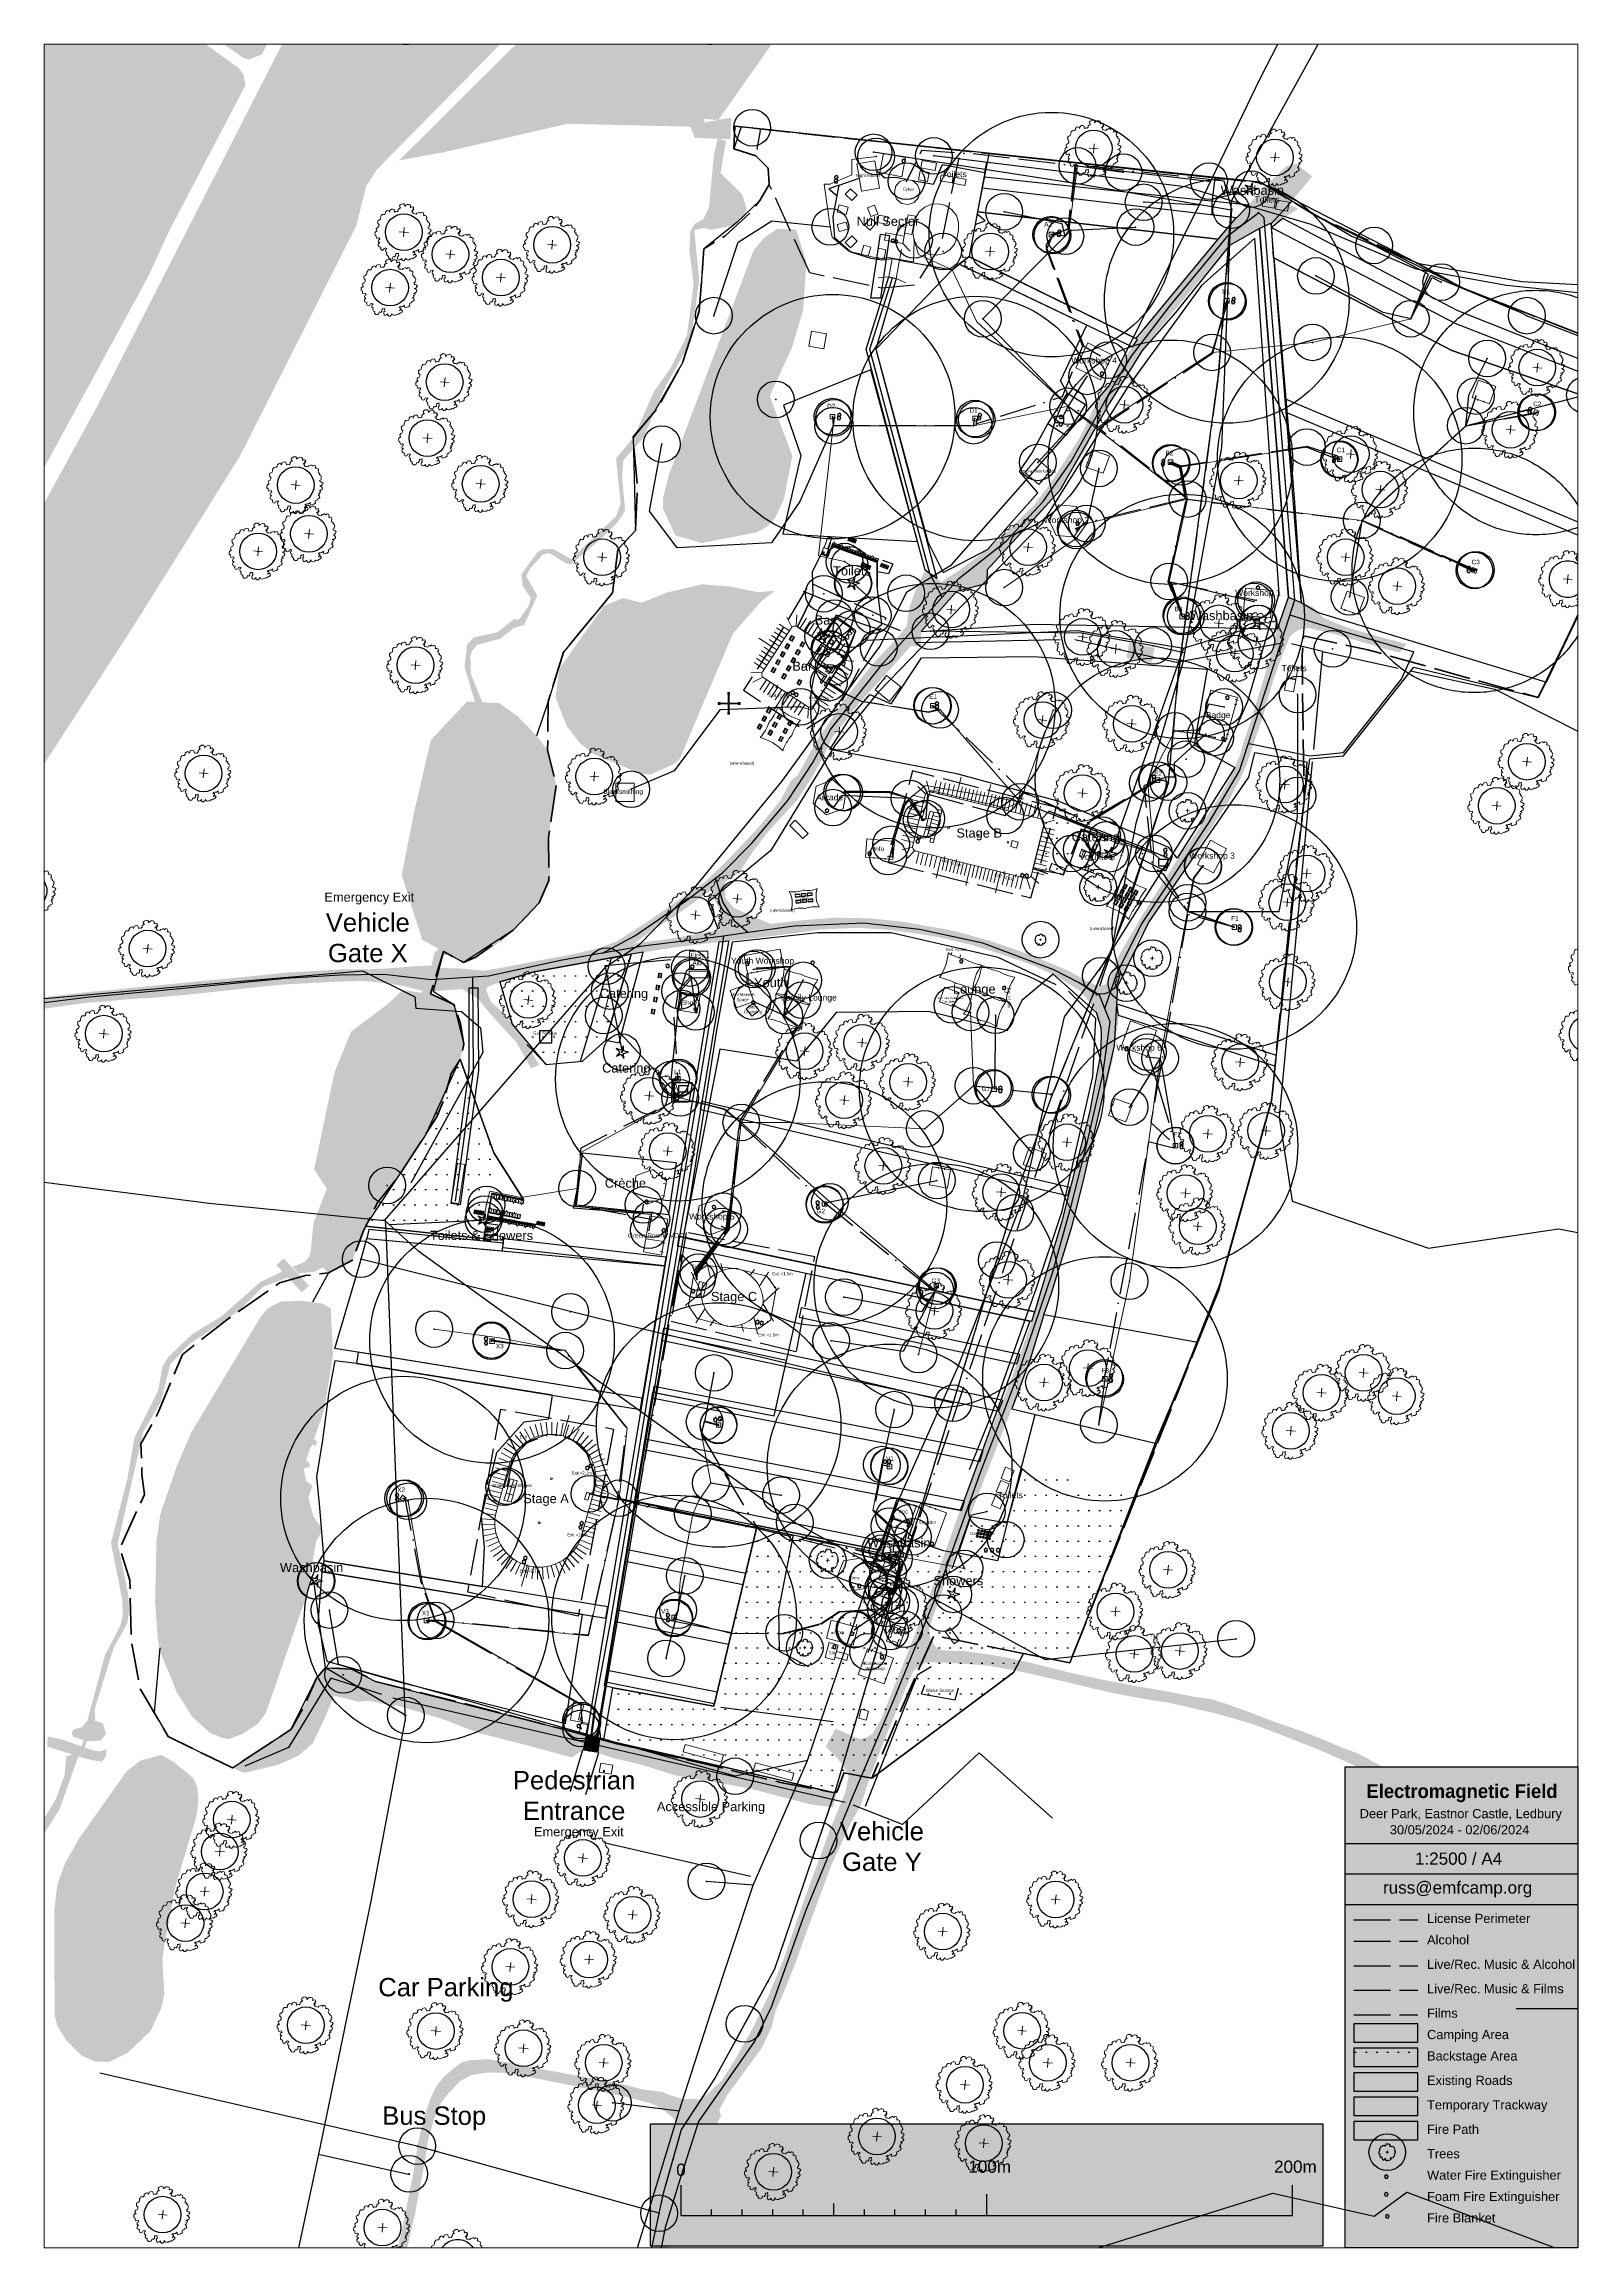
# Paper-space layout 'Print (A4)' of a CAD drawing. Header units: metres. Extents: x 12 to 514, y 11 to 732.
# The model-space entities are those that its viewports show. They can reach past a viewport. Long polylines and large blocks are cut down to what shows.
import ezdxf

# ---------------------------------------------------------------- set-up
doc = ezdxf.new("R2010")
doc.units = ezdxf.units.M
doc.header["$MEASUREMENT"] = 0
doc.header["$PDMODE"] = 32
doc.header["$PDSIZE"] = 12
for name, pattern in [('ACAD_ISO02W100', [15, 12, -3]), ('ACAD_ISO05W100', [33, 24, -3, 0, -3, 0, -3]), ('ACAD_ISO11W100', [33, 12, -3, 12, -3, 0, -3])]:
    doc.linetypes.add(name, pattern=pattern)
for name, color, linetype, lineweight, true_color in [('Areas', 18, 'Continuous', 25, 0x000000), ('Areas ... Backstage', 16, 'Continuous', 25, 0x800000), ('Areas ... Camping', 96, 'Continuous', 25, 0x008000), ('Areas ... Concession Stalls', 216, 'Continuous', 25, 0x800080), ('Fences', 18, 'Continuous', 25, 0x000000), ('Fire ... CO2 Extinguisher', 4, 'Continuous', 25, 0x00ffff), ('Fire ... Fire Blanket', 30, 'Continuous', 25, 0xff7f00), ('Fire ... Foam Extinguisher', 3, 'Continuous', 25, 0x00ff00), ('Fire ... Water Extinguisher', 1, 'Continuous', 25, 0xff0000), ('Frame', 18, 'Continuous', 25, 0x000000), ('Frame ... Legend Background', 18, 'Continuous', 25, 0x000000), ('Frame ... Rule', 18, 'Continuous', 25, 0x000000), ('Grid ... Labels', 18, 'Continuous', 25, 0x000000), ('Heras (internal)', 16, 'Continuous', 25, 0x800000), ('Heras (perimeter)', 16, 'Continuous', 25, 0x800000), ('Labels', 18, 'Continuous', 25, 0x000000), ('Labels ... Gate Labels', 18, 'Continuous', 25, 0x000000), ('License ... Alcohol', 2, 'ACAD_ISO02W100', 25, 0xffff00), ('License ... Film', 6, 'ACAD_ISO02W100', 25, 0xff00ff), ('License ... Labels', 18, 'Continuous', 25, 0x000000), ('License ... License Boundary', 1, 'ACAD_ISO02W100', 50, 0xff0000), ('License ... Music & Alcohol', 4, 'ACAD_ISO02W100', 25, 0x00ffff), ('License ... Music and Film', 3, 'ACAD_ISO02W100', 25, 0x00ff00), ('Lighting ... Festoon', 4, 'Continuous', 25, 0x00ffff), ('Natural ... Hedges', 96, 'Continuous', 25, 0x008000), ('Natural ... Tree Stumps', 56, 'Continuous', 25, 0x808000), ('Natural ... Tree Symbols', 96, 'Continuous', 5, 0x008000), ('Natural ... Trees', 96, 'Continuous', 25, 0x008000), ('Natural ... Water', 176, 'Continuous', 25, 0x000080), ('Natural ... Woodland', 96, 'Continuous', 25, 0x008000), ('NOC ... Copper', 9, 'ACAD_ISO05W100', 25, 0xc0c0c0), ('NOC ... DK', 18, 'Continuous', 13, 0x000000), ('NOC ... DK Names', 18, 'Continuous', 25, 0x000000), ('NOC ... DK Radius', 216, 'Continuous', 25, 0x800080), ('NOC ... Fibre', 2, 'ACAD_ISO11W100', 25, 0xffff00), ('NOC ... Switch', 30, 'Continuous', 25, 0xff7f00), ('Paths ... Fire', 253, 'Continuous', 25, 0xa0a0a4), ('Paths ... Roads', 56, 'Continuous', 25, 0x808000), ('Paths ... Trackway', 9, 'Continuous', 25, 0xc0c0c0), ('Paths ... Trackway (construction)', 253, 'Continuous', 25, 0xa0a0a4), ('Pedestrian Barrier', 6, 'Continuous', 25, 0xff00ff), ('Power ... 125-3', 1, 'Continuous', 18, 0xff0000), ('Power ... 16', 4, 'Continuous', 25, 0x00ffff), ('Power ... 32', 5, 'Continuous', 25, 0x0000ff), ('Power ... 32-3', 22, 'Continuous', 13, 0xb84904), ('Power ... 400-3', 1, 'Continuous', 25, 0xff0000), ('Power ... 63-3', 20, 'Continuous', 13, 0xfd5b07), ('Power ... Demand', 2, 'Continuous', 25, 0xffff00), ('Power ... Distro', 3, 'Continuous', 25, 0x00ff00), ('Power ... Generator', 4, 'Continuous', 25, 0x00ffff), ('Services ... Comms ... Ducts', 3, 'Continuous', 25, 0x00ff00), ('Services ... Comms ... Manholes', 3, 'Continuous', 25, 0x00ff00), ('Services ... Water Lines', 5, 'Continuous', 25, 0x0000ff), ('Services ... Water Points', 5, 'Continuous', 25, 0x0000ff), ('Streets', 18, 'Continuous', 25, 0x000000), ('Structures', 18, 'Continuous', 18, 0x000000), ('Structures ... Exits', 18, 'Continuous', 5, 0x000000), ('Structures ... Guys & Poles', 253, 'Continuous', 9, 0xa0a0a4), ('Structures ... Internal', 9, 'Continuous', 0, 0xc0c0c0), ('Structures ... Vehicles', 253, 'Continuous', 25, 0xa0a0a4), ('Water ... Labels', 136, 'Continuous', 25, 0x008080), ('Water ... Pipes', 136, 'Continuous', 25, 0x008080), ('Water ... Points', 136, 'Continuous', 25, 0x008080)]:
    doc.layers.add(name, color=color, linetype=linetype, lineweight=lineweight, true_color=true_color)
doc.styles.add('textstyle101', font='Arial.ttf')
doc.styles.add('textstyle102', font='Arial.ttf')
doc.styles.add('textstyle103', font='Arial.ttf')
doc.styles.add('textstyle106', font='Arial.ttf')
doc.styles.add('textstyle107', font='Arial.ttf')
doc.styles.add('textstyle11', font='')
doc.styles.add('textstyle112', font='Arial.ttf')
doc.styles.add('textstyle113', font='Arial.ttf')
doc.styles.add('textstyle114', font='Arial.ttf')
doc.styles.add('textstyle115', font='Arial.ttf')
doc.styles.add('textstyle116', font='Arial.ttf')
doc.styles.add('textstyle117', font='Arial.ttf')
doc.styles.add('textstyle118', font='Arial.ttf')
doc.styles.add('textstyle119', font='Arial.ttf')
doc.styles.add('textstyle12', font='')
doc.styles.add('textstyle120', font='Arial.ttf')
doc.styles.add('textstyle121', font='Arial.ttf')
doc.styles.add('textstyle122', font='Arial.ttf')
doc.styles.add('textstyle123', font='Arial.ttf')
doc.styles.add('textstyle124', font='Arial.ttf')
doc.styles.add('textstyle125', font='Arial.ttf')
doc.styles.add('textstyle126', font='Arial.ttf')
doc.styles.add('textstyle127', font='Arial.ttf')
doc.styles.add('textstyle128', font='Arial.ttf')
doc.styles.add('textstyle129', font='Arial.ttf')
doc.styles.add('textstyle13', font='')
doc.styles.add('textstyle130', font='Arial.ttf')
doc.styles.add('textstyle131', font='Arial.ttf')
doc.styles.add('textstyle132', font='Arial.ttf')
doc.styles.add('textstyle133', font='Arial.ttf')
doc.styles.add('textstyle134', font='Arial.ttf')
doc.styles.add('textstyle135', font='Arial.ttf')
doc.styles.add('textstyle136', font='Arial.ttf')
doc.styles.add('textstyle138', font='Arial.ttf')
doc.styles.add('textstyle139', font='Arial.ttf')
doc.styles.add('textstyle14', font='Arial.ttf')
doc.styles.add('textstyle140', font='Arial.ttf')
doc.styles.add('textstyle141', font='Arial.ttf')
doc.styles.add('textstyle142', font='Arial.ttf')
doc.styles.add('textstyle143', font='Arial.ttf')
doc.styles.add('textstyle144', font='Arial.ttf')
doc.styles.add('textstyle145', font='Arial.ttf')
doc.styles.add('textstyle146', font='Arial.ttf')
doc.styles.add('textstyle147', font='Arial.ttf')
doc.styles.add('textstyle148', font='Arial.ttf')
doc.styles.add('textstyle149', font='Arial.ttf')
doc.styles.add('textstyle15', font='Arial.ttf')
doc.styles.add('textstyle150', font='Arial.ttf')
doc.styles.add('textstyle151', font='Arial.ttf')
doc.styles.add('textstyle152', font='Arial.ttf')
doc.styles.add('textstyle153', font='Arial.ttf')
doc.styles.add('textstyle154', font='Arial.ttf')
doc.styles.add('textstyle155', font='Arial.ttf')
doc.styles.add('textstyle156', font='Arial.ttf')
doc.styles.add('textstyle157', font='Arial.ttf')
doc.styles.add('textstyle158', font='Arial.ttf')
doc.styles.add('textstyle159', font='Arial.ttf')
doc.styles.add('textstyle16', font='Arial.ttf')
doc.styles.add('textstyle164', font='Arial.ttf')
doc.styles.add('textstyle165', font='Arial.ttf')
doc.styles.add('textstyle166', font='Arial.ttf')
doc.styles.add('textstyle167', font='Arial.ttf')
doc.styles.add('textstyle168', font='Arial.ttf')
doc.styles.add('textstyle169', font='Arial.ttf')
doc.styles.add('textstyle17', font='Arial.ttf')
doc.styles.add('textstyle170', font='Arial.ttf')
doc.styles.add('textstyle171', font='Arial.ttf')
doc.styles.add('textstyle172', font='Arial.ttf')
doc.styles.add('textstyle173', font='Arial.ttf')
doc.styles.add('textstyle174', font='Arial.ttf')
doc.styles.add('textstyle175', font='Arial.ttf')
doc.styles.add('textstyle176', font='Arial.ttf')
doc.styles.add('textstyle177', font='Arial.ttf')
doc.styles.add('textstyle178', font='Arial.ttf')
doc.styles.add('textstyle179', font='Arial.ttf')
doc.styles.add('textstyle18', font='Arial.ttf')
doc.styles.add('textstyle184', font='Arial.ttf')
doc.styles.add('textstyle185', font='Arial.ttf')
doc.styles.add('textstyle186', font='Arial.ttf')
doc.styles.add('textstyle187', font='Arial.ttf')
doc.styles.add('textstyle188', font='Arial.ttf')
doc.styles.add('textstyle189', font='Arial.ttf')
doc.styles.add('textstyle19', font='Arial.ttf')
doc.styles.add('textstyle190', font='Arial.ttf')
doc.styles.add('textstyle191', font='Arial.ttf')
doc.styles.add('textstyle192', font='Arial.ttf')
doc.styles.add('textstyle193', font='Arial.ttf')
doc.styles.add('textstyle20', font='Arial.ttf')
doc.styles.add('textstyle21', font='Arial.ttf')
doc.styles.add('textstyle22', font='Arial.ttf')
doc.styles.add('textstyle223', font='Arial.ttf')
doc.styles.add('textstyle224', font='Arial.ttf')
doc.styles.add('textstyle23', font='Arial.ttf')
doc.styles.add('textstyle232', font='Arial.ttf')
doc.styles.add('textstyle235', font='Arial.ttf')
doc.styles.add('textstyle24', font='Arial.ttf')
doc.styles.add('textstyle25', font='Arial.ttf')
doc.styles.add('textstyle26', font='Arial.ttf')
doc.styles.add('textstyle27', font='Arial.ttf')
doc.styles.add('textstyle28', font='Arial.ttf')
doc.styles.add('textstyle29', font='Arial.ttf')
doc.styles.add('textstyle30', font='Arial.ttf')
doc.styles.add('textstyle31', font='Arial.ttf')
doc.styles.add('textstyle32', font='Arial.ttf')
doc.styles.add('textstyle33', font='Arial.ttf')
doc.styles.add('textstyle34', font='Arial.ttf')
doc.styles.add('textstyle35', font='Arial.ttf')
doc.styles.add('textstyle36', font='Arial.ttf')
doc.styles.add('textstyle37', font='Arial.ttf')
doc.styles.add('textstyle38', font='Arial.ttf')
doc.styles.add('textstyle39', font='')
doc.styles.add('textstyle40', font='')
doc.styles.add('textstyle41', font='')
doc.styles.add('textstyle42', font='')
doc.styles.add('textstyle43', font='')
doc.styles.add('textstyle44', font='')
doc.styles.add('textstyle45', font='')
doc.styles.add('textstyle46', font='')
doc.styles.add('textstyle47', font='')
doc.styles.add('textstyle48', font='')
doc.styles.add('textstyle49', font='')
doc.styles.add('textstyle50', font='')
doc.styles.add('textstyle51', font='Arial.ttf')
doc.styles.add('textstyle52', font='Arial.ttf')
doc.styles.add('textstyle53', font='Arial.ttf')
doc.styles.add('textstyle54', font='Arial.ttf')
doc.styles.add('textstyle55', font='Arial.ttf')
doc.styles.add('textstyle56', font='Arial.ttf')
doc.styles.add('textstyle57', font='Arial.ttf')
doc.styles.add('textstyle58', font='Arial.ttf')
doc.styles.add('textstyle59', font='Arial.ttf')
doc.styles.add('textstyle60', font='Arial.ttf')
doc.styles.add('textstyle61', font='Arial.ttf')
doc.styles.add('textstyle62', font='Arial.ttf')
doc.styles.add('textstyle63', font='Arial.ttf')
doc.styles.add('textstyle64', font='Arial.ttf')
doc.styles.add('textstyle65', font='Arial.ttf')
doc.styles.add('textstyle66', font='Arial.ttf')
doc.styles.add('textstyle67', font='Arial.ttf')
doc.styles.add('textstyle68', font='Arial.ttf')
doc.styles.add('textstyle69', font='Arial.ttf')
doc.styles.add('textstyle70', font='Arial.ttf')
doc.styles.add('textstyle71', font='Arial.ttf')
doc.styles.add('textstyle72', font='Arial.ttf')
doc.styles.add('textstyle73', font='Arial.ttf')
doc.styles.add('textstyle74', font='Arial.ttf')
doc.styles.add('textstyle75', font='Arial.ttf')
doc.styles.add('textstyle76', font='Arial.ttf')
doc.styles.add('textstyle77', font='Arial.ttf')
doc.styles.add('textstyle78', font='Arial.ttf')
doc.styles.add('textstyle79', font='Arial.ttf')
doc.styles.add('textstyle80', font='Arial.ttf')
doc.styles.add('textstyle81', font='Arial.ttf')
doc.styles.add('textstyle82', font='Arial.ttf')
doc.styles.add('textstyle83', font='Arial.ttf')
doc.styles.add('textstyle91', font='Arial.ttf')
doc.styles.add('textstyle92', font='Arial.ttf')
doc.styles.add('textstyle93', font='Arial.ttf')
doc.styles.add('textstyle97', font='Arial.ttf')
doc.styles.add('textstyle98', font='Arial.ttf')
doc.styles.add('textstyle99', font='Arial.ttf')
doc.styles.get('textstyle11').set_extended_font_data('Liberation Sans')
doc.styles.get('textstyle12').set_extended_font_data('Liberation Sans')
doc.styles.get('textstyle13').set_extended_font_data('Liberation Sans')
doc.styles.get('textstyle39').set_extended_font_data('Liberation Sans')
doc.styles.get('textstyle40').set_extended_font_data('Liberation Sans')
doc.styles.get('textstyle41').set_extended_font_data('Liberation Sans')
doc.styles.get('textstyle42').set_extended_font_data('Liberation Sans')
doc.styles.get('textstyle43').set_extended_font_data('Liberation Sans')
doc.styles.get('textstyle44').set_extended_font_data('Liberation Sans')
doc.styles.get('textstyle45').set_extended_font_data('Liberation Sans')
doc.styles.get('textstyle46').set_extended_font_data('Liberation Sans')
doc.styles.get('textstyle47').set_extended_font_data('Liberation Sans')
doc.styles.get('textstyle48').set_extended_font_data('Liberation Sans')
doc.styles.get('textstyle49').set_extended_font_data('Liberation Sans')
doc.styles.get('textstyle50').set_extended_font_data('Liberation Sans')
pattern_1 = [(0, (0, 0), (0, 5), [0.5, -3])]

# ---------------------------------------------------------------- blocks, each defined once
blk = doc.blocks.new('Fire Extinguisher - Water')
at = {"layer": 'Fire ... Water Extinguisher'}
for p, q in [((0, 0.62), (-0.59, 0.19)), ((-0.59, 0.19), (-0.37, -0.5)), ((0.59, 0.19), (0, 0.62)), ((0.37, -0.5), (0.59, 0.19)), ((-0.37, -0.5), (0.37, -0.5))]:
    blk.add_line(p, q, dxfattribs=at)
at = {"layer": 'Fire ... Water Extinguisher', "insert": (0, 0), "char_height": 0.05, "attachment_point": 5, "style": 'textstyle17'}
blk.add_mtext('\\H0.25;W', dxfattribs=at)
blk = doc.blocks.new('Fire Extinguisher - Foam')
at = {"layer": 'Fire ... Foam Extinguisher'}
for p, q in [((-0.01, 0.63), (-0.6, 0.19)), ((-0.6, 0.19), (-0.37, -0.52)), ((0.6, 0.2), (-0.01, 0.63)), ((0.38, -0.51), (0.6, 0.2)), ((-0.37, -0.52), (0.38, -0.51))]:
    blk.add_line(p, q, dxfattribs=at)
at = {"layer": 'Fire ... Foam Extinguisher', "insert": (0, 0), "char_height": 1, "attachment_point": 5, "style": 'textstyle16'}
blk.add_mtext('\\H0.25;F', dxfattribs=at)
blk = doc.blocks.new('Fire Blanket')
at = {"layer": 'Fire ... Fire Blanket'}
for p, q in [((-0.01, 0.63), (-0.6, 0.19)), ((-0.6, 0.19), (-0.37, -0.52)), ((0.6, 0.2), (-0.01, 0.63)), ((0.38, -0.51), (0.6, 0.2)), ((-0.37, -0.52), (0.38, -0.51))]:
    blk.add_line(p, q, dxfattribs=at)
at = {"layer": 'Fire ... Fire Blanket', "insert": (0, 0), "char_height": 1, "attachment_point": 5, "style": 'textstyle14'}
blk.add_mtext('\\H0.25;B', dxfattribs=at)
blk = doc.blocks.new('Tree')
at = {"layer": 'Natural ... Tree Symbols', "linetype": 'ByBlock'}
for p, q in [((-1.5, 0), (1.5, 0)), ((0, -1.5), (0, 1.5))]:
    blk.add_line(p, q, dxfattribs=at)
blk.add_lwpolyline([(-0.97, -7.72), (-1.22, -7.33), (-1.15, -6.93), (-1.6, -7.13), (-1.99, -7.13), (-1.99, -7.91), (-2.31, -8.32), (-2.76, -8.22), (-2.89, -8.61), (-3.08, -9.01), (-3.47, -9.11), (-3.85, -9.11), (-4.3, -8.71), (-4.3, -8.32), (-4.69, -8.11), (-5.01, -7.72), (-4.94, -7.13), (-5.32, -6.93), (-5.46, -6.53), (-5.32, -6.14), (-5.07, -5.74), (-5.52, -5.64), (-5.91, -5.83), (-6.09, -6.24), (-6.54, -6.53), (-6.93, -6.33), (-7.19, -5.94), (-7.06, -5.55), (-7.51, -5.44), (-7.89, -5.25), (-7.96, -4.75), (-7.83, -4.36), (-7.57, -3.96), (-7.96, -4.06), (-8.08, -3.66), (-8.02, -3.27), (-7.57, -2.97), (-7.83, -2.47), (-8.28, -2.67), (-8.66, -2.77), (-8.86, -2.37), (-8.86, -1.98), (-9.3, -1.78), (-9.36, -1.39), (-9.36, -0.89), (-9.04, -0.5), (-8.66, -0.5), (-8.98, -0.09), (-9.11, 0.3), (-8.86, 0.69), (-8.47, 0.89), (-8.28, 1.3), (-8.28, 1.69), (-8.32, 1.81), (-8.73, 2.18), (-8.79, 2.58), (-8.86, 2.97), (-8.47, 3.27), (-8.02, 3.57), (-7.96, 3.96), (-7.96, 4.36), (-7.83, 4.76), (-7.57, 5.15), (-7.12, 5.25), (-6.74, 5.25), (-6.54, 5.65), (-6.54, 6.04), (-6.22, 6.44), (-5.84, 6.63), (-5.46, 6.54), (-5.19, 6.14), (-5.14, 6.54), (-5.01, 6.93), (-4.62, 7.13), (-4.24, 7.23), (-3.85, 7.13), (-3.59, 6.34), (-3.53, 6.3), (-3.14, 6.5), (-2.76, 6.44), (-2.73, 6.44), (-2.44, 6.83), (-2.44, 7.23), (-2.12, 7.63), (-1.67, 7.82), (-2.05, 8.02), (-2.19, 8.42), (-1.92, 8.82), (-1.54, 9.12), (-1.15, 9.21), (-0.77, 9.21), (-0.45, 8.82), (-0.45, 8.42), (-0.13, 8.82), (0.32, 9.12), (0.83, 9.21), (1.22, 9.12), (1.54, 8.62), (1.41, 8.22), (1.8, 8.42), (2.25, 8.52), (2.57, 8.12), (2.25, 7.73), (2.63, 7.73), (2.18, 7.33), (1.8, 7.04), (2.37, 7.23), (2.18, 6.74), (2.57, 6.34), (3.02, 6.34), (3.47, 6.24), (3.72, 6.63), (4.17, 6.74), (4.62, 7.04), (4.81, 6.63), (5.39, 7.04), (5.77, 6.93), (6.03, 6.44), (5.9, 6.04), (6.47, 6.04), (6.92, 5.85), (7.06, 5.35), (6.92, 4.96), (7.06, 4.55), (7.51, 4.55), (7.44, 4.16), (7.96, 3.77), (8.21, 3.27), (8.02, 2.88), (8.08, 2.47), (7.64, 2.18), (7.96, 1.78), (8.47, 1.69), (8.86, 1.39), (8.66, 0.99), (8.41, 0.6), (7.89, 0.41), (8.41, 0.2), (8.79, -0.2), (8.72, -0.59), (8.14, -1.09), (7.76, -1.19), (8.27, -1.19), (8.34, -1.58), (7.76, -1.88), (8.08, -2.28), (7.64, -2.58), (8.08, -2.97), (8.21, -3.36), (7.96, -3.75), (7.51, -3.96), (7.37, -4.36), (6.92, -4.45), (6.8, -4.85), (6.92, -5.34), (6.47, -5.74), (6.09, -5.83), (5.45, -6.14), (5.26, -5.64), (5.26, -5.25), (4.68, -5.74), (4.23, -5.83), (3.78, -5.94), (3.53, -6.33), (4.1, -6.24), (4.17, -6.72), (3.72, -7.22), (4.42, -6.93), (4.75, -7.33), (4.42, -7.82), (4.04, -8.02), (3.53, -8.41), (3.14, -8.41), (2.57, -8.8), (1.99, -8.91), (1.6, -8.8), (1.28, -8.41), (1.15, -8.91), (0.83, -9.3), (0.45, -9.3), (0.06, -9.01), (0.06, -8.61), (-0.32, -9.01), (-0.77, -9.21), (-1.15, -9.01), (-1.29, -8.52), (-1.29, -8.11)], close=True, dxfattribs=at)
blk = doc.blocks.new('Frame Legend')
at = {"layer": 'Areas ... Backstage', "transparency": 33554687}
h = blk.add_hatch(dxfattribs=at)
h.set_pattern_fill('ACAD_ISO07W100', color=256, style=0, pattern_type=0)
h.set_pattern_definition(pattern_1)
h.paths.add_polyline_path([(-14, -9), (7, -9), (7, -3), (-14, -3)], flags=0)
at = {"layer": 'Frame ... Legend Background', "transparency": 33554687}
blk.add_hatch(color=7, dxfattribs=at).paths.add_polyline_path([(59.3, 89.05), (59.06, -68.1), (-16.55, -68.05), (-16.81, 89.05)], flags=0)
at = {"layer": 'Paths ... Roads', "transparency": 33554687}
blk.add_hatch(color=256, dxfattribs=at).paths.add_polyline_path([(-14, -17), (7, -17), (7, -11), (-14, -11)], flags=0)
at = {"layer": 'Areas ... Backstage', "flags": 128}
blk.add_lwpolyline([(-14, -9), (7, -9), (7, -3), (-14, -3)], close=True, dxfattribs=at)
at = {"layer": 'Areas ... Camping', "flags": 128}
blk.add_lwpolyline([(-14, -1), (7, -1), (7, 5), (-14, 5)], close=True, dxfattribs=at)
at = {"layer": 'Frame'}
for p, q in [((-16.81, 64.05), (59.3, 64.05)), ((-16.81, 54.05), (59.3, 54.05)), ((-16.81, 44.05), (59.3, 44.05))]:
    blk.add_line(p, q, dxfattribs=at)
at = {"layer": 'Frame', "color": 1, "linetype": 'ACAD_ISO02W100', "true_color": 0xff0000}
blk.add_line((-14, 39), (7, 39), dxfattribs=at)
at = {"layer": 'Frame', "flags": 128}
blk.add_lwpolyline([(-16.81, -68.33), (-16.81, 89.05), (59.3, 89.05), (59.3, -68.33)], close=True, dxfattribs=at)
at = {"layer": 'License ... Alcohol'}
blk.add_line((-14, 32), (7, 32), dxfattribs=at)
at = {"layer": 'License ... Film'}
blk.add_line((-14, 8), (7, 8), dxfattribs=at)
at = {"layer": 'License ... Music & Alcohol'}
blk.add_line((-14, 24), (7, 24), dxfattribs=at)
at = {"layer": 'License ... Music and Film'}
blk.add_line((-14, 16), (7, 16), dxfattribs=at)
at = {"layer": 'Natural ... Trees'}
blk.add_point((-3, -37), dxfattribs=at)
at = {"layer": 'Paths ... Fire', "flags": 128}
blk.add_lwpolyline([(-14, -33), (7, -33), (7, -27), (-14, -27)], close=True, dxfattribs=at)
at = {"layer": 'Paths ... Roads', "flags": 128}
blk.add_lwpolyline([(-14, -17), (7, -17), (7, -11), (-14, -11)], close=True, dxfattribs=at)
at = {"layer": 'Paths ... Trackway', "flags": 128}
blk.add_lwpolyline([(-14, -25), (7, -25), (7, -19), (-14, -19)], close=True, dxfattribs=at)
at = {"layer": 'Fire ... Foam Extinguisher'}
blk.add_blockref('Fire Extinguisher - Foam', (-3.35, -50.77), dxfattribs=at)
at = {"layer": 'Fire ... Water Extinguisher'}
blk.add_blockref('Fire Extinguisher - Water', (-3.35, -45), dxfattribs=at)
at = {"layer": 'Frame', "xscale": 0.3, "yscale": 0.3, "rotation": 355}
blk.add_blockref('Tree', (-3, -37), dxfattribs=at)
at = {"layer": 'Structures ... Exits'}
blk.add_blockref('Fire Blanket', (-3, -58), dxfattribs=at)
at = {"layer": 'Frame'}
for s, insert, char_height, attachment_point, style in [('\\fRaleway|b1|i0|c0|p0;Electromagnetic Field', (21.43, 80.46), 4.5, 5, 'textstyle18'), ('Deer Park, Eastnor Castle, Ledbury', (21.04, 73.35), 3, 5, 'textstyle20'), ('30/05/2024 - 02/06/2024', (20.66, 68.49), 3, 5, 'textstyle19'), ('russ@emfcamp.org', (20, 49), 4, 5, 'textstyle21'), ('License Perimeter', (10, 41), 3, 1, 'textstyle22'), ('Alcohol', (10, 34), 3, 1, 'textstyle23'), ('Live/Rec. Music & Alcohol', (10, 26), 3, 1, 'textstyle24'), ('Live/Rec. Music & Films', (10, 18), 3, 1, 'textstyle25'), ('Films', (10, 10), 3, 1, 'textstyle26'), ('Camping Area', (10, 3), 3, 1, 'textstyle35'), ('Backstage Area', (10, -4), 3, 1, 'textstyle34'), ('Existing Roads', (10, -12), 3, 1, 'textstyle30'), ('Temporary Trackway', (10, -20), 3, 1, 'textstyle31'), ('Fire Path', (10, -28), 3, 1, 'textstyle32'), ('Trees', (10, -36), 3, 1, 'textstyle33'), ('Water Fire Extinguisher', (10, -43), 3, 1, 'textstyle27'), ('Foam Fire Extinguisher', (10, -50), 3, 1, 'textstyle28'), ('Fire Blanket', (10, -57), 3, 1, 'textstyle29')]:
    blk.add_mtext(s, dxfattribs=dict(at, insert=insert, char_height=char_height, attachment_point=attachment_point, style=style))
blk = doc.blocks.new('Frame Rule')
at = {"layer": 'Frame ... Legend Background', "transparency": 33554687}
blk.add_hatch(color=7, dxfattribs=at).paths.add_polyline_path([(-10, -10), (-10, 30), (210, 30), (210, -10)], flags=0)
at = {"layer": 'Frame ... Legend Background', "color": 7}
for p, q in [((-10, 30), (210, 30)), ((-10, -10), (-10, 30)), ((210, 30), (210, -10)), ((210, -10), (-10, -10))]:
    blk.add_line(p, q, dxfattribs=at)
at = {"layer": 'Frame ... Rule'}
for p, q in [((0, 0), (0, 10)), ((200, 0), (200, 10)), ((0, 0), (200, 0)), ((10, 0), (10, 2)), ((20, 0), (20, 2)), ((30, 0), (30, 2)), ((40, 0), (40, 2)), ((50, 0), (50, 4)), ((60, 0), (60, 2)), ((70, 0), (70, 2)), ((80, 0), (80, 2)), ((90, 0), (90, 2)), ((100, 0), (100, 7))]:
    blk.add_line(p, q, dxfattribs=at)
at = {"layer": 'Frame ... Rule', "char_height": 4, "attachment_point": 5}
for s, insert, style in [('0', (0, 15), 'textstyle38'), ('100m', (101, 16), 'textstyle36'), ('200m', (201, 16), 'textstyle37')]:
    blk.add_mtext(s, dxfattribs=dict(at, insert=insert, style=style))
blk = doc.blocks.new('Ontrax 3-bay Toilet')
at = {"layer": 'Structures', "flags": 128}
blk.add_lwpolyline([(1.28, 0.69), (1.28, 0.69), (1.28, 0.69), (1.28, -0.52), (-1.28, -0.52), (-1.28, 0.69)], close=True, dxfattribs=at)
at = {"layer": 'Structures ... Internal', "flags": 128}
for points in [[(-1.15, -0.52), (-1.28, -0.52), (-1.28, 0.69), (1.28, 0.69), (1.28, -0.52), (1.14, -0.52)], [(-1.22, -0.52), (-1.18, -0.52), (-1.18, -0.46), (-1.15, 0.42), (-1.07, 0.49), (-0.52, 0.49), (-0.44, 0.42), (-0.4, -0.52)], [(-1.16, 0.04), (-1.16, 0.23)], [(-1.1, 0), (-1.13, 0)], [(-1.12, 0.26), (-1.09, 0.26)], [(-1.05, 0.22), (-1.06, 0.03)], [(-0.94, 0.49), (-0.94, 0.15)], [(-0.58, 0.15), (-0.58, 0.49), (-0.94, 0.49)], [(-0.43, -0.52), (-0.39, -0.52), (-0.39, -0.46), (-0.36, 0.42), (-0.28, 0.49), (0.27, 0.49), (0.35, 0.42), (0.39, -0.52)], [(-0.37, 0.04), (-0.36, 0.23)], [(-0.3, 0), (-0.34, 0)], [(-0.33, 0.26), (-0.29, 0.26)], [(-0.26, 0.22), (-0.27, 0.03)], [(-0.14, 0.49), (-0.14, 0.15)], [(0.21, 0.15), (0.21, 0.49), (-0.14, 0.49)], [(0.36, -0.52), (0.4, -0.52), (0.4, -0.46), (0.43, 0.42), (0.51, 0.49), (1.06, 0.49), (1.14, 0.42), (1.18, -0.52)], [(0.42, 0.04), (0.42, 0.23)], [(0.48, 0), (0.45, 0)], [(0.46, 0.26), (0.49, 0.26)], [(0.53, 0.22), (0.52, 0.03)], [(0.64, 0.49), (0.64, 0.15)], [(0.99, 0.15), (0.99, 0.49), (0.64, 0.49)], [(-1.05, -0.35), (-1.18, -0.34), (-1.17, -0.04), (-1.04, -0.05), (-1.05, -0.35)], [(-1.16, -0.52), (-0.41, -0.52)], [(-0.39, -0.52), (0.36, -0.52)], [(-0.26, -0.35), (-0.38, -0.34), (-0.37, -0.04), (-0.25, -0.05), (-0.26, -0.35)], [(0.53, -0.35), (0.4, -0.34), (0.41, -0.04), (0.54, -0.05), (0.53, -0.35)], [(0.42, -0.46), (0.97, -1.01)]]:
    blk.add_lwpolyline(points, dxfattribs=at)
at = {"layer": 'Structures ... Internal'}
for points in [[(-1.16, 0.23), (-1.16, 0.25), (-1.14, 0.26), (-1.12, 0.26)], [(-1.13, 0), (-1.15, 0), (-1.16, 0.02), (-1.16, 0.04)], [(-1.06, 0.03), (-1.06, 0.01), (-1.08, 0), (-1.1, 0)], [(-1.09, 0.26), (-1.07, 0.26), (-1.05, 0.24), (-1.05, 0.22)], [(-0.94, 0.15), (-0.94, 0.06), (-0.86, -0.02), (-0.76, -0.02)], [(-0.77, 0.52), (-0.77, 0.53), (-0.77, 0.53), (-0.76, 0.53)], [(-0.77, 0.52), (-0.77, 0.52), (-0.77, 0.53), (-0.76, 0.53)], [(-0.76, 0.51), (-0.77, 0.51), (-0.77, 0.52), (-0.77, 0.52)], [(-0.76, 0.51), (-0.77, 0.51), (-0.77, 0.52), (-0.77, 0.52)], [(-0.76, 0.53), (-0.75, 0.53), (-0.75, 0.53), (-0.75, 0.52)], [(-0.76, 0.53), (-0.75, 0.53), (-0.75, 0.52), (-0.75, 0.52)], [(-0.75, 0.52), (-0.75, 0.52), (-0.75, 0.51), (-0.76, 0.51)], [(-0.75, 0.52), (-0.75, 0.52), (-0.75, 0.51), (-0.76, 0.51)], [(-0.76, -0.02), (-0.66, -0.02), (-0.58, 0.06), (-0.58, 0.15)], [(-0.34, 0), (-0.36, 0), (-0.37, 0.02), (-0.37, 0.04)], [(-0.36, 0.23), (-0.36, 0.25), (-0.35, 0.26), (-0.33, 0.26)], [(-0.27, 0.03), (-0.27, 0.01), (-0.28, 0), (-0.3, 0)], [(-0.29, 0.26), (-0.27, 0.26), (-0.26, 0.24), (-0.26, 0.22)], [(-0.14, 0.15), (-0.14, 0.06), (-0.07, -0.02), (0.03, -0.02)], [(0.02, 0.52), (0.02, 0.53), (0.02, 0.53), (0.03, 0.53)], [(0.02, 0.52), (0.02, 0.52), (0.03, 0.53), (0.03, 0.53)], [(0.03, 0.51), (0.02, 0.51), (0.02, 0.52), (0.02, 0.52)], [(0.03, 0.51), (0.03, 0.51), (0.02, 0.52), (0.02, 0.52)], [(0.03, 0.53), (0.04, 0.53), (0.04, 0.53), (0.04, 0.52)], [(0.03, 0.53), (0.04, 0.53), (0.04, 0.52), (0.04, 0.52)], [(0.04, 0.52), (0.04, 0.52), (0.04, 0.51), (0.03, 0.51)], [(0.04, 0.52), (0.04, 0.52), (0.04, 0.51), (0.03, 0.51)], [(0.03, -0.02), (0.13, -0.02), (0.21, 0.06), (0.21, 0.15)], [(0.42, 0.23), (0.42, 0.25), (0.44, 0.26), (0.46, 0.26)], [(0.45, 0), (0.43, 0), (0.42, 0.02), (0.42, 0.04)], [(0.52, 0.03), (0.52, 0.01), (0.5, 0), (0.48, 0)], [(0.49, 0.26), (0.51, 0.26), (0.53, 0.24), (0.53, 0.22)], [(0.64, 0.15), (0.64, 0.06), (0.72, -0.02), (0.82, -0.02)], [(0.8, 0.52), (0.8, 0.53), (0.81, 0.53), (0.82, 0.53)], [(0.82, 0.51), (0.81, 0.51), (0.8, 0.52), (0.8, 0.52)], [(0.81, 0.52), (0.81, 0.52), (0.81, 0.53), (0.82, 0.53)], [(0.82, 0.51), (0.81, 0.51), (0.81, 0.52), (0.81, 0.52)], [(0.82, 0.53), (0.82, 0.53), (0.83, 0.53), (0.83, 0.52)], [(0.82, 0.53), (0.82, 0.53), (0.83, 0.52), (0.83, 0.52)], [(0.83, 0.52), (0.83, 0.52), (0.82, 0.51), (0.82, 0.51)], [(0.83, 0.52), (0.83, 0.52), (0.82, 0.51), (0.82, 0.51)], [(0.82, -0.02), (0.91, -0.02), (0.99, 0.06), (0.99, 0.15)], [(-1.12, -0.53), (-1.13, -0.52), (-1.13, -0.51), (-1.12, -0.5)], [(-1.12, -0.5), (-1.11, -0.5), (-1.1, -0.5), (-1.09, -0.5)], [(-1.09, -0.53), (-1.1, -0.54), (-1.11, -0.54), (-1.12, -0.53)], [(-1.09, -0.5), (-1.09, -0.51), (-1.09, -0.52), (-1.09, -0.53)], [(-0.32, -0.53), (-0.33, -0.52), (-0.33, -0.51), (-0.32, -0.5)], [(-0.32, -0.5), (-0.32, -0.5), (-0.31, -0.5), (-0.3, -0.5)], [(-0.3, -0.53), (-0.31, -0.54), (-0.32, -0.54), (-0.32, -0.53)], [(-0.3, -0.5), (-0.29, -0.51), (-0.29, -0.52), (-0.3, -0.53)], [(0.46, -0.51), (0.46, -0.5), (0.47, -0.5), (0.48, -0.5)], [(0.48, -0.53), (0.47, -0.53), (0.46, -0.52), (0.46, -0.51)], [(0.48, -0.5), (0.49, -0.5), (0.5, -0.5), (0.5, -0.51)], [(0.5, -0.51), (0.5, -0.52), (0.49, -0.53), (0.48, -0.53)]]:
    blk.add_open_spline(points, degree=3, dxfattribs=at)
blk = doc.blocks.new('Clearspan 6x6')
at = {"layer": 'Structures', "flags": 128}
blk.add_lwpolyline([(3, -3), (3, 3), (-3, 3), (-3, -3)], close=True, dxfattribs=at)
blk = doc.blocks.new('Table 6ft')
at = {"layer": 'Structures ... Internal', "flags": 128}
blk.add_lwpolyline([(-0.9144, -0.381), (0.9144, -0.381), (0.9144, 0.381), (-0.9144, 0.381)], close=True, dxfattribs=at)
blk = doc.blocks.new('2x8ft stage')
at = {"layer": 'Structures ... Internal'}
for p, q in [((-1.22, -0.305), (-1.22, 0.305)), ((-1.22, 0.305), (1.22, 0.305)), ((1.22, -0.305), (1.22, 0.305)), ((-1.22, -0.305), (1.22, -0.305))]:
    blk.add_line(p, q, dxfattribs=at)
blk = doc.blocks.new('4x8ft stage')
at = {"layer": 'Structures ... Internal'}
for p, q in [((1.22, 0.61), (-1.22, 0.61)), ((-1.22, 0.61), (-1.22, -0.61)), ((1.22, -0.61), (1.22, 0.61)), ((-1.22, -0.61), (1.22, -0.61))]:
    blk.add_line(p, q, dxfattribs=at)
at = {"layer": 'Structures ... Internal', "insert": (-1.17, 0.56), "char_height": 0.1, "attachment_point": 1, "style": 'textstyle12'}
blk.add_mtext('4×8', dxfattribs=at)
blk = doc.blocks.new('Double door fridge')
at = {"layer": 'Structures ... Internal'}
for p, q in [((0.69, 0.4), (-0.69, 0.4)), ((-0.69, 0.4), (-0.69, -0.4)), ((0.69, -0.4), (0.69, 0.4)), ((-0.74, -0.4), (-0.69, -0.4)), ((-0.69, -0.4), (0.69, -0.4)), ((-0.69, -1.09), (-0.69, -0.4)), ((0.69, -1.09), (0.69, -0.4)), ((0.69, -0.4), (0.74, -0.4))]:
    blk.add_line(p, q, dxfattribs=at)
for centre, start, end in [((-0.69, -0.4), 270, 0), ((0.69, -0.4), 180, 270)]:
    blk.add_arc(centre, 0.69, start, end, dxfattribs=at)
blk = doc.blocks.new('Drip tray')
at = {"layer": 'Structures ... Internal'}
for p, q in [((0.085, 0), (-0.085, 0)), ((-0.085, 0), (-0.085, -0.17)), ((-0.085, 0), (0.085, -0.17)), ((-0.085, -0.17), (0.085, 0)), ((0.085, -0.17), (0.085, 0)), ((-0.085, -0.17), (0.085, -0.17))]:
    blk.add_line(p, q, dxfattribs=at)
blk = doc.blocks.new('Keg taps')
at = {"layer": 'Structures ... Internal'}
for p, q in [((-1.2, 0.182), (-1.2, 0.2)), ((-1.2, 0.2), (1.2, 0.2)), ((-1.2, 0.182), (1.2, 0.182)), ((1.2, 0.182), (1.2, 0.2))]:
    blk.add_line(p, q, dxfattribs=at)
for p in [(-1, 0.182), (-0.6, 0.182), (-0.2, 0.182), (0.2, 0.182), (0.6, 0.182), (1, 0.182)]:
    blk.add_blockref('Drip tray', p, dxfattribs=at)
blk = doc.blocks.new('4x4ft stage')
at = {"layer": 'Structures ... Internal'}
for p, q in [((0.61, 0.61), (-0.61, 0.61)), ((-0.61, 0.61), (-0.61, -0.61)), ((0.61, -0.61), (0.61, 0.61)), ((-0.61, -0.61), (0.61, -0.61))]:
    blk.add_line(p, q, dxfattribs=at)
at = {"layer": 'Structures ... Internal', "insert": (-0.56, 0.56), "char_height": 0.1, "attachment_point": 1, "style": 'textstyle11'}
blk.add_mtext('4×4', dxfattribs=at)
blk = doc.blocks.new('Ontrax 3-bay Shower')
at = {"layer": 'Structures', "flags": 128}
blk.add_lwpolyline([(1.12, 0.75), (1.27, 0.6), (1.27, 0.6), (1.27, -0.6), (1.19, -0.67), (-1.21, -0.67), (-1.28, -0.6), (-1.28, 0.6), (-1.14, 0.75)], close=True, dxfattribs=at)
at = {"layer": 'Structures ... Internal', "flags": 128}
for points in [[(-1.28, -0.6), (-1.28, 0.6), (-1.14, 0.75), (1.12, 0.75), (1.27, 0.6), (1.27, -0.6)], [(1.27, 0.6), (-1.28, 0.6)], [(-0.81, 0.6), (-0.89, 0.6)], [(-0.89, 0.58), (-0.86, 0.58), (-0.86, 0.48)], [(-0.86, 0.48), (-0.86, 0.52)], [(-0.84, 0.48), (-0.84, 0.58), (-0.81, 0.58)], [(-0.84, 0.52), (-0.84, 0.48)], [(0.42, -0.67), (-0.43, -0.67), (-0.43, 0.75), (0.42, 0.75), (0.42, -0.67)], [(0.05, 0.6), (-0.03, 0.6)], [(-0.03, 0.58), (0, 0.58), (0, 0.48)], [(0, 0.48), (0, 0.52)], [(0.02, 0.48), (0.02, 0.58), (0.05, 0.58)], [(0.02, 0.52), (0.02, 0.48)], [(0.88, 0.6), (0.81, 0.6)], [(0.81, 0.58), (0.84, 0.58), (0.84, 0.48)], [(0.84, 0.48), (0.84, 0.52)], [(0.85, 0.48), (0.85, 0.58), (0.88, 0.58)], [(0.85, 0.52), (0.85, 0.48)], [(-1.02, -0.19), (-1.09, -0.15), (-1.28, -0.15), (-1.28, -0.13), (-1.09, -0.13), (-1.01, -0.18), (-1.02, -0.19)], [(-1.27, -0.28), (-1.28, -0.28), (-1.28, -0.29), (-1.27, -0.29)], [(-1.27, -0.42), (-1.28, -0.42), (-1.28, -0.43), (-1.27, -0.43)], [(-1.17, -0.15), (-1.17, -0.56), (-1.24, -0.64)], [(0.51, -0.67), (-1.21, -0.67)], [(-0.77, -0.66), (-0.77, -0.67), (-0.76, -0.67), (-0.76, -0.66)], [(-0.17, -0.19), (-0.24, -0.15), (-0.43, -0.15), (-0.43, -0.13), (-0.24, -0.13), (-0.16, -0.18), (-0.17, -0.19)], [(-0.32, -0.15), (-0.32, -0.56), (-0.43, -0.67)], [(-0.42, -0.28), (-0.43, -0.28), (-0.43, -0.29), (-0.42, -0.29)], [(-0.42, -0.42), (-0.43, -0.42), (-0.43, -0.43), (-0.42, -0.43)], [(0.04, -0.66), (0.04, -0.67), (0.05, -0.67), (0.05, -0.66)], [(0.52, -0.66), (0.93, -1.07)], [(0.74, -0.86), (0.73, -0.87), (0.74, -0.88), (0.75, -0.87)], [(1.01, -0.19), (1.08, -0.15), (1.27, -0.15), (1.27, -0.13), (1.08, -0.13), (1, -0.18), (1.01, -0.19)], [(1.19, -0.67), (1.1, -0.67)], [(1.16, -0.15), (1.16, -0.56), (1.23, -0.64)], [(1.25, -0.29), (1.27, -0.29), (1.27, -0.28), (1.25, -0.28)], [(1.25, -0.43), (1.27, -0.43), (1.27, -0.42), (1.25, -0.42)]]:
    blk.add_lwpolyline(points, dxfattribs=at)
at = {"layer": 'Structures ... Internal'}
for points in [[(-0.89, 0.6), (-0.89, 0.6), (-0.9, 0.6), (-0.9, 0.59)], [(-0.9, 0.59), (-0.9, 0.59), (-0.89, 0.58), (-0.89, 0.58)], [(-0.86, 0.52), (-0.88, 0.52), (-0.9, 0.5), (-0.9, 0.48)], [(-0.9, 0.48), (-0.9, 0.45), (-0.87, 0.43), (-0.85, 0.43)], [(-0.86, 0.48), (-0.86, 0.48), (-0.85, 0.47), (-0.85, 0.47)], [(-0.85, 0.47), (-0.85, 0.47), (-0.86, 0.48), (-0.86, 0.48)], [(-0.85, 0.47), (-0.85, 0.47), (-0.84, 0.48), (-0.84, 0.48)], [(-0.84, 0.48), (-0.84, 0.48), (-0.85, 0.47), (-0.85, 0.47)], [(-0.85, 0.43), (-0.82, 0.43), (-0.8, 0.45), (-0.8, 0.48)], [(-0.8, 0.48), (-0.8, 0.5), (-0.82, 0.52), (-0.84, 0.52)], [(-0.8, 0.59), (-0.8, 0.6), (-0.81, 0.6), (-0.81, 0.6)], [(-0.81, 0.58), (-0.81, 0.58), (-0.8, 0.59), (-0.8, 0.59)], [(-0.03, 0.6), (-0.03, 0.6), (-0.04, 0.6), (-0.04, 0.59)], [(-0.04, 0.59), (-0.04, 0.59), (-0.03, 0.58), (-0.03, 0.58)], [(0, 0.52), (-0.02, 0.52), (-0.04, 0.5), (-0.04, 0.48)], [(-0.04, 0.48), (-0.04, 0.45), (-0.02, 0.43), (0.01, 0.43)], [(0, 0.48), (0, 0.48), (0, 0.47), (0.01, 0.47)], [(0.01, 0.47), (0, 0.47), (0, 0.48), (0, 0.48)], [(0.01, 0.47), (0.01, 0.47), (0.02, 0.48), (0.02, 0.48)], [(0.02, 0.48), (0.02, 0.48), (0.01, 0.47), (0.01, 0.47)], [(0.01, 0.43), (0.03, 0.43), (0.05, 0.45), (0.05, 0.48)], [(0.05, 0.48), (0.05, 0.5), (0.04, 0.52), (0.02, 0.52)], [(0.05, 0.59), (0.05, 0.6), (0.05, 0.6), (0.05, 0.6)], [(0.05, 0.58), (0.05, 0.58), (0.05, 0.59), (0.05, 0.59)], [(0.81, 0.6), (0.8, 0.6), (0.8, 0.6), (0.8, 0.59)], [(0.8, 0.59), (0.8, 0.59), (0.8, 0.58), (0.81, 0.58)], [(0.84, 0.52), (0.82, 0.52), (0.8, 0.5), (0.8, 0.48)], [(0.8, 0.48), (0.8, 0.45), (0.82, 0.43), (0.85, 0.43)], [(0.84, 0.48), (0.84, 0.48), (0.84, 0.47), (0.85, 0.47)], [(0.85, 0.47), (0.84, 0.47), (0.84, 0.48), (0.84, 0.48)], [(0.89, 0.48), (0.89, 0.5), (0.88, 0.52), (0.85, 0.52)], [(0.85, 0.47), (0.85, 0.47), (0.85, 0.48), (0.85, 0.48)], [(0.85, 0.48), (0.85, 0.48), (0.85, 0.47), (0.85, 0.47)], [(0.85, 0.43), (0.87, 0.43), (0.89, 0.45), (0.89, 0.48)], [(0.89, 0.59), (0.89, 0.6), (0.89, 0.6), (0.88, 0.6)], [(0.88, 0.58), (0.89, 0.58), (0.89, 0.59), (0.89, 0.59)], [(-1.21, -0.67), (-1.24, -0.65), (-1.25, -0.63), (-1.28, -0.6)], [(-1.26, -0.29), (-1.26, -0.29), (-1.26, -0.28), (-1.27, -0.28)], [(-1.27, -0.29), (-1.26, -0.29), (-1.26, -0.29), (-1.26, -0.29)], [(-1.26, -0.43), (-1.26, -0.43), (-1.26, -0.42), (-1.27, -0.42)], [(-1.27, -0.43), (-1.26, -0.43), (-1.26, -0.43), (-1.26, -0.43)], [(-1.1, -0.69), (-1.11, -0.68), (-1.11, -0.67), (-1.1, -0.66)], [(-1.1, -0.66), (-1.1, -0.66), (-1.09, -0.66), (-1.08, -0.66)], [(-1.08, -0.69), (-1.09, -0.69), (-1.1, -0.69), (-1.1, -0.69)], [(-1.08, -0.66), (-1.07, -0.67), (-1.07, -0.68), (-1.08, -0.69)], [(-0.76, -0.65), (-0.76, -0.65), (-0.77, -0.65), (-0.77, -0.66)], [(-0.76, -0.66), (-0.76, -0.65), (-0.76, -0.65), (-0.76, -0.65)], [(-0.41, -0.29), (-0.41, -0.29), (-0.41, -0.28), (-0.42, -0.28)], [(-0.42, -0.29), (-0.41, -0.29), (-0.41, -0.29), (-0.41, -0.29)], [(-0.41, -0.43), (-0.41, -0.43), (-0.41, -0.42), (-0.42, -0.42)], [(-0.42, -0.43), (-0.41, -0.43), (-0.41, -0.43), (-0.41, -0.43)], [(-0.29, -0.69), (-0.3, -0.68), (-0.3, -0.67), (-0.29, -0.66)], [(-0.29, -0.66), (-0.29, -0.66), (-0.27, -0.66), (-0.27, -0.66)], [(-0.27, -0.69), (-0.27, -0.69), (-0.29, -0.69), (-0.29, -0.69)], [(-0.27, -0.66), (-0.26, -0.67), (-0.26, -0.68), (-0.27, -0.69)], [(0.05, -0.65), (0.05, -0.65), (0.04, -0.65), (0.04, -0.66)], [(0.05, -0.66), (0.05, -0.65), (0.05, -0.65), (0.05, -0.65)], [(0.52, -0.69), (0.51, -0.68), (0.51, -0.67), (0.52, -0.66)], [(0.52, -0.66), (0.53, -0.66), (0.54, -0.66), (0.54, -0.66)], [(0.54, -0.69), (0.54, -0.69), (0.53, -0.69), (0.52, -0.69)], [(0.54, -0.66), (0.55, -0.67), (0.55, -0.68), (0.54, -0.69)], [(0.75, -0.86), (0.75, -0.86), (0.74, -0.86), (0.74, -0.86)], [(0.75, -0.87), (0.75, -0.86), (0.75, -0.86), (0.75, -0.86)], [(1.27, -0.6), (1.24, -0.63), (1.22, -0.65), (1.19, -0.67)], [(1.25, -0.28), (1.25, -0.28), (1.25, -0.29), (1.25, -0.29)], [(1.25, -0.29), (1.25, -0.29), (1.25, -0.29), (1.25, -0.29)], [(1.25, -0.42), (1.25, -0.42), (1.25, -0.43), (1.25, -0.43)], [(1.25, -0.43), (1.25, -0.43), (1.25, -0.43), (1.25, -0.43)]]:
    blk.add_open_spline(points, degree=3, dxfattribs=at)
blk = doc.blocks.new('Hex 10x12')
at = {"layer": 'Structures', "flags": 128}
blk.add_lwpolyline([(2.89, 5), (-2.89, 5), (-5.77, 0), (-2.89, -5), (2.89, -5), (5.77, 0)], close=True, dxfattribs=at)
blk = doc.blocks.new('Clearspan 9x9')
at = {"layer": 'Structures', "flags": 128}
blk.add_lwpolyline([(4.5, -4.5), (4.5, 4.5), (-4.5, 4.5), (-4.5, -4.5)], close=True, dxfattribs=at)
blk = doc.blocks.new('Clearspan 9x6')
at = {"layer": 'Structures', "flags": 128}
blk.add_lwpolyline([(4.5, -3), (4.5, 3), (-4.5, 3), (-4.5, -3)], close=True, dxfattribs=at)
blk = doc.blocks.new('Clearspan 9x15')
at = {"layer": 'Structures', "flags": 128}
blk.add_lwpolyline([(4.5, -7.5), (4.5, 7.5), (-4.5, 7.5), (-4.5, -7.5)], close=True, dxfattribs=at)
blk = doc.blocks.new('Clearspan 12x15')
at = {"layer": 'Structures', "flags": 128}
blk.add_lwpolyline([(9, -6), (9, 6), (-6, 6), (-6, -6)], close=True, dxfattribs=at)
blk = doc.blocks.new('Generator')
at = {"layer": 'Power ... Generator', "flags": 128}
blk.add_lwpolyline([(-1.5, -1), (1.5, -1), (1.5, 1), (-1.5, 1)], close=True, dxfattribs=at)
blk = doc.blocks.new('Cold Room 2.4x4.8')
at = {"layer": 'Structures', "flags": 128}
blk.add_lwpolyline([(-2.4, -1.2), (2.4, -1.2), (2.4, 1.2), (-2.4, 1.2)], close=True, dxfattribs=at)
at = {"layer": 'Structures ... Internal'}
for p, q in [((2.35, 1.15), (-2.35, 1.15)), ((-2.35, 1.15), (-2.35, -1.15)), ((2.35, -1.15), (2.35, 1.15)), ((-2.35, -1.15), (2.35, -1.15))]:
    blk.add_line(p, q, dxfattribs=at)
blk = doc.blocks.new('Continest CN20')
at = {"layer": 'Structures', "flags": 128}
blk.add_lwpolyline([(-1.12, -3.029), (1.12, -3.029), (1.12, 3.029), (-1.12, 3.029)], close=True, dxfattribs=at)
blk = doc.blocks.new('Clearspan 12x9')
at = {"layer": 'Structures', "flags": 128}
blk.add_lwpolyline([(6.01, -4.29), (6.01, 4.71), (-5.99, 4.71), (-5.99, -4.29)], close=True, dxfattribs=at)
blk = doc.blocks.new('Clearspan 6x12')
at = {"layer": 'Structures', "flags": 128}
blk.add_lwpolyline([(-6, -3), (6, -3), (6, 3), (-6, 3)], close=True, dxfattribs=at)
blk = doc.blocks.new('Capri 28x38ft')
at = {"layer": 'Structures', "flags": 128}
blk.add_lwpolyline([(-5.7912, -4.2672, -0.0912408), (0, -4.2672, -0.0912408), (5.7912, -4.2672, -0.13580954), (5.7912, 4.2672, -0.0912408), (0, 4.2672, -0.0912408), (-5.7912, 4.2672, -0.13580954)], format="xyb", close=True, dxfattribs=at)
blk = doc.blocks.new('Clearspan 3x3')
at = {"layer": 'Structures', "flags": 128}
blk.add_lwpolyline([(0, -3), (3, -3), (3, 0), (0, 0)], close=True, dxfattribs=at)
blk = doc.blocks.new('Fire Extinguisher - CO2')
at = {"layer": 'Fire ... CO2 Extinguisher'}
for p, q in [((0, 0.62), (-0.59, 0.19)), ((-0.59, 0.19), (-0.37, -0.5)), ((0.59, 0.19), (0, 0.62)), ((0.37, -0.5), (0.59, 0.19)), ((-0.37, -0.5), (0.37, -0.5))]:
    blk.add_line(p, q, dxfattribs=at)
at = {"layer": 'Fire ... CO2 Extinguisher', "insert": (0, 0), "char_height": 0.05, "attachment_point": 5, "style": 'textstyle15'}
blk.add_mtext('\\H0.25;C', dxfattribs=at)
blk = doc.blocks.new('40ft trailer')
at = {"layer": 'Structures'}
for p, q in [((13, 2.5), (0, 2.5)), ((0, 2.5), (0, 0)), ((0, 0), (13, 0)), ((13, 0), (13, 2.5))]:
    blk.add_line(p, q, dxfattribs=at)
blk = doc.blocks.new('Continest CN20 x2')
at = {"layer": 'Structures', "flags": 128}
blk.add_lwpolyline([(-2.24, -3.029), (2.24, -3.029), (2.24, 3.029), (-2.24, 3.029)], close=True, dxfattribs=at)
blk = doc.blocks.new('Continest CN10')
at = {"layer": 'Structures', "flags": 128}
blk.add_lwpolyline([(-1.12, -1.5), (1.12, -1.5), (1.12, 1.5), (-1.12, 1.5)], close=True, dxfattribs=at)
blk = doc.blocks.new('Capri 20x30ft')
at = {"layer": 'Structures', "flags": 128}
blk.add_lwpolyline([(-4.572, -3.048, -0.1459171), (0, -3.048, -0.1459171), (4.572, -3.048, -0.1979658), (4.572, 3.048, -0.1459171), (0, 3.048, -0.1459171), (-4.572, 3.048, -0.1979658)], format="xyb", close=True, dxfattribs=at)
blk = doc.blocks.new('Clearspan 5x5')
at = {"layer": 'Structures', "flags": 128}
blk.add_lwpolyline([(2.5, -2.5), (2.5, 2.5), (-2.5, 2.5), (-2.5, -2.5)], close=True, dxfattribs=at)
blk = doc.blocks.new('Waste IBC')
at = {"layer": 'Structures ... Internal'}
for p, q in [((0.5, 0.5), (-0.5, 0.5)), ((-0.5, 0.5), (-0.5, -0.5)), ((0.5, -0.5), (0.5, 0.5)), ((-0.5, -0.5), (0.5, -0.5))]:
    blk.add_line(p, q, dxfattribs=at)
at = {"layer": 'Structures ... Internal', "insert": (0, 0), "char_height": 0.1, "attachment_point": 5, "style": 'textstyle41'}
blk.add_mtext('Waste\\Pwater', dxfattribs=at)
blk = doc.blocks.new('Ontrax 4-bay Urinal')
at = {"layer": 'Structures', "flags": 128}
blk.add_lwpolyline([(1.28, 0.58), (-1.28, 0.58), (-1.28, -0.63), (1.28, -0.63), (1.28, 0.58)], close=True, dxfattribs=at)
at = {"layer": 'Structures ... Internal', "flags": 128}
for points in [[(-1.23, 0.58), (-1.23, -0.63)], [(1.23, -0.28), (-1.23, -0.28), (-1.23, 0.23), (1.23, 0.23), (1.23, -0.28)], [(1.23, -0.05), (-1.23, -0.05), (-1.23, 0), (1.23, 0), (1.23, -0.05)], [(-1.21, 0), (-1.21, 0.21), (1.21, 0.21), (1.21, 0)], [(-0.66, 0.47), (-0.66, 0)], [(0, 0.47), (0, 0)], [(0.66, 0.47), (0.66, 0)], [(1.23, 0.58), (1.23, -0.63)], [(-1.21, -0.05), (-1.21, -0.25), (1.21, -0.25), (1.21, -0.05)], [(-0.66, -0.05), (-0.66, -0.51)], [(0, -0.05), (0, -0.51)], [(0.66, -0.05), (0.66, -0.51)]]:
    blk.add_lwpolyline(points, dxfattribs=at)
blk = doc.blocks.new('Ontrax Sink Unit')
at = {"layer": 'Structures', "flags": 128}
blk.add_lwpolyline([(1.28, 0.61), (-1.28, 0.61), (-1.28, -0.59), (1.28, -0.59), (1.28, 0.61)], close=True, dxfattribs=at)
at = {"layer": 'Structures ... Internal', "flags": 128}
for points in [[(-1.23, 0.61), (-1.23, -0.59)], [(1.23, -0.16), (-1.23, -0.16), (-1.23, 0.18), (1.23, 0.18), (1.23, -0.16)], [(1.23, -0.11), (-1.23, -0.11), (-1.23, 0.13), (1.23, 0.13), (1.23, -0.11)], [(1.23, 0), (-1.23, 0), (-1.23, 0.04), (1.23, 0.04), (1.23, 0)], [(-1.22, 0.32), (-1.22, 0.21), (-1.21, 0.2), (-1.09, 0.2)], [(-0.81, 0.35), (-0.72, 0.25)], [(-0.67, 0.29), (-0.77, 0.38)], [(-0.65, 0.39), (-0.62, 0.5), (-0.59, 0.39)], [(-0.62, 0.61), (-0.62, 0.41)], [(-0.62, 0.41), (-0.62, 0.36)], [(-0.62, 0.33), (-0.62, 0.04)], [(-0.61, 0.36), (-0.61, 0.39), (-0.61, 0.41)], [(-0.56, 0.29), (-0.46, 0.38)], [(-0.43, 0.35), (-0.52, 0.25)], [(0, 0.61), (0, 0.04)], [(0, -0.59), (0, 0)], [(0.43, 0.35), (0.52, 0.25)], [(0.56, 0.29), (0.46, 0.38)], [(0.65, 0.39), (0.62, 0.5), (0.59, 0.39)], [(0.61, 0.36), (0.61, 0.39), (0.61, 0.41)], [(0.62, 0.61), (0.62, 0.41)], [(0.62, 0.41), (0.62, 0.36)], [(0.62, 0.33), (0.62, 0.04)], [(0.67, 0.29), (0.77, 0.38)], [(0.8, 0.35), (0.71, 0.25)], [(1.22, 0.32), (1.22, 0.21), (1.21, 0.2), (1.09, 0.2)], [(1.23, 0.61), (1.23, -0.59)], [(-1.22, -0.3), (-1.22, -0.19), (-1.21, -0.18), (-1.09, -0.18)], [(-0.81, -0.33), (-0.72, -0.23)], [(-0.67, -0.27), (-0.77, -0.36)], [(-0.65, -0.37), (-0.62, -0.48), (-0.59, -0.37)], [(-0.62, -0.31), (-0.62, 0)], [(-0.62, -0.39), (-0.62, -0.34)], [(-0.62, -0.59), (-0.62, -0.39)], [(-0.61, -0.34), (-0.61, -0.37), (-0.61, -0.39)], [(-0.56, -0.27), (-0.46, -0.36)], [(-0.43, -0.33), (-0.52, -0.23)], [(0.43, -0.33), (0.52, -0.23)], [(0.56, -0.27), (0.46, -0.36)], [(0.65, -0.37), (0.62, -0.48), (0.59, -0.37)], [(0.61, -0.34), (0.61, -0.37), (0.61, -0.39)], [(0.62, -0.31), (0.62, 0)], [(0.62, -0.39), (0.62, -0.34)], [(0.62, -0.59), (0.62, -0.39)], [(0.67, -0.27), (0.77, -0.36)], [(0.8, -0.33), (0.71, -0.23)], [(1.22, -0.3), (1.22, -0.19), (1.21, -0.18), (1.09, -0.18)]]:
    blk.add_lwpolyline(points, dxfattribs=at)
at = {"layer": 'Structures ... Internal'}
for points in [[(-1.07, 0.34), (-1.13, 0.4), (-1.23, 0.39), (-1.23, 0.39)], [(-1.12, 0.29), (-1.16, 0.33), (-1.22, 0.32), (-1.22, 0.32)], [(-1.09, 0.2), (-1.09, 0.2), (-1.09, 0.26), (-1.12, 0.29)], [(-1.02, 0.18), (-1.02, 0.18), (-1.01, 0.28), (-1.07, 0.34)], [(-0.92, 0.28), (-0.92, 0.3), (-0.9, 0.31), (-0.89, 0.31)], [(-0.89, 0.26), (-0.9, 0.26), (-0.92, 0.27), (-0.92, 0.28)], [(-0.89, 0.31), (-0.87, 0.31), (-0.86, 0.3), (-0.86, 0.28)], [(-0.86, 0.28), (-0.86, 0.27), (-0.87, 0.26), (-0.89, 0.26)], [(-0.78, 0.32), (-0.83, 0.27), (-0.81, 0.18), (-0.81, 0.18)], [(-0.77, 0.38), (-0.78, 0.39), (-0.8, 0.39), (-0.81, 0.38)], [(-0.81, 0.38), (-0.81, 0.37), (-0.81, 0.36), (-0.81, 0.35)], [(-0.62, 0.39), (-0.64, 0.39), (-0.7, 0.39), (-0.75, 0.36)], [(-0.72, 0.25), (-0.7, 0.23), (-0.68, 0.24), (-0.67, 0.25)], [(-0.7, 0.26), (-0.71, 0.26), (-0.71, 0.28), (-0.7, 0.28)], [(-0.7, 0.28), (-0.7, 0.29), (-0.69, 0.29), (-0.68, 0.28)], [(-0.68, 0.26), (-0.69, 0.25), (-0.7, 0.25), (-0.7, 0.26)], [(-0.68, 0.28), (-0.67, 0.28), (-0.67, 0.26), (-0.68, 0.26)], [(-0.67, 0.25), (-0.66, 0.26), (-0.66, 0.28), (-0.67, 0.29)], [(-0.63, 0.36), (-0.64, 0.35), (-0.64, 0.34), (-0.63, 0.33)], [(-0.62, 0.36), (-0.62, 0.36), (-0.63, 0.36), (-0.63, 0.36)], [(-0.63, 0.33), (-0.62, 0.33), (-0.61, 0.33), (-0.61, 0.33)], [(-0.61, 0.41), (-0.61, 0.41), (-0.62, 0.41), (-0.62, 0.41)], [(-0.62, 0.41), (-0.62, 0.41), (-0.62, 0.41), (-0.62, 0.41)], [(-0.61, 0.39), (-0.6, 0.39), (-0.54, 0.39), (-0.49, 0.36)], [(-0.61, 0.33), (-0.6, 0.34), (-0.6, 0.35), (-0.61, 0.36)], [(-0.61, 0.36), (-0.61, 0.36), (-0.61, 0.36), (-0.61, 0.36)], [(-0.56, 0.25), (-0.57, 0.26), (-0.58, 0.28), (-0.56, 0.29)], [(-0.55, 0.28), (-0.56, 0.28), (-0.56, 0.26), (-0.55, 0.26)], [(-0.52, 0.25), (-0.54, 0.23), (-0.55, 0.24), (-0.56, 0.25)], [(-0.53, 0.28), (-0.54, 0.29), (-0.55, 0.29), (-0.55, 0.28)], [(-0.55, 0.26), (-0.55, 0.25), (-0.54, 0.25), (-0.53, 0.26)], [(-0.53, 0.26), (-0.52, 0.26), (-0.52, 0.28), (-0.53, 0.28)], [(-0.46, 0.38), (-0.45, 0.39), (-0.44, 0.39), (-0.43, 0.38)], [(-0.45, 0.32), (-0.41, 0.26), (-0.42, 0.18), (-0.42, 0.18)], [(-0.43, 0.38), (-0.42, 0.37), (-0.42, 0.36), (-0.43, 0.35)], [(-0.35, 0.31), (-0.36, 0.31), (-0.37, 0.3), (-0.37, 0.28)], [(-0.37, 0.28), (-0.37, 0.27), (-0.36, 0.26), (-0.35, 0.26)], [(-0.32, 0.28), (-0.32, 0.3), (-0.33, 0.31), (-0.35, 0.31)], [(-0.35, 0.26), (-0.33, 0.26), (-0.32, 0.27), (-0.32, 0.28)], [(-0.03, 0.18), (-0.03, 0.45), (0, 0.5), (0, 0.5)], [(0, 0.5), (0, 0.5), (0.03, 0.45), (0.03, 0.18)], [(0.32, 0.28), (0.32, 0.3), (0.33, 0.31), (0.34, 0.31)], [(0.34, 0.26), (0.33, 0.26), (0.32, 0.27), (0.32, 0.28)], [(0.34, 0.31), (0.36, 0.31), (0.37, 0.3), (0.37, 0.28)], [(0.37, 0.28), (0.37, 0.27), (0.36, 0.26), (0.34, 0.26)], [(0.45, 0.32), (0.41, 0.26), (0.42, 0.18), (0.42, 0.18)], [(0.43, 0.38), (0.42, 0.37), (0.42, 0.36), (0.43, 0.35)], [(0.46, 0.38), (0.45, 0.39), (0.44, 0.39), (0.43, 0.38)], [(0.61, 0.39), (0.6, 0.39), (0.54, 0.39), (0.49, 0.36)], [(0.53, 0.26), (0.52, 0.26), (0.52, 0.28), (0.53, 0.28)], [(0.52, 0.25), (0.53, 0.23), (0.55, 0.24), (0.56, 0.25)], [(0.53, 0.28), (0.54, 0.29), (0.55, 0.29), (0.55, 0.28)], [(0.55, 0.26), (0.55, 0.25), (0.54, 0.25), (0.53, 0.26)], [(0.55, 0.28), (0.56, 0.28), (0.56, 0.26), (0.55, 0.26)], [(0.56, 0.25), (0.57, 0.26), (0.58, 0.28), (0.56, 0.29)], [(0.61, 0.33), (0.6, 0.34), (0.6, 0.35), (0.61, 0.36)], [(0.61, 0.41), (0.61, 0.41), (0.61, 0.41), (0.62, 0.41)], [(0.61, 0.36), (0.61, 0.36), (0.61, 0.36), (0.61, 0.36)], [(0.63, 0.33), (0.62, 0.33), (0.61, 0.33), (0.61, 0.33)], [(0.62, 0.41), (0.62, 0.41), (0.62, 0.41), (0.62, 0.41)], [(0.62, 0.39), (0.64, 0.39), (0.7, 0.39), (0.74, 0.36)], [(0.62, 0.36), (0.62, 0.36), (0.63, 0.36), (0.63, 0.36)], [(0.63, 0.36), (0.64, 0.35), (0.64, 0.34), (0.63, 0.33)], [(0.67, 0.25), (0.66, 0.26), (0.65, 0.28), (0.67, 0.29)], [(0.68, 0.28), (0.67, 0.28), (0.67, 0.26), (0.68, 0.26)], [(0.71, 0.25), (0.7, 0.23), (0.68, 0.24), (0.67, 0.25)], [(0.7, 0.28), (0.7, 0.29), (0.69, 0.29), (0.68, 0.28)], [(0.68, 0.26), (0.69, 0.25), (0.7, 0.25), (0.7, 0.26)], [(0.7, 0.26), (0.71, 0.26), (0.71, 0.28), (0.7, 0.28)], [(0.77, 0.38), (0.78, 0.39), (0.8, 0.39), (0.8, 0.38)], [(0.78, 0.32), (0.83, 0.27), (0.81, 0.18), (0.81, 0.18)], [(0.8, 0.38), (0.81, 0.37), (0.81, 0.36), (0.8, 0.35)], [(0.89, 0.31), (0.87, 0.31), (0.86, 0.3), (0.86, 0.28)], [(0.86, 0.28), (0.86, 0.27), (0.87, 0.26), (0.89, 0.26)], [(0.92, 0.28), (0.92, 0.3), (0.9, 0.31), (0.89, 0.31)], [(0.89, 0.26), (0.9, 0.26), (0.92, 0.27), (0.92, 0.28)], [(1.02, 0.18), (1.02, 0.18), (1.01, 0.28), (1.07, 0.34)], [(1.07, 0.34), (1.13, 0.4), (1.23, 0.39), (1.23, 0.39)], [(1.09, 0.2), (1.09, 0.2), (1.09, 0.26), (1.12, 0.29)], [(1.12, 0.29), (1.16, 0.33), (1.22, 0.32), (1.22, 0.32)], [(-1.07, -0.32), (-1.13, -0.38), (-1.23, -0.37), (-1.23, -0.37)], [(-1.12, -0.27), (-1.16, -0.31), (-1.22, -0.3), (-1.22, -0.3)], [(-1.09, -0.18), (-1.09, -0.18), (-1.09, -0.24), (-1.12, -0.27)], [(-1.02, -0.16), (-1.02, -0.16), (-1.01, -0.26), (-1.07, -0.32)], [(-0.89, -0.24), (-0.9, -0.24), (-0.92, -0.25), (-0.92, -0.26)], [(-0.92, -0.26), (-0.92, -0.28), (-0.9, -0.29), (-0.89, -0.29)], [(-0.86, -0.26), (-0.86, -0.25), (-0.87, -0.24), (-0.89, -0.24)], [(-0.89, -0.29), (-0.87, -0.29), (-0.86, -0.28), (-0.86, -0.26)], [(-0.78, -0.3), (-0.83, -0.25), (-0.81, -0.16), (-0.81, -0.16)], [(-0.81, -0.36), (-0.81, -0.35), (-0.81, -0.34), (-0.81, -0.33)], [(-0.77, -0.36), (-0.78, -0.37), (-0.8, -0.37), (-0.81, -0.36)], [(-0.62, -0.37), (-0.64, -0.37), (-0.7, -0.37), (-0.75, -0.34)], [(-0.72, -0.23), (-0.7, -0.21), (-0.68, -0.22), (-0.67, -0.23)], [(-0.7, -0.24), (-0.71, -0.25), (-0.71, -0.26), (-0.7, -0.26)], [(-0.68, -0.24), (-0.69, -0.23), (-0.7, -0.23), (-0.7, -0.24)], [(-0.7, -0.26), (-0.7, -0.27), (-0.69, -0.27), (-0.68, -0.26)], [(-0.68, -0.26), (-0.67, -0.26), (-0.67, -0.25), (-0.68, -0.24)], [(-0.67, -0.23), (-0.66, -0.24), (-0.66, -0.26), (-0.67, -0.27)], [(-0.63, -0.34), (-0.64, -0.33), (-0.64, -0.32), (-0.63, -0.31)], [(-0.63, -0.31), (-0.62, -0.31), (-0.61, -0.31), (-0.61, -0.31)], [(-0.62, -0.34), (-0.62, -0.34), (-0.63, -0.34), (-0.63, -0.34)], [(-0.61, -0.39), (-0.61, -0.39), (-0.62, -0.39), (-0.62, -0.39)], [(-0.62, -0.39), (-0.62, -0.39), (-0.62, -0.39), (-0.62, -0.39)], [(-0.61, -0.31), (-0.6, -0.32), (-0.6, -0.33), (-0.61, -0.34)], [(-0.61, -0.37), (-0.6, -0.37), (-0.54, -0.37), (-0.49, -0.34)], [(-0.61, -0.34), (-0.61, -0.34), (-0.61, -0.34), (-0.61, -0.34)], [(-0.56, -0.23), (-0.57, -0.24), (-0.58, -0.26), (-0.56, -0.27)], [(-0.52, -0.23), (-0.54, -0.21), (-0.55, -0.22), (-0.56, -0.23)], [(-0.55, -0.26), (-0.56, -0.26), (-0.56, -0.24), (-0.55, -0.24)], [(-0.55, -0.24), (-0.55, -0.23), (-0.54, -0.23), (-0.53, -0.24)], [(-0.53, -0.26), (-0.54, -0.27), (-0.55, -0.27), (-0.55, -0.26)], [(-0.53, -0.24), (-0.52, -0.24), (-0.52, -0.26), (-0.53, -0.26)], [(-0.46, -0.36), (-0.45, -0.37), (-0.44, -0.37), (-0.43, -0.36)], [(-0.45, -0.3), (-0.41, -0.24), (-0.42, -0.16), (-0.42, -0.16)], [(-0.43, -0.36), (-0.42, -0.35), (-0.42, -0.34), (-0.43, -0.33)], [(-0.37, -0.26), (-0.37, -0.25), (-0.36, -0.24), (-0.35, -0.24)], [(-0.35, -0.29), (-0.36, -0.29), (-0.37, -0.28), (-0.37, -0.26)], [(-0.35, -0.24), (-0.33, -0.24), (-0.32, -0.25), (-0.32, -0.26)], [(-0.32, -0.26), (-0.32, -0.28), (-0.33, -0.29), (-0.35, -0.29)], [(-0.03, -0.16), (-0.03, -0.43), (0, -0.48), (0, -0.48)], [(0, -0.48), (0, -0.48), (0.03, -0.43), (0.03, -0.16)], [(0.34, -0.24), (0.33, -0.24), (0.32, -0.25), (0.32, -0.26)], [(0.32, -0.26), (0.32, -0.28), (0.33, -0.29), (0.34, -0.29)], [(0.37, -0.26), (0.37, -0.25), (0.36, -0.24), (0.34, -0.24)], [(0.34, -0.29), (0.36, -0.29), (0.37, -0.28), (0.37, -0.26)], [(0.45, -0.3), (0.41, -0.24), (0.42, -0.16), (0.42, -0.16)], [(0.43, -0.36), (0.42, -0.35), (0.42, -0.34), (0.43, -0.33)], [(0.46, -0.36), (0.45, -0.37), (0.44, -0.37), (0.43, -0.36)], [(0.61, -0.37), (0.6, -0.37), (0.54, -0.37), (0.49, -0.34)], [(0.52, -0.23), (0.53, -0.21), (0.55, -0.22), (0.56, -0.23)], [(0.53, -0.24), (0.52, -0.24), (0.52, -0.26), (0.53, -0.26)], [(0.55, -0.24), (0.55, -0.23), (0.54, -0.23), (0.53, -0.24)], [(0.53, -0.26), (0.54, -0.27), (0.55, -0.27), (0.55, -0.26)], [(0.55, -0.26), (0.56, -0.26), (0.56, -0.24), (0.55, -0.24)], [(0.56, -0.23), (0.57, -0.24), (0.58, -0.26), (0.56, -0.27)], [(0.61, -0.31), (0.6, -0.32), (0.6, -0.33), (0.61, -0.34)], [(0.63, -0.31), (0.62, -0.31), (0.61, -0.31), (0.61, -0.31)], [(0.61, -0.34), (0.61, -0.34), (0.61, -0.34), (0.61, -0.34)], [(0.61, -0.39), (0.61, -0.39), (0.61, -0.39), (0.62, -0.39)], [(0.62, -0.37), (0.64, -0.37), (0.7, -0.37), (0.74, -0.34)], [(0.62, -0.34), (0.62, -0.34), (0.63, -0.34), (0.63, -0.34)], [(0.62, -0.39), (0.62, -0.39), (0.62, -0.39), (0.62, -0.39)], [(0.63, -0.34), (0.64, -0.33), (0.64, -0.32), (0.63, -0.31)], [(0.67, -0.23), (0.66, -0.24), (0.65, -0.26), (0.67, -0.27)], [(0.71, -0.23), (0.7, -0.21), (0.68, -0.22), (0.67, -0.23)], [(0.68, -0.26), (0.67, -0.26), (0.67, -0.25), (0.68, -0.24)], [(0.68, -0.24), (0.69, -0.23), (0.7, -0.23), (0.7, -0.24)], [(0.7, -0.26), (0.7, -0.27), (0.69, -0.27), (0.68, -0.26)], [(0.7, -0.24), (0.71, -0.25), (0.71, -0.26), (0.7, -0.26)], [(0.77, -0.36), (0.78, -0.37), (0.8, -0.37), (0.8, -0.36)], [(0.78, -0.3), (0.83, -0.25), (0.81, -0.16), (0.81, -0.16)], [(0.8, -0.36), (0.81, -0.35), (0.81, -0.34), (0.8, -0.33)], [(0.86, -0.26), (0.86, -0.25), (0.87, -0.24), (0.89, -0.24)], [(0.89, -0.29), (0.87, -0.29), (0.86, -0.28), (0.86, -0.26)], [(0.89, -0.24), (0.9, -0.24), (0.92, -0.25), (0.92, -0.26)], [(0.92, -0.26), (0.92, -0.28), (0.9, -0.29), (0.89, -0.29)], [(1.02, -0.16), (1.02, -0.16), (1.01, -0.26), (1.07, -0.32)], [(1.07, -0.32), (1.13, -0.38), (1.23, -0.37), (1.23, -0.37)], [(1.09, -0.18), (1.09, -0.18), (1.09, -0.24), (1.12, -0.27)], [(1.12, -0.27), (1.16, -0.31), (1.22, -0.3), (1.22, -0.3)]]:
    blk.add_open_spline(points, degree=3, dxfattribs=at)
blk = doc.blocks.new('Ontrax Vacuum Tank')
at = {"layer": 'Structures'}
for p, q in [((-1.35, -0.57), (-1.35, 0.65)), ((-1.35, 0.65), (1.68, 0.65)), ((1.68, 0.65), (1.68, -0.57)), ((-0.85, -0.57), (-1.35, -0.57)), ((1.68, -0.57), (-0.29, -0.57))]:
    blk.add_line(p, q, dxfattribs=at)
at = {"layer": 'Structures ... Internal'}
for p, q in [((-1.27, 0.65), (-1.35, 0.65)), ((-1.35, 0.65), (-1.35, 0.57)), ((-1.35, 0.57), (-1.27, 0.57)), ((-1.34, 0.57), (-1.34, 0.64)), ((-1.34, 0.64), (-1.28, 0.64)), ((-1.28, 0.57), (-1.34, 0.57)), ((-1.28, 0.64), (-1.28, 0.57)), ((-1.27, 0.57), (-1.27, 0.65)), ((-1.18, 0.57), (-1.27, 0.57)), ((-1.27, 0.57), (-1.27, 0.44)), ((-0.99, 0.57), (-1.15, 0.57)), ((-0.99, 0.58), (-0.99, -0.53)), ((-0.93, 0.59), (-0.98, 0.59)), ((-0.98, -0.53), (-0.98, 0.58)), ((-0.98, 0.58), (-0.93, 0.58)), ((-0.93, 0.58), (-0.93, -0.53)), ((-0.92, -0.53), (-0.92, 0.58)), ((-0.6, 0.57), (-0.92, 0.57)), ((-0.54, 0.59), (-0.6, 0.59)), ((-0.6, 0.58), (-0.6, -0.53)), ((-0.6, -0.53), (-0.6, 0.58)), ((-0.6, 0.58), (-0.54, 0.58)), ((-0.54, -0.53), (-0.54, 0.58)), ((-0.54, 0.58), (-0.54, -0.53)), ((-0.22, 0.57), (-0.54, 0.57)), ((-0.22, 0.58), (-0.22, -0.53)), ((-0.16, 0.59), (-0.21, 0.59)), ((-0.21, -0.53), (-0.21, 0.58)), ((-0.21, 0.58), (-0.16, 0.58)), ((-0.16, 0.58), (-0.16, -0.53)), ((-0.15, -0.53), (-0.15, 0.58)), ((0.17, 0.57), (-0.15, 0.57)), ((0.23, 0.59), (0.17, 0.59)), ((0.17, 0.58), (0.17, -0.53)), ((0.17, -0.53), (0.17, 0.58)), ((0.17, 0.58), (0.23, 0.58)), ((0.23, -0.53), (0.23, 0.58)), ((0.23, 0.58), (0.23, -0.53)), ((0.56, 0.57), (0.23, 0.57)), ((0.61, 0.59), (0.56, 0.59)), ((0.56, 0.58), (0.56, -0.53)), ((0.56, -0.53), (0.56, 0.58)), ((0.56, 0.58), (0.61, 0.58)), ((0.61, 0.58), (0.61, -0.53)), ((0.62, -0.53), (0.62, 0.58)), ((0.94, 0.57), (0.62, 0.57)), ((0.94, 0.58), (0.94, -0.53)), ((1, 0.59), (0.95, 0.59)), ((0.95, -0.53), (0.95, 0.58)), ((0.95, 0.58), (1, 0.58)), ((1, 0.58), (1, -0.53)), ((1.01, -0.53), (1.01, 0.58)), ((1.17, 0.57), (1.01, 0.57)), ((1.2, 0.57), (1.68, 0.57)), ((1.41, 0.24), (1.22, 0.24)), ((1.22, 0.19), (1.41, 0.19)), ((1.68, 0.57), (1.41, 0.57)), ((1.41, 0.57), (1.41, 0.24)), ((1.41, 0.19), (1.41, -0.07)), ((1.41, -0.07), (1.41, 0.03)), ((1.46, 0.03), (1.46, -0.1)), ((1.48, 0.11), (1.48, -0.07)), ((1.53, -0.07), (1.53, 0.11)), ((1.68, 0.65), (1.6, 0.65)), ((1.6, 0.65), (1.6, 0.57)), ((1.6, 0.57), (1.68, 0.57)), ((1.61, 0.57), (1.61, 0.64)), ((1.61, 0.64), (1.68, 0.64)), ((1.68, 0.57), (1.61, 0.57)), ((1.68, 0.57), (1.68, 0.65)), ((1.68, 0.64), (1.68, 0.57)), ((1.68, 0.57), (1.68, -0.5)), ((1.68, -0.5), (1.68, 0.57)), ((-1.27, -0.5), (-1.35, -0.5)), ((-1.35, -0.5), (-1.35, -0.57)), ((-1.35, -0.57), (-1.27, -0.57)), ((-1.34, -0.57), (-1.34, -0.5)), ((-1.34, -0.5), (-1.28, -0.5)), ((-1.28, -0.57), (-1.34, -0.57)), ((-1.28, -0.5), (-1.28, -0.57)), ((-1.27, -0.5), (-1.27, -0.38)), ((-1.27, -0.57), (-1.27, -0.5)), ((-1.2, -0.5), (-1.27, -0.5)), ((-1.15, -0.52), (-0.99, -0.52)), ((-0.98, -0.53), (-0.93, -0.53)), ((-0.93, -0.53), (-0.98, -0.53)), ((-0.92, -0.52), (-0.85, -0.52)), ((-0.85, -0.24), (-0.85, -0.59)), ((-0.85, -0.59), (-0.85, -0.24)), ((-0.83, -0.23), (-0.84, -0.23)), ((-0.84, -0.23), (-0.83, -0.23)), ((-0.83, -0.59), (-0.84, -0.59)), ((-0.84, -0.6), (-0.83, -0.6)), ((-0.82, -0.59), (-0.82, -0.24)), ((-0.82, -0.24), (-0.82, -0.59)), ((-0.82, -0.52), (-0.71, -0.52)), ((-0.71, -0.57), (-0.82, -0.57)), ((-0.71, -0.24), (-0.71, -0.59)), ((-0.7, -0.59), (-0.7, -0.24)), ((-0.68, -0.23), (-0.69, -0.23)), ((-0.69, -0.23), (-0.68, -0.23)), ((-0.68, -0.59), (-0.69, -0.59)), ((-0.69, -0.6), (-0.68, -0.6)), ((-0.68, -0.24), (-0.68, -0.59)), ((-0.67, -0.59), (-0.67, -0.24)), ((-0.67, -0.52), (-0.6, -0.52)), ((-0.47, -0.57), (-0.67, -0.57)), ((-0.6, -0.53), (-0.54, -0.53)), ((-0.54, -0.53), (-0.6, -0.53)), ((-0.54, -0.52), (-0.47, -0.52)), ((-0.47, -0.24), (-0.47, -0.59)), ((-0.44, -0.23), (-0.46, -0.23)), ((-0.46, -0.23), (-0.44, -0.23)), ((-0.46, -0.59), (-0.46, -0.24)), ((-0.44, -0.59), (-0.46, -0.59)), ((-0.46, -0.6), (-0.44, -0.6)), ((-0.44, -0.24), (-0.44, -0.59)), ((-0.43, -0.59), (-0.43, -0.24)), ((-0.43, -0.52), (-0.32, -0.52)), ((-0.32, -0.57), (-0.43, -0.57)), ((-0.32, -0.24), (-0.32, -0.59)), ((-0.32, -0.59), (-0.32, -0.24)), ((-0.3, -0.23), (-0.31, -0.23)), ((-0.31, -0.23), (-0.3, -0.23)), ((-0.3, -0.59), (-0.31, -0.59)), ((-0.31, -0.6), (-0.3, -0.6)), ((-0.29, -0.59), (-0.29, -0.24)), ((-0.29, -0.24), (-0.29, -0.59)), ((-0.29, -0.52), (-0.22, -0.52)), ((-0.21, -0.53), (-0.16, -0.53)), ((-0.16, -0.53), (-0.21, -0.53)), ((-0.15, -0.52), (0.17, -0.52)), ((0.17, -0.53), (0.23, -0.53)), ((0.23, -0.53), (0.17, -0.53)), ((0.23, -0.52), (0.56, -0.52)), ((0.56, -0.53), (0.61, -0.53)), ((0.61, -0.53), (0.56, -0.53)), ((0.62, -0.52), (0.94, -0.52)), ((0.95, -0.53), (1, -0.53)), ((1, -0.53), (0.95, -0.53)), ((1.01, -0.52), (1.17, -0.52)), ((1.68, -0.5), (1.23, -0.5)), ((1.39, -0.07), (1.41, -0.07)), ((1.44, -0.12), (1.39, -0.12)), ((1.41, -0.14), (1.39, -0.14)), ((1.39, -0.19), (1.41, -0.19)), ((1.41, -0.12), (1.41, -0.14)), ((1.41, -0.19), (1.41, -0.5)), ((1.41, -0.5), (1.68, -0.5)), ((1.68, -0.5), (1.6, -0.5)), ((1.6, -0.5), (1.6, -0.57)), ((1.6, -0.57), (1.68, -0.57)), ((1.61, -0.57), (1.61, -0.5)), ((1.61, -0.5), (1.68, -0.5)), ((1.68, -0.57), (1.61, -0.57)), ((1.68, -0.57), (1.68, -0.5)), ((1.68, -0.5), (1.68, -0.57))]:
    blk.add_line(p, q, dxfattribs=at)
at = {"layer": 'Structures ... Internal', "flags": 128}
for points in [[(-1.15, 0.57, 0.259153), (-1.22, 0.54, 0.074404), (-1.31, 0.33, 0.030081), (-1.34, 0.17, 0.034801), (-1.35, 0.03)], [(-1.35, 0.03, 0.036241), (-1.34, -0.11, 0.029259), (-1.31, -0.27, 0.072215), (-1.21, -0.49, 0.260818), (-1.15, -0.52)], [(-0.6, 0.59, 0.414213), (-0.6, 0.58)], [(-0.54, 0.58, 0.414214), (-0.54, 0.59)], [(-0.21, 0.59, 0.414213), (-0.22, 0.58)], [(-0.15, 0.58, 0.414214), (-0.16, 0.59)], [(0.01, 0.16, 0.414214), (-0.13, 0.03)], [(-0.13, 0.03, 0.414213), (0.01, -0.11)], [(-0.12, 0.03, -0.414214), (0.01, 0.16)], [(0.01, -0.1, -0.414214), (-0.12, 0.03)], [(0.14, 0.03, 0.414214), (0.01, 0.16)], [(0.01, 0.16, -0.414214), (0.14, 0.03)], [(0.01, -0.11, 0.414214), (0.14, 0.03)], [(0.14, 0.03, -0.414214), (0.01, -0.1)], [(0.17, 0.59, 0.414213), (0.17, 0.58)], [(0.23, 0.58, 0.414214), (0.23, 0.59)], [(0.56, 0.59, 0.414213), (0.56, 0.58)], [(0.62, 0.58, 0.414214), (0.61, 0.59)], [(0.95, 0.59, 0.414213), (0.94, 0.58)], [(1.01, 0.58, 0.414214), (1, 0.59)], [(1.35, 0.24, 0.08619), (1.26, 0.52, 0.276919), (1.17, 0.57)], [(1.17, -0.52, 0.249942), (1.24, -0.48, 0.088898), (1.33, -0.28, 0.031987), (1.36, -0.14, 0.02714), (1.37, 0.03)], [(1.22, 0.24, 0.414214), (1.2, 0.21)], [(1.2, 0.21, 0.414213), (1.22, 0.19)], [(1.37, 0.03, 0.013518), (1.36, 0.11, 0.014233), (1.36, 0.19)], [(1.53, 0.11, 0.414214), (1.41, 0.24)], [(1.41, 0.19, -0.414213), (1.48, 0.11)], [(1.41, 0.03, -0.189651), (1.42, 0.05, -0.201524), (1.44, 0.05)], [(1.44, 0.05, -0.422067), (1.46, 0.03)], [(-0.85, -0.24, -0.414213), (-0.84, -0.23)], [(-0.84, -0.23, 0.414214), (-0.85, -0.24)], [(-0.84, -0.59, -0.414213), (-0.85, -0.59)], [(-0.85, -0.59, 0.414215), (-0.84, -0.6)], [(-0.83, -0.23, -0.414214), (-0.82, -0.24)], [(-0.82, -0.24, 0.414214), (-0.83, -0.23)], [(-0.82, -0.59, -0.414215), (-0.83, -0.59)], [(-0.83, -0.6, 0.414213), (-0.82, -0.59)], [(-0.69, -0.23, 0.414214), (-0.71, -0.24)], [(-0.71, -0.59, 0.414215), (-0.69, -0.6)], [(-0.7, -0.24, -0.414213), (-0.69, -0.23)], [(-0.69, -0.59, -0.414213), (-0.7, -0.59)], [(-0.68, -0.23, -0.414214), (-0.68, -0.24)], [(-0.67, -0.24, 0.414214), (-0.68, -0.23)], [(-0.68, -0.59, -0.414215), (-0.68, -0.59)], [(-0.68, -0.6, 0.414213), (-0.67, -0.59)], [(-0.6, -0.53, 0.414215), (-0.6, -0.53)], [(-0.54, -0.53, 0.414212), (-0.54, -0.53)], [(-0.46, -0.23, 0.414214), (-0.47, -0.24)], [(-0.47, -0.59, 0.414215), (-0.46, -0.6)], [(-0.46, -0.24, -0.414213), (-0.46, -0.23)], [(-0.46, -0.59, -0.414213), (-0.46, -0.59)], [(-0.43, -0.24, 0.414214), (-0.44, -0.23)], [(-0.44, -0.23, -0.414214), (-0.44, -0.24)], [(-0.44, -0.6, 0.414213), (-0.43, -0.59)], [(-0.44, -0.59, -0.414215), (-0.44, -0.59)], [(-0.32, -0.24, -0.414213), (-0.31, -0.23)], [(-0.31, -0.23, 0.414214), (-0.32, -0.24)], [(-0.31, -0.59, -0.414213), (-0.32, -0.59)], [(-0.32, -0.59, 0.414215), (-0.31, -0.6)], [(-0.29, -0.24, 0.414214), (-0.3, -0.23)], [(-0.3, -0.23, -0.414214), (-0.29, -0.24)], [(-0.3, -0.6, 0.414213), (-0.29, -0.59)], [(-0.29, -0.59, -0.414215), (-0.3, -0.59)], [(-0.22, -0.53, 0.414215), (-0.21, -0.53)], [(-0.16, -0.53, 0.414212), (-0.15, -0.53)], [(0.17, -0.53, 0.414215), (0.17, -0.53)], [(0.23, -0.53, 0.414212), (0.23, -0.53)], [(0.56, -0.53, 0.414215), (0.56, -0.53)], [(0.61, -0.53, 0.414212), (0.62, -0.53)], [(0.94, -0.53, 0.414215), (0.95, -0.53)], [(1, -0.53, 0.414212), (1.01, -0.53)], [(1.37, -0.1, -0.42207), (1.39, -0.07)], [(1.39, -0.12, -0.189602), (1.37, -0.11, -0.201573), (1.37, -0.1)], [(1.39, -0.14, 0.414214), (1.37, -0.17)], [(1.37, -0.17, 0.414214), (1.39, -0.19)], [(1.48, -0.07, -0.414214), (1.41, -0.14)], [(1.41, -0.19, 0.414214), (1.53, -0.07)], [(1.46, -0.1, -0.405741), (1.44, -0.12)]]:
    blk.add_lwpolyline(points, format="xyb", dxfattribs=at)
blk.add_lwpolyline([(1.41, -0.07), (1.41, -0.07)], dxfattribs=at)
at = {"layer": 'Structures ... Internal'}
for points in [[(-0.98, 0.59), (-0.99, 0.59), (-0.99, 0.59), (-0.99, 0.58)], [(-0.92, 0.58), (-0.92, 0.59), (-0.93, 0.59), (-0.93, 0.59)], [(-0.99, -0.53), (-0.99, -0.53), (-0.99, -0.53), (-0.98, -0.53)], [(-0.93, -0.53), (-0.93, -0.53), (-0.92, -0.53), (-0.92, -0.53)]]:
    blk.add_open_spline(points, degree=3, dxfattribs=at)
blk = doc.blocks.new('5ft Picnic Bench')
at = {"layer": 'Structures ... Internal', "flags": 128}
for points in [[(-0.76, 0.32), (0.76, 0.32), (0.76, 0.52), (-0.76, 0.52)], [(-0.76, -0.29), (0.76, -0.29), (0.76, 0.29), (-0.76, 0.29)], [(-0.76, -0.52), (0.76, -0.52), (0.76, -0.32), (-0.76, -0.32)]]:
    blk.add_lwpolyline(points, close=True, dxfattribs=at)
blk = doc.blocks.new('Chest freezer')
at = {"layer": 'Structures ... Internal'}
for p, q in [((0.645, 0.43), (-0.645, 0.43)), ((-0.645, 0.43), (-0.645, -0.43)), ((0.645, -0.43), (0.645, 0.43)), ((-0.645, -0.43), (0.645, -0.43))]:
    blk.add_line(p, q, dxfattribs=at)
at = {"layer": 'Structures ... Internal', "insert": (0, 0), "char_height": 0.1, "attachment_point": 5, "style": 'textstyle13'}
blk.add_mtext('Chest\\PFreezer', dxfattribs=at)
blk = doc.blocks.new('Sink')
at = {"layer": 'Structures ... Internal'}
for p, q in [((0, 0), (0, 0.726)), ((0, 0.726), (0.588, 0.726)), ((0, 0), (0.588, 0)), ((0.045, 0.681), (0.525, 0.681)), ((0.045, 0.045), (0.045, 0.681)), ((0.045, 0.481), (0.525, 0.481)), ((0.045, 0.045), (0.525, 0.045)), ((0.525, 0.045), (0.525, 0.681)), ((0.57, 0), (0.57, 0.726)), ((0.588, 0), (0.588, 0.726))]:
    blk.add_line(p, q, dxfattribs=at)
at = {"layer": 'Structures ... Internal', "insert": (0.285, 0.363), "char_height": 0.1, "attachment_point": 5, "style": 'textstyle39'}
blk.add_mtext('Sink', dxfattribs=at)
blk = doc.blocks.new('Storage unit')
at = {"layer": 'Structures ... Internal'}
for p, q in [((0.6, 0.15), (-0.6, 0.15)), ((-0.6, 0.15), (-0.6, -0.15)), ((0.6, -0.15), (0.6, 0.15)), ((-0.6, -0.15), (0.6, -0.15))]:
    blk.add_line(p, q, dxfattribs=at)
at = {"layer": 'Structures ... Internal', "insert": (0, 0), "char_height": 0.1, "attachment_point": 5, "style": 'textstyle40'}
blk.add_mtext('Shelves', dxfattribs=at)
blk = doc.blocks.new('Handpumps')
at = {"layer": 'Structures ... Internal'}
for p, q in [((-0.6, -0.1), (-0.6, 0.4)), ((-0.6, 0.4), (0.6, 0.4)), ((0.6, -0.1), (0.6, 0.4)), ((-0.6, -0.1), (0.6, -0.1))]:
    blk.add_line(p, q, dxfattribs=at)
for p in [(-0.45, -0.1), (-0.15, -0.1), (0.15, -0.1), (0.45, -0.1)]:
    blk.add_blockref('Drip tray', p, dxfattribs=at)
blk = doc.blocks.new('Ontrax Accessible Toilet')
at = {"layer": 'Structures'}
for p, q in [((-1.65, 0.98), (0.7, 0.98)), ((-1.65, -1.33), (-1.65, 0.98)), ((0.7, 0.98), (0.7, -1.33)), ((0.7, -0.43), (0.7, 0.76)), ((0.7, 0.76), (4.59, 0.76)), ((4.59, 0.76), (4.59, -0.43)), ((0.7, -1.33), (-1.65, -1.33)), ((4.59, -0.43), (0.7, -0.43))]:
    blk.add_line(p, q, dxfattribs=at)
at = {"layer": 'Structures ... Internal'}
for p, q in [((-1.33, -1.33), (-1.33, 0.99)), ((-1.33, 0.75), (-1.33, 0.82)), ((-1.33, 0.28), (-1.33, 0.67)), ((-1.33, 0.67), (-1.27, 0.67)), ((-1.27, 0.28), (-1.33, 0.28)), ((-1.3, 0.82), (-1.3, 0.75)), ((-1.27, 0.73), (-1.27, -0.1)), ((-0.93, 0.99), (-1.22, 0.99)), ((-1.22, 0.99), (-1.22, 0.84)), ((-1.22, 0.85), (-1.22, 0.98)), ((-1.22, 0.98), (-0.93, 0.98)), ((-0.93, 0.85), (-1.22, 0.85)), ((-1.22, 0.84), (-0.93, 0.84)), ((-1.22, -0.1), (-1.22, 0.73)), ((-1.22, 0.67), (-1.18, 0.67)), ((-1.18, 0.28), (-1.22, 0.28)), ((-1.18, 0.67), (-1.18, 0.28)), ((-0.79, 0.67), (-1.18, 0.67)), ((-1.18, 0.67), (-0.79, 0.67)), ((-1.18, 0.29), (-1.18, 0.67)), ((-1.18, 0.67), (-1.18, 0.28)), ((-0.79, 0.29), (-1.18, 0.29)), ((-1.18, 0.28), (-0.79, 0.28)), ((-0.93, 0.84), (-0.93, 0.99)), ((-0.93, 0.98), (-0.93, 0.85)), ((-0.61, 0.99), (-0.61, 0.91)), ((-0.54, 0.99), (-0.61, 0.99)), ((-0.61, 0.98), (-0.55, 0.98)), ((-0.61, 0.91), (-0.61, 0.98)), ((-0.55, 0.98), (-0.55, 0.91)), ((-0.54, 0.91), (-0.54, 0.99)), ((-0.43, 0.99), (-0.43, 0.91)), ((-0.37, 0.99), (-0.43, 0.99)), ((-0.43, 0.99), (-0.37, 0.99)), ((-0.43, 0.98), (-0.37, 0.98)), ((-0.43, 0.91), (-0.43, 0.98)), ((-0.37, 0.96), (-0.43, 0.96)), ((-0.37, 0.91), (-0.37, 0.99)), ((-0.37, 0.98), (-0.37, 0.91)), ((0.7, 0.76), (0.7, 0.83)), ((0.7, 0.83), (4.55, 0.83)), ((4.55, 0.76), (0.7, 0.76)), ((4.39, -0.43), (4.39, 0.76)), ((4.39, 0.76), (4.74, 0.76)), ((4.74, 0.76), (4.74, -0.43)), ((-1.33, -0.19), (-1.33, -0.13)), ((-1.3, -0.13), (-1.3, -0.18)), ((-1.3, -0.13), (-1.3, -0.19)), ((-1.22, -0.74), (-1.22, -1.33)), ((-0.44, -0.74), (-1.22, -0.74)), ((-1.22, -1.33), (-1.22, -0.75)), ((-1.22, -0.75), (-0.44, -0.75)), ((-1.22, -1.33), (-0.44, -1.33)), ((-0.44, -1.33), (-1.22, -1.33)), ((-1.13, -0.84), (-1.13, -1.23)), ((-0.54, -0.84), (-1.13, -0.84)), ((-1.07, -0.89), (-1.13, -0.84)), ((-1.07, -1.18), (-1.13, -1.23)), ((-1.13, -1.23), (-0.54, -1.23)), ((-1.12, -1.23), (-1.12, -0.85)), ((-1.12, -0.85), (-0.54, -0.85)), ((-0.54, -1.23), (-1.12, -1.23)), ((-1.07, -0.89), (-1.07, -1.18)), ((-0.59, -0.89), (-1.07, -0.89)), ((-1.07, -1.17), (-1.07, -0.9)), ((-1.07, -0.9), (-0.59, -0.9)), ((-0.59, -1.17), (-1.07, -1.17)), ((-1.07, -1.18), (-0.59, -1.18)), ((-0.59, -0.89), (-0.54, -0.84)), ((-0.59, -1.18), (-0.59, -0.89)), ((-0.59, -0.9), (-0.59, -1.17)), ((-0.59, -1.18), (-0.54, -1.23)), ((-0.54, -1.23), (-0.54, -0.84)), ((-0.54, -0.85), (-0.54, -1.23)), ((-0.44, -1.33), (-0.44, -0.74)), ((-0.44, -0.75), (-0.44, -1.33)), ((-0.29, -0.86), (-0.29, -1.33)), ((-0.29, -1.33), (0.56, -1.33)), ((-0.28, -1.33), (-0.28, -0.86)), ((0.56, -1.33), (-0.28, -1.33)), ((-0.21, -0.92), (-0.22, -1.33)), ((-0.22, -1.33), (0.49, -1.33)), ((-0.21, -1.33), (-0.21, -0.92)), ((0.48, -1.33), (-0.21, -1.33)), ((0.44, -0.74), (-0.17, -0.74)), ((-0.17, -0.75), (0.44, -0.75)), ((0.39, -0.83), (-0.12, -0.83)), ((-0.12, -0.83), (0.39, -0.83)), ((0.09, -1.19), (0.09, -1.33)), ((0.09, -1.33), (0.18, -1.33)), ((0.1, -1.33), (0.1, -1.19)), ((0.18, -1.33), (0.1, -1.33)), ((0.18, -1.33), (0.18, -1.19)), ((0.18, -1.19), (0.18, -1.33)), ((0.48, -0.92), (0.48, -1.33)), ((0.49, -1.33), (0.49, -0.92)), ((0.56, -1.33), (0.56, -0.86)), ((0.56, -0.86), (0.56, -1.33)), ((2.78, -0.65), (0.7, -0.65)), ((0.7, -0.65), (0.7, -0.72)), ((0.7, -0.72), (2.78, -0.72)), ((4.89, -0.43), (2.78, -0.43)), ((2.78, -0.43), (2.78, -0.48)), ((2.78, -0.48), (2.78, -0.49)), ((2.78, -0.49), (2.78, -0.65)), ((2.78, -0.72), (2.81, -0.72)), ((2.85, -0.65), (2.85, -0.49)), ((2.85, -0.49), (4.89, -0.49)), ((2.85, -0.67), (2.85, -0.65)), ((4.74, -0.43), (4.39, -0.43))]:
    blk.add_line(p, q, dxfattribs=at)
at = {"layer": 'Structures ... Internal', "flags": 128}
for points in [[(-1.33, 0.82, -0.414759), (-1.32, 0.83)], [(-1.32, 0.74, -0.413668), (-1.33, 0.75)], [(-1.32, 0.83, -0.414213), (-1.3, 0.82)], [(-1.3, 0.75, -0.414214), (-1.32, 0.74)], [(-1.22, 0.73, 0.195521), (-1.24, 0.79, 0.202308), (-1.3, 0.81)], [(-1.3, 0.76, -0.20728), (-1.28, 0.75, -0.190571), (-1.27, 0.73)], [(-0.59, 0.48, 0.414252), (-0.79, 0.67)], [(-0.79, 0.67, -0.414174), (-0.6, 0.48)], [(-0.79, 0.28, 0.414214), (-0.59, 0.48)], [(-0.6, 0.48, -0.414214), (-0.79, 0.29)], [(-0.44, 0.97, -0.414214), (-0.43, 0.99)], [(-0.43, 0.96, -0.413668), (-0.44, 0.97)], [(-0.37, 0.99, -0.414759), (-0.35, 0.97)], [(-0.35, 0.97, -0.414213), (-0.37, 0.96)], [(4.55, 0.83, -0.414214), (4.59, 0.8)], [(4.59, 0.8, -0.414214), (4.55, 0.76)], [(-1.33, -0.13, -0.414759), (-1.32, -0.11)], [(-1.32, -0.2, -0.413668), (-1.33, -0.19)], [(-1.32, -0.11, -0.414213), (-1.3, -0.13)], [(-1.3, -0.19, -0.414214), (-1.32, -0.2)], [(-1.27, -0.1, -0.200663), (-1.28, -0.12, -0.197163), (-1.3, -0.13)], [(-1.3, -0.18, 0.198213), (-1.24, -0.16, 0.199611), (-1.22, -0.1)], [(-0.17, -0.74, 0.414214), (-0.29, -0.86)], [(-0.28, -0.86, -0.414214), (-0.17, -0.75)], [(0.56, -0.86, 0.414214), (0.44, -0.74)], [(0.44, -0.75, -0.414213), (0.56, -0.86)], [(2.81, -0.72, 0.412126), (2.85, -0.67)], [(4.93, -0.46, 0.416251), (4.89, -0.43)], [(4.89, -0.49, 0.411954), (4.93, -0.46)]]:
    blk.add_lwpolyline(points, format="xyb", dxfattribs=at)
for points in [[(-0.59, -0.89), (-0.59, -0.89)], [(-0.59, -0.89), (-0.59, -0.89)], [(-0.54, -0.84), (-0.54, -0.84)], [(-0.44, -0.74), (-0.44, -0.74)]]:
    blk.add_lwpolyline(points, dxfattribs=at)
at = {"layer": 'Structures ... Internal'}
for points in [[(-0.61, 0.91), (-0.61, 0.89), (-0.6, 0.88), (-0.58, 0.88)], [(-0.58, 0.88), (-0.59, 0.88), (-0.61, 0.89), (-0.61, 0.91)], [(-0.58, 0.88), (-0.56, 0.88), (-0.54, 0.89), (-0.54, 0.91)], [(-0.55, 0.91), (-0.55, 0.89), (-0.56, 0.88), (-0.58, 0.88)], [(-0.43, 0.91), (-0.43, 0.89), (-0.42, 0.88), (-0.4, 0.88)], [(-0.4, 0.88), (-0.41, 0.88), (-0.43, 0.89), (-0.43, 0.91)], [(-0.4, 0.88), (-0.38, 0.88), (-0.37, 0.89), (-0.37, 0.91)], [(-0.37, 0.91), (-0.37, 0.89), (-0.38, 0.88), (-0.4, 0.88)], [(-0.54, -0.84), (-0.54, -0.84), (-0.54, -0.84), (-0.54, -0.84)], [(-0.12, -0.83), (-0.17, -0.83), (-0.21, -0.87), (-0.21, -0.92)], [(-0.21, -0.92), (-0.21, -0.87), (-0.17, -0.83), (-0.12, -0.83)], [(0.14, -1.14), (0.11, -1.14), (0.09, -1.16), (0.09, -1.19)], [(0.14, -0.97), (0.12, -0.97), (0.1, -0.99), (0.1, -1.01)], [(0.1, -1.01), (0.1, -0.99), (0.12, -0.98), (0.14, -0.98)], [(0.1, -1.01), (0.1, -1.03), (0.12, -1.05), (0.14, -1.05)], [(0.14, -1.05), (0.12, -1.05), (0.1, -1.03), (0.1, -1.01)], [(0.1, -1.19), (0.1, -1.17), (0.12, -1.15), (0.14, -1.15)], [(0.18, -1.01), (0.18, -0.99), (0.16, -0.97), (0.14, -0.97)], [(0.14, -0.98), (0.16, -0.98), (0.17, -0.99), (0.17, -1.01)], [(0.14, -1.05), (0.16, -1.05), (0.18, -1.03), (0.18, -1.01)], [(0.17, -1.01), (0.17, -1.03), (0.16, -1.05), (0.14, -1.05)], [(0.18, -1.19), (0.18, -1.16), (0.16, -1.14), (0.14, -1.14)], [(0.14, -1.15), (0.16, -1.15), (0.18, -1.17), (0.18, -1.19)], [(0.49, -0.92), (0.49, -0.87), (0.45, -0.83), (0.39, -0.83)], [(0.39, -0.83), (0.44, -0.83), (0.48, -0.87), (0.48, -0.92)]]:
    blk.add_open_spline(points, degree=3, dxfattribs=at)
blk = doc.blocks.new('Composting Toilet 3-bay')
at = {"layer": 'Structures', "flags": 128}
blk.add_lwpolyline([(-2, -1.5), (2, -1.5), (2, 1.5), (-2, 1.5)], close=True, dxfattribs=at)
blk = doc.blocks.new('Container 20ft')
at = {"layer": 'Structures'}
for p, q in [((1.215, 3.03), (-1.215, 3.03)), ((-1.215, 3.03), (-1.215, -3.03)), ((1.215, -3.03), (1.215, 3.03)), ((-1.215, -3.03), (1.215, -3.03))]:
    blk.add_line(p, q, dxfattribs=at)
blk = doc.blocks.new('Container 10ft')
at = {"layer": 'Structures'}
for p, q in [((-1.22, 1.7), (-1.22, -1.33)), ((-1.22, 1.7), (1.21, 1.7)), ((1.21, -1.33), (1.21, 1.7)), ((-1.22, -1.33), (1.21, -1.33))]:
    blk.add_line(p, q, dxfattribs=at)
blk = doc.blocks.new('47kg gas cylinder')
at = {"layer": 'Structures ... Internal'}
for radius in [0.375, 0.2]:
    blk.add_circle((0, 0), radius, dxfattribs=at)

msp = doc.modelspace()

# ---------------------------------------------------------------- hatches: boundary and pattern name
at = {"layer": 'Areas ... Backstage', "transparency": 33554687}
h = msp.add_hatch(dxfattribs=at)
h.set_pattern_fill('ACAD_ISO07W100', color=256, style=0, pattern_type=0)
h.set_pattern_definition(pattern_1)
h.paths.add_polyline_path([(374294.25, 238365.55), (374300.69, 238375.67), (374306.6, 238371.91), (374300.15, 238361.79)], flags=0)
h = msp.add_hatch(dxfattribs=at)
h.set_pattern_fill('ACAD_ISO07W100', color=256, style=0, pattern_type=0)
h.set_pattern_definition(pattern_1)
h.paths.add_polyline_path([(374294.75, 238238.82), (374292.21, 238236.21), (374292.8, 238235.66), (374292.97, 238234.53), (374289.38, 238220), (374298.31, 238218.41), (374299.45, 238218), (374300.57, 238221.08), (374301.31, 238221.41), (374305.41, 238232.69), (374310.2, 238230.98), (374310.57, 238232.08)], flags=0)
h = msp.add_hatch(dxfattribs=at)
h.set_pattern_fill('ACAD_ISO07W100', color=256, style=0, pattern_type=0)
h.set_pattern_definition(pattern_1)
h.paths.add_polyline_path([(374334.6, 238223), (374332.76, 238219.25), (374324.06, 238223.6), (374325.35, 238227.1)], flags=0)
h = msp.add_hatch(dxfattribs=at)
h.set_pattern_fill('ACAD_ISO07W100', color=256, style=0, pattern_type=0)
h.set_pattern_definition(pattern_1)
h.paths.add_polyline_path([(374158, 238192), (374126.25, 238186.23), (374115, 238183), (374118.98, 238169.15), (374130.19, 238156.02), (374149.63, 238163.96)], flags=0)
h = msp.add_hatch(dxfattribs=at)
h.set_pattern_fill('ACAD_ISO07W100', color=256, style=0, pattern_type=0)
h.set_pattern_definition(pattern_1)
h.paths.add_polyline_path([(374102.04, 238157.71), (374113, 238127), (374109, 238098), (374071.1, 238102.99), (374075.08, 238110.94), (374090.69, 238132.76)], flags=0)
h = msp.add_hatch(dxfattribs=at)
h.set_pattern_fill('ACAD_ISO07W100', color=256, style=0, pattern_type=0)
h.set_pattern_definition(pattern_1)
h.paths.add_polyline_path([(374172, 238144), (374177, 238144), (374178, 238150), (374172, 238150)], flags=0)
h = msp.add_hatch(dxfattribs=at)
h.set_pattern_fill('ACAD_ISO07W100', color=256, style=0, pattern_type=0)
h.set_pattern_definition(pattern_1)
h.paths.add_polyline_path([(374199.22, 238005.1), (374239.41, 237997.06), (374242.82, 238007.54), (374250.12, 238005.36), (374248.52, 238000.99), (374259.98, 237996.91), (374265, 237996), (374269, 238008), (374281, 238006), (374286, 238024), (374322.88, 238014.31), (374301.43, 237960.2), (374286.33, 237963.18), (374283, 237957), (374236.72, 237922.36), (374227.59, 237924.16), (374225.21, 237917.77), (374224.02, 237917.69), (374189.48, 237925.74), (374149, 237935), (374152, 237952), (374185, 237946)], flags=0)
at = {"layer": 'Natural ... Hedges', "transparency": 33554687}
for points in [[(374103.14, 238189.29), (374109.61, 238192.28), (374115.53, 238196.41), (374124.03, 238204.19), (374128.56, 238209.69), (374131.48, 238217.22), (374130.83, 238229.69), (374131.64, 238235.28), (374133.66, 238246.38), (374131.07, 238258.28), (374127.02, 238263.54), (374120.79, 238269.94), (374114.72, 238274.23), (374104.27, 238274.72), (374092.45, 238262.17), (374087.18, 238239.57), (374082.89, 238217.95), (374089.61, 238196.74)], [(374058.4, 238115.25), (374054.26, 238121.64), (374060.89, 238153.33), (374066.33, 238166.7), (374078.15, 238175.57), (374083.24, 238180.3), (374093.29, 238178.88), (374100.5, 238175.33), (374102.16, 238169.42), (374103.22, 238162.44), (374102.04, 238157.71), (374098.37, 238151.91), (374096.6, 238144.11), (374094.35, 238138.79), (374090.69, 238132.76), (374082.05, 238119.57), (374075.08, 238110.94), (374070.35, 238101.48), (374066.8, 238091.9), (374058.99, 238087.76), (374052.96, 238093.31), (374054.03, 238104.08)], [(374074.32, 237954.02), (374072.14, 237947.75), (374068.75, 237947.41), (374060.83, 237949.42), (374057.63, 237941.88), (374053.73, 237933.72), (374049.24, 237929.82), (374042.38, 237926.74), (374031.26, 237924.14), (374027.59, 237925.79), (374036.7, 237931.59), (374046.75, 237938.45), (374051.6, 237947.2), (374055.03, 237955.12), (374057.99, 237958.55), (374062.6, 237958.79), (374066.62, 237958.08)], [(374081.75, 237951.76), (374080.74, 237946.4), (374096.66, 237941.61), (374107.78, 237937.24), (374123.27, 237933.33), (374134.62, 237930.26), (374138.64, 237929.19), (374142.09, 237931.52), (374143.03, 237936.25), (374133.79, 237939.13), (374108.84, 237945.4), (374092.52, 237949.77)], [(374147.23, 237930.69), (374152.48, 237928.88), (374161.7, 237926.7), (374172.53, 237923.27), (374184.88, 237921.2), (374196.89, 237919.01), (374216.58, 237913.81), (374224.03, 237912.86), (374225.21, 237917.77), (374206.65, 237921.32), (374191.98, 237924.8), (374178.62, 237928.06), (374159.34, 237932.61), (374147.88, 237935.24)]]:
    msp.add_hatch(color=256, dxfattribs=at).paths.add_polyline_path(points, flags=0)
at = {"layer": 'Natural ... Water', "transparency": 33554687}
for points in [[(374223.62, 238506.83), (374217.7, 238507.6), (374213.3, 238506.1), (374189.4, 238485.3), (374187.4, 238482.7), (374186.5, 238479.6), (374185.1, 238467.1), (374184.6, 238466.05), (374181.45, 238466.7), (374184.8, 238481.7), (374185.7, 238483.9), (374190.4, 238489.8), (374205.3, 238501.8), (374208.7, 238505.8), (374213, 238509.1), (374218.5, 238510.7), (374226.92, 238509.52), (374236.1, 238508.4), (374240.9, 238509.6), (374243.8, 238509.2), (374245.1, 238508), (374244.7, 238502.4), (374246.4, 238500.3), (374249.1, 238499.9), (374254.6, 238505.8), (374259.2, 238508.1), (374261.7, 238511), (374261.5, 238512.8), (374255, 238512.8), (374253.9, 238513.4), (374252.3, 238514.8), (374251.9, 238516.4), (374252.7, 238519.2), (374258.1, 238526), (374260.71, 238536.65), (374261.1, 238542.1), (374258.3, 238541.7), (374255.6, 238538.5), (374253.6, 238538.1), (374250.4, 238541.9), (374249.2, 238545.4), (374254, 238552.9), (374257.2, 238554.6), (374260.8, 238554.8), (374262.1, 238556), (374260.9, 238562.9), (374262.1, 238566.9), (374266.6, 238569.1), (374270.9, 238569.7), (374272.76, 238571.38), (374277.7, 238575.8), (374284.2, 238584.5), (374298.2, 238597.3), (374304.6, 238597.3), (374308.3, 238600.2), (374310.1, 238604.6), (374309.9, 238608.1), (374306.2, 238622.6), (374306.1, 238625.4), (374308.5, 238629.6), (374319.8, 238630.8), (374322.8, 238636.5), (374322.36, 238643.99), (374321.9, 238651.3), (374322.8, 238653.6), (374324, 238655.3), (374329.1, 238658), (374326.5, 238660.5), (374336.7, 238671.4), (374341.2, 238671.4), (374343, 238670), (374344.6, 238670.3), (374346.2, 238675.2), (374354.3, 238671.2), (374353.2, 238667), (374354.2, 238665.3), (374354.1, 238661.9), (374356.1, 238659.3), (374368.2, 238654.6), (374371.9, 238654.1), (374375.9, 238657.6), (374377.4, 238656.45), (374372.6, 238652.4), (374366.7, 238653.6), (374354.4, 238658.6), (374335.1, 238651.6), (374330.7, 238656.3), (374325.6, 238653.2), (374324.9, 238650.2), (374325.33, 238643.95), (374325.2, 238636.6), (374323, 238629.7), (374319, 238627.5), (374311.8, 238627.4), (374308.7, 238624.9), (374309.1, 238619.8), (374312.9, 238609.5), (374313.1, 238602.4), (374311, 238597.2), (374305.9, 238594.3), (374298.3, 238592), (374294.1, 238589), (374288.3, 238582.3), (374283.5, 238580.1), (374277.3, 238570.2), (374272.2, 238567.4), (374266.6, 238565.6), (374264.2, 238563.6), (374263.9, 238561.5), (374265.6, 238556.2), (374263.5, 238552.6), (374256.4, 238551.6), (374253.9, 238549.4), (374252.1, 238544.4), (374252.7, 238543.3), (374255.8, 238541.7), (374257.9, 238544.1), (374262.4, 238544.3), (374264.8, 238543.4), (374265.6, 238542), (374263.8, 238536.3), (374262.9, 238526.1), (374255.7, 238517.4), (374257, 238516.1), (374263, 238515.5), (374264.9, 238513.1), (374264.9, 238510.3), (374262, 238507.2), (374256.8, 238503.9), (374251.2, 238497.3), (374247.9, 238496.1), (374242.6, 238500.2), (374241.7, 238503.5), (374242.2, 238505.3), (374241.3, 238506.7), (374234.8, 238506)], [(374194.31, 238440.69), (374195.71, 238435.89), (374194.91, 238433.79), (374192.51, 238431.49), (374190.51, 238430.39), (374184.11, 238429.09), (374181.61, 238429.69), (374178.61, 238428.99), (374180.21, 238412.79), (374177.51, 238392.59), (374169.11, 238377.69), (374162.01, 238361.09), (374155.41, 238353.69), (374155.01, 238347.99), (374156.01, 238337.19), (374153.51, 238333.39), (374148.01, 238327.89), (374138.41, 238319.69), (374136.71, 238319.89), (374131.16, 238323.38), (374129.06, 238322.78), (374124.76, 238318.08), (374123.66, 238315.78), (374127.26, 238309.38), (374122.96, 238299.78), (374119.56, 238298.78), (374115.16, 238295.28), (374107.56, 238293.28), (374105.96, 238291.38), (374105.36, 238289.48), (374105.56, 238283.68), (374111.06, 238270.08), (374118.91, 238264.69), (374123.31, 238255.29), (374127.41, 238250.59), (374128.21, 238247.59), (374127.51, 238245.59), (374131.41, 238239.39), (374131.51, 238236.89), (374130.21, 238233.69), (374127.11, 238231.79), (374123.91, 238225.49), (374113.21, 238219.89), (374113.01, 238218.39), (374114.41, 238216.19), (374119.81, 238210.79), (374115.11, 238200.59), (374111.31, 238194.69), (374109.21, 238192.49), (374103.51, 238189.89), (374099.21, 238191.79), (374097.01, 238191.79), (374095.91, 238190.69), (374094.31, 238185.49), (374092.13, 238186.08), (374093.51, 238192.29), (374094.81, 238193.59), (374098.91, 238194.49), (374103.91, 238191.99), (374108.41, 238194.19), (374111.81, 238198.19), (374118.01, 238209.99), (374117.61, 238211.09), (374111.61, 238215.99), (374111.91, 238221.29), (374112.91, 238222.79), (374121.81, 238225.79), (374123.81, 238229.79), (374129.81, 238237.39), (374127.71, 238242.39), (374126.21, 238243.89), (374126.31, 238248.79), (374121.51, 238255.19), (374118.71, 238262.09), (374116.11, 238264.49), (374109.86, 238267.88), (374106.86, 238274.58), (374103.46, 238286.08), (374104.26, 238293.38), (374106.46, 238295.68), (374114.16, 238297.38), (374119.86, 238301.88), (374120.56, 238301.28), (374121.56, 238301.98), (374124.46, 238306.08), (374125.16, 238308.58), (374122.46, 238312.58), (374122.06, 238316.28), (374127.16, 238323.48), (374128.76, 238324.48), (374132.36, 238324.68), (374138.31, 238321.39), (374153.11, 238335.49), (374154.51, 238339.59), (374153.01, 238354.29), (374158.91, 238361.49), (374165.41, 238376.19), (374170.91, 238383.89), (374176.21, 238394.59), (374178.41, 238411.29), (374177.01, 238422.19), (374177.31, 238428.69), (374178.81, 238431.09), (374181.61, 238432.69), (374183.41, 238436.29), (374185.01, 238453.49), (374186.25, 238458.9), (374189.02, 238458.23), (374187.21, 238447.69)], [(374172.41, 238329.09), (374168.41, 238337.59), (374168.41, 238341.29), (374170.11, 238348.39), (374198.01, 238422.39), (374201.51, 238426.49), (374205.71, 238429.39), (374211.91, 238429.19), (374215.31, 238418.59), (374214.21, 238402.69), (374210.51, 238390.39), (374203.31, 238374.69), (374210.71, 238355.09), (374207.91, 238340.89), (374204.91, 238334.49), (374202.61, 238332.09), (374199.01, 238330.09), (374181.01, 238326.59)], [(374205.06, 238311.01), (374200.81, 238307.79), (374191.21, 238296.89), (374173.81, 238255.79), (374171.61, 238254.09), (374164.21, 238250.79), (374161.01, 238251.09), (374145.61, 238257.59), (374141.21, 238261.09), (374136.91, 238266.69), (374133.21, 238275.99), (374134.51, 238285.59), (374149.11, 238306.09), (374155.31, 238308.59), (374161.41, 238307.09), (374169.61, 238310.39), (374181.01, 238313.09), (374190.21, 238312.39), (374199.51, 238310.49)], [(374093.31, 238180.09), (374089.21, 238174.79), (374088.71, 238172.69), (374096.01, 238170.89), (374096.71, 238165.99), (374095.01, 238164.19), (374087.21, 238162.89), (374084.81, 238161.09), (374084.31, 238159.79), (374084.51, 238158.19), (374086.71, 238156.29), (374091.01, 238157.09), (374092.61, 238156.79), (374093.71, 238155.39), (374088.81, 238141.19), (374081.21, 238133.09), (374073.41, 238121.39), (374072.11, 238120.69), (374070.71, 238120.99), (374064.31, 238126.29), (374062.31, 238125.99), (374060.21, 238123.69), (374058.81, 238120.89), (374059.71, 238118.69), (374061.71, 238116.59), (374064.11, 238116.19), (374065.21, 238114.79), (374062.11, 238106.99), (374061.31, 238095.59), (374060.41, 238092.79), (374057.81, 238089.99), (374054.61, 238088.19), (374049.04, 238087.61), (374047.18, 238089.72), (374050.81, 238091.19), (374052.51, 238092.79), (374055.21, 238100.29), (374061.81, 238113.09), (374058.11, 238115.69), (374057.51, 238116.99), (374056.61, 238121.49), (374057.71, 238124.79), (374062.11, 238128.79), (374064.61, 238129.19), (374067.91, 238127.79), (374071.81, 238124.69), (374073.41, 238124.79), (374079.11, 238134.19), (374086.91, 238143.09), (374089.31, 238150.29), (374089.31, 238152.79), (374083.21, 238154.99), (374081.51, 238158.19), (374081.71, 238160.09), (374082.21, 238161.69), (374086.01, 238165.89), (374090.01, 238165.79), (374092.01, 238166.89), (374092.31, 238169.39), (374087.61, 238169.39), (374085.31, 238172.29), (374085.81, 238174.19), (374090.43, 238180.98)], [(374044.64, 238088.6), (374046.35, 238086.44), (374037.66, 238083.32), (374029.76, 238075.42), (374013.46, 238064.42), (374007.16, 238057.82), (374004.18, 238045.67), (373998.34, 238035.67), (373990.02, 237999.19), (373993.37, 237982.91), (373993.73, 237977.76), (373993.18, 237973.2), (373988.68, 237965.1), (373982.48, 237945.1), (373982.56, 237941.19), (373985.16, 237940.39), (373986.16, 237936.87), (373984.48, 237934.7), (373979.85, 237934.46), (373979.11, 237932.29), (373978.07, 237932.64), (373978.85, 237934.85), (373975.44, 237935.96), (373974.92, 237937.18), (373975.48, 237938.35), (373978.31, 237939.09), (373980.03, 237941.18), (373985.78, 237962.6), (373990.88, 237972.4), (373991.68, 237975.9), (373991.47, 237980.81), (373987.77, 237999.37), (373993.14, 238020.37), (373995.44, 238033.77), (374003.19, 238049.22), (374004.66, 238057.02), (374006.46, 238060.12), (374014.36, 238067.72), (374024.06, 238073.62), (374036.56, 238084.72)], [(374057.21, 238077.69), (374059.71, 238076.09), (374060.41, 238060.99), (374057.61, 238043.19), (374054.21, 238033.19), (374055.21, 238032.59), (374054.81, 238031.19), (374053.91, 238031.59), (374053.01, 238030.59), (374051.61, 238026.29), (374052.71, 238025.59), (374052.81, 238024.19), (374050.81, 238023.79), (374051.61, 238019.69), (374053.71, 238018.09), (374052.36, 238014.19), (374054, 238008.05), (374056.16, 238005.09), (374056.51, 238002.69), (374054.93, 238000), (374051.92, 237982.61), (374038.42, 237943.61), (374035.62, 237940.01), (374030.82, 237936.91), (374026.42, 237935.21), (374024.42, 237935.51), (374020.22, 237937.21), (374014.42, 237942.41), (374009.42, 237950.31), (374004.32, 237962.71), (374003.12, 237967.51), (374002.22, 237979.91), (374002.65, 238000), (374003.94, 238008.87), (374009.31, 238024.49), (374014.01, 238035.49), (374036.88, 238073.57), (374039.08, 238076.15), (374043.3, 238078.37), (374050.15, 238078.61)], [(373882.74, 237623.75), (373885.94, 237619.55), (373887.06, 237616.2), (373887.43, 237610.3), (373886.27, 237608.64), (373884.57, 237607.74), (373880.65, 237607.46), (373872.71, 237609.89), (373870.36, 237609.2), (373867.95, 237605.21), (373865.27, 237605.4), (373866.91, 237610.79), (373869.51, 237613.99), (373871.51, 237614.19), (373879.71, 237610.97), (373882.51, 237611.4), (373883.73, 237612.85), (373884.02, 237614.36), (373882.64, 237619.05), (373873.64, 237630.95), (373872.44, 237635.65), (373872.94, 237638.05), (373875.24, 237640.35), (373892.84, 237648.55), (373898.86, 237653.57), (373900.71, 237656.35), (373900.1, 237659.39), (373894.14, 237663.45), (373888.34, 237665.95), (373887.34, 237669.95), (373890.74, 237676.75), (373893.94, 237680.05), (373899.54, 237683.95), (373902.14, 237687.55), (373897.94, 237702.15), (373898.74, 237704.15), (373903.74, 237709.95), (373902.34, 237719.05), (373903.54, 237724.25), (373905.94, 237728.05), (373907.94, 237729.55), (373916.84, 237730.35), (373920.14, 237729.15), (373922.84, 237721.95), (373924.54, 237719.75), (373931.44, 237720.05), (373934.04, 237721.75), (373935.54, 237728.85), (373942.64, 237731.85), (373945.74, 237734.65), (373944.94, 237736.15), (373939.64, 237737.55), (373937.44, 237740.25), (373940.14, 237747.05), (373941.54, 237756.65), (373941.24, 237759.65), (373938.54, 237761.15), (373938.04, 237762.65), (373940.24, 237765.45), (373947.44, 237770.35), (373947.64, 237772.15), (373942.84, 237782.45), (373941.44, 237783.35), (373937.14, 237783.65), (373934.84, 237785.05), (373931.94, 237789.05), (373931.54, 237793.15), (373932.24, 237795.45), (373934.74, 237797.75), (373937.64, 237797.55), (373941.44, 237794.95), (373943.34, 237794.65), (373947.04, 237798.45), (373948.04, 237801.45), (373947.64, 237803.15), (373942.74, 237809.95), (373942.54, 237811.45), (373944.04, 237818.65), (373945.84, 237822.05), (373947.64, 237822.85), (373959.24, 237822.25), (373960.94, 237823.35), (373960.94, 237827.85), (373959.54, 237832.45), (373957.54, 237834.05), (373951.94, 237836.15), (373949.74, 237838.95), (373948.84, 237841.65), (373950.14, 237849.85), (373951.94, 237852.15), (373958.13, 237856.78), (373958.73, 237860.48), (373958.03, 237867.18), (373951.03, 237875.48), (373950.43, 237879.58), (373954.73, 237891.28), (373969.63, 237915.28), (373972.56, 237923.29), (373973.16, 237929.49), (373976.26, 237930.64), (373977.94, 237930.1), (373976.91, 237929), (373971.03, 237912.38), (373955.63, 237887.88), (373953.13, 237880.68), (373952.93, 237875.88), (373960.13, 237868.18), (373960.83, 237859.38), (373959.43, 237855.48), (373956.33, 237851.88), (373952.34, 237849.15), (373951.44, 237840.95), (373954.24, 237837.25), (373959.04, 237835.35), (373961.04, 237833.75), (373963.04, 237824.15), (373961.74, 237821.55), (373959.94, 237820.35), (373950.44, 237820.95), (373946.64, 237819.85), (373945.14, 237817.45), (373944.64, 237812.65), (373945.24, 237809.55), (373949.74, 237802.95), (373948.74, 237798.85), (373942.94, 237792.05), (373937.04, 237795.75), (373934.54, 237794.75), (373933.14, 237792.15), (373934.84, 237786.75), (373944.24, 237783.25), (373950.64, 237769.95), (373949.54, 237767.75), (373941.44, 237762.95), (373944.04, 237760.05), (373944.64, 237756.85), (373943.44, 237746.25), (373940.34, 237742.25), (373940.74, 237740.65), (373942.34, 237739.25), (373949.14, 237738.55), (373949.94, 237737.05), (373949.54, 237735.55), (373946.64, 237731.55), (373938.44, 237726.45), (373935.34, 237719.35), (373931.94, 237717.45), (373922.74, 237716.55), (373921.14, 237717.85), (373920.14, 237722.55), (373918.84, 237724.85), (373914.44, 237727.35), (373910.74, 237727.85), (373907.74, 237725.25), (373905.14, 237719.55), (373906.24, 237714.15), (373905.54, 237708.05), (373904.14, 237704.55), (373901.14, 237701.15), (373905.14, 237691.45), (373905.94, 237686.45), (373893.94, 237675.95), (373891.04, 237670.65), (373892.44, 237667.75), (373899.34, 237664.85), (373904.1, 237660.6), (373905.24, 237656.98), (373904.98, 237655.3), (373895.94, 237646.05), (373879.24, 237638.55), (373876.54, 237635.95), (373876.84, 237632.95)], [(373982.2, 237829.79), (373978.11, 237831.63), (373973.34, 237836.35), (373970.14, 237841.45), (373969.34, 237845.25), (373969.24, 237879.45), (373970.24, 237887.55), (373972.74, 237894.55), (373977.34, 237902.65), (373992.87, 237924.59), (373997.27, 237928.09), (374004.22, 237930.01), (374008.32, 237927.71), (374014.72, 237922.41), (374016.02, 237919.41), (374016.42, 237915.11), (374015.82, 237910.11), (374008.92, 237887.11), (374005.12, 237866.91), (374004.62, 237863.21), (374005.22, 237851.71), (374004.32, 237847.41), (374000.75, 237839.71), (373993.2, 237832.49), (373987, 237829.49)]]:
    msp.add_hatch(color=256, dxfattribs=at).paths.add_polyline_path(points, flags=0)
at = {"layer": 'Natural ... Woodland', "transparency": 33554687}
for points in [[(374430.98, 239131.25), (374431.7, 239127.27), (374430.85, 239106.54), (374427.2, 239095), (374421.4, 239065.1), (374418.4, 239055.7), (374410, 239038.6), (374391.5, 239008.4), (374371.4, 238978.3), (374364.6, 238964.2), (374350.4, 238918.5), (374326.9, 238827.8), (374315.9, 238773.2), (374312.7, 238748.6), (374315.3, 238697.5), (374313, 238685.1), (374308.6, 238668.8), (374233.4, 238602.5), (374177.9, 238552), (374147.7, 238522.9), (374074.88, 238448.92), (374071.28, 238443.42), (374067.98, 238430.32), (374029.98, 238355.02), (373995.11, 238299.33), (373925.52, 238191.92), (373911.29, 238198.49), (373906.11, 238187.13), (373901.91, 238181.53), (373895.41, 238184.33), (373914.31, 238233.13), (373934.21, 238278.93), (373943.91, 238299.43), (373983.11, 238371.03), (374063.9, 238529.3), (374124.7, 238643.1), (374199.9, 238787.2), (374223, 238827.8), (374288.3, 238929.9), (374302.1, 238954.4), (374316.1, 238981.9), (374324, 238994.8), (374360.6, 239041.5), (374401.75, 239091.31)], [(374325.33, 238643.95), (374324.9, 238650.2), (374325.6, 238653.2), (374330.7, 238656.3), (374335.1, 238651.6), (374354.4, 238658.6), (374366.7, 238653.6), (374372.6, 238652.4), (374377.4, 238656.45), (374375.9, 238657.6), (374371.9, 238654.1), (374368.2, 238654.6), (374356.1, 238659.3), (374354.1, 238661.9), (374354.2, 238665.3), (374353.2, 238667), (374354.3, 238671.2), (374346.2, 238675.2), (374344.6, 238670.3), (374343, 238670), (374341.2, 238671.4), (374336.7, 238671.4), (374326.5, 238660.5), (374329.1, 238658), (374324, 238655.3), (374322.8, 238653.6), (374321.9, 238651.3), (374322.36, 238643.99), (374321.6, 238644), (374320.1, 238635.1), (374318.1, 238632.5), (374316, 238631.6), (374310.9, 238631.5), (374307.2, 238630.1), (374305, 238627.9), (374304.8, 238621.2), (374307.7, 238612.1), (374272.3, 238572.9), (374272.76, 238571.38), (374270.9, 238569.7), (374266.6, 238569.1), (374262.1, 238566.9), (374260.9, 238562.9), (374262.1, 238556), (374260.8, 238554.8), (374257.2, 238554.6), (374254, 238552.9), (374249.2, 238545.4), (374250.4, 238541.9), (374253.6, 238538.1), (374255.6, 238538.5), (374258.3, 238541.7), (374261.1, 238542.1), (374260.71, 238536.65), (374239.4, 238513), (374233.8, 238515.1), (374226.92, 238509.52), (374218.5, 238510.7), (374213, 238509.1), (374208.7, 238505.8), (374205.3, 238501.8), (374190.4, 238489.8), (374185.7, 238483.9), (374184.8, 238481.7), (374181.45, 238466.7), (374184.6, 238466.05), (374185.1, 238467.1), (374186.5, 238479.6), (374187.4, 238482.7), (374189.4, 238485.3), (374213.3, 238506.1), (374217.7, 238507.6), (374223.62, 238506.83), (374205.6, 238492.2), (374186.48, 238465.04), (374181.92, 238465.39), (374181.81, 238462.73), (374137.2, 238463.8), (374096.38, 238454.42), (374082.09, 238451.83), (374178.2, 238547.5), (374307.2, 238663.7), (374316.9, 238670.9), (374322.6, 238673.7), (374338.8, 238676), (374346.3, 238675.5), (374354.7, 238671.2), (374380.7, 238655.2), (374377.4, 238651.9), (374373.6, 238651), (374366.6, 238651.4), (374355.6, 238653.7), (374346.2, 238653.3), (374333, 238647.7), (374329.2, 238643.9)], [(373993.97, 238507.59), (374029.55, 238482.09), (374031.2, 238479.82), (374031.75, 238476.28), (374006.7, 238428.5), (374000, 238413.87), (373948.61, 238319.43), (373926.01, 238271.43), (373910.36, 238234.6), (373906.67, 238230.82), (373899.74, 238225.71), (373880.72, 238214.6), (373876.01, 238219.53), (373843.51, 238217.53), (373843.91, 238233.83), (373837.21, 238233.93), (373836.82, 238218.1), (373834.61, 238216.93), (373830.41, 238217.33), (373820.91, 238219.81), (373818.53, 238223.29), (373814.29, 238243.86), (373871.41, 238367.83), (373888.51, 238391.33), (373909.81, 238443.03), (373917.21, 238453.13), (373921.11, 238456.63), (373931.71, 238463.03), (373935.21, 238466.13), (373943.15, 238478.58), (373954.75, 238493.58), (373963.75, 238514.68), (373969.94, 238514.73), (373983.59, 238511.9)], [(374055.13, 238520.67), (374037.1, 238486.45), (374032.98, 238484.82), (374031.04, 238485.35), (373990.49, 238514.14), (373981.4, 238517.79), (373971.85, 238519.31), (373980.7, 238521.26), (373995.73, 238520.31), (374000, 238519.31), (374019.12, 238510.61), (374023.53, 238509.57), (374030.63, 238511.47), (374047.93, 238519.57)]]:
    msp.add_hatch(color=256, dxfattribs=at).paths.add_polyline_path(points, flags=0)
at = {"layer": 'Paths ... Roads', "transparency": 33554687}
for points in [[(374177.21, 238463.44), (374190.69, 238465.8), (374190.46, 238458.7), (374178.75, 238459.18)], [(374147.06, 238193.92), (374153.17, 238196.23), (374161.76, 238201.66), (374169.05, 238206.68), (374182.16, 238215.75), (374189.78, 238223.12), (374199.49, 238233.4), (374206.78, 238242.31), (374210.18, 238248.79), (374212.45, 238250.65), (374218.36, 238261.42), (374227.83, 238275.35), (374234.07, 238283.45), (374238.52, 238288.71), (374244.84, 238295.27), (374248.08, 238299.4), (374249.05, 238305.71), (374251.56, 238312.52), (374254.15, 238317.7), (374259.5, 238313.89), (374264.84, 238317.37), (374274.56, 238324.5), (374280.55, 238329.85), (374289.62, 238338.91), (374294.72, 238345.55), (374299.26, 238352.6), (374305.01, 238361.59), (374308.73, 238369.69), (374316.18, 238382.32), (374321.93, 238390.82), (374330.35, 238402.48), (374337.72, 238411.23), (374348.17, 238423.86), (374352.54, 238429.53), (374359.99, 238437.3), (374364.69, 238442.57), (374372.22, 238449.85), (374375.62, 238450.74), (374380.72, 238446.53), (374373.19, 238437.46), (374376.27, 238436.01), (374370.11, 238432.12), (374363.47, 238429.53), (374353.75, 238423.94), (374339.83, 238407.66), (374327.36, 238392.52), (374322.98, 238386.61), (374314.56, 238372.6), (374310.51, 238365.39), (374306.54, 238357.05), (374302.98, 238351.55), (374299.34, 238345.55), (374292.29, 238336.65), (374277.31, 238320.78), (374274.48, 238317.86), (374274.32, 238313.33), (374264.44, 238310.73), (374257.63, 238303.12), (374252.86, 238297.62), (374252.78, 238292.6), (374249.46, 238292.92), (374241.6, 238284.09), (374232.69, 238274.29), (374223.87, 238263.12), (374220.87, 238256.72), (374216.82, 238249.43), (374212.21, 238242.39), (374202.81, 238232.19), (374197.87, 238225.71), (374193.18, 238218.58), (374182.97, 238212.18), (374170.66, 238203.44), (374164.83, 238199.8), (374158.92, 238195.58)], [(374311.08, 238181.49), (374316.83, 238175.83), (374316.95, 238178.56), (374317.23, 238181.56), (374318.33, 238185.2), (374320.19, 238188.24), (374321.34, 238190.62), (374323.57, 238196.23), (374327.25, 238202.27), (374330.41, 238206.96), (374332.23, 238209.92), (374337.11, 238217.25), (374342.17, 238224.86), (374346.14, 238230.73), (374349.26, 238235.59), (374353.39, 238242.03), (374355.46, 238246.15), (374357.28, 238249.56), (374359.3, 238254.13), (374360.92, 238258.91), (374363.19, 238265.51), (374365.01, 238271.02), (374366.51, 238276.64), (374368.05, 238281.7), (374370.19, 238287.74), (374372.1, 238292.68), (374373.55, 238296.08), (374376.19, 238298.18), (374379.75, 238298.79), (374383.39, 238297.9), (374389.34, 238296.44), (374396.51, 238294.34), (374405.5, 238291.75), (374409.35, 238290.69), (374411.65, 238293.57), (374400.64, 238296.52), (374392.34, 238298.91), (374384.53, 238302.07), (374381, 238305.59), (374373.03, 238308.91), (374370.76, 238302.68), (374368.17, 238294.42), (374367.08, 238289.56), (374364.69, 238281.46), (374362.34, 238273.97), (374360.76, 238268.5), (374358.49, 238262.15), (374357.36, 238258.06), (374355.41, 238253.16), (374353.27, 238248.62), (374349.38, 238241.82), (374343.31, 238232.63), (374340.68, 238228.79), (374338.69, 238226.23), (374330.68, 238213.6), (374324.56, 238203.76), (374317.23, 238191.13), (374315.86, 238187.24), (374314.76, 238184.41), (374313.99, 238183.07), (374313.1, 238182.22), (374311.77, 238181.82)], [(374320.88, 238293.95), (374320, 238289), (374328.25, 238287.42), (374329.2, 238292.31)], [(374203.59, 238201.95), (374196.69, 238204.91), (374191.58, 238207.18), (374188.83, 238210.42), (374188.67, 238212.69), (374188.77, 238215.82), (374184.03, 238212.85), (374185.59, 238209.21), (374187.05, 238206.78), (374187.05, 238204.35), (374186.89, 238202.49), (374187.12, 238199.91), (374189.78, 238200.36)], [(374158.92, 238195.58), (374159.41, 238192.26), (374171.23, 238194.13), (374186.78, 238196.07), (374196.98, 238197.2), (374209.61, 238198.66), (374219.82, 238200.12), (374232.13, 238200.69), (374240.79, 238200.12), (374249.21, 238199.15), (374258.53, 238197.61), (374268.97, 238195.18), (374277.8, 238192.43), (374289.3, 238188.46), (374296.99, 238184.9), (374305.09, 238179.87), (374310.27, 238173.23), (374311.81, 238168.21), (374312.05, 238164.25), (374311.65, 238159.55), (374310.51, 238151.78), (374309.14, 238144.97), (374307.11, 238136.15), (374304.2, 238125.13), (374301.2, 238112.83), (374296.91, 238097.12), (374293.67, 238086.1), (374289.54, 238073.47), (374282.74, 238054.12), (374276.34, 238037.92), (374269.94, 238021.4), (374264.68, 238007.64), (374253.91, 237977.43), (374246.95, 237959.7), (374239.74, 237941.72), (374236.82, 237936.86), (374235.28, 237935.89), (374233.18, 237935.24), (374231.32, 237935.73), (374224.84, 237938.64), (374221.6, 237932.73), (374224.76, 237929.65), (374227.19, 237926.74), (374229.13, 237923.01), (374228, 237917.75), (374222.65, 237904.63), (374213.99, 237880.99), (374207.59, 237862.52), (374202.81, 237851.11), (374197.63, 237840.34), (374191.64, 237829.81), (374187.75, 237823.65), (374182.89, 237818.96), (374179.73, 237817.01), (374186.78, 237813.94), (374189.53, 237818.88), (374194.39, 237825.52), (374200.63, 237834.02), (374203.95, 237840.98), (374205.16, 237846.09), (374208.56, 237853.94), (374211.88, 237862.36), (374215.69, 237873.05), (374223.7, 237894.51), (374230.02, 237908.11), (374233.02, 237913.38), (374236.42, 237923.58), (374241.44, 237936.38), (374247.92, 237952.17), (374250.35, 237957.51), (374255.69, 237972.25), (374260.55, 237985.93), (374267.27, 238004.23), (374274.15, 238021.89), (374283.3, 238045.53), (374288.89, 238060.68), (374295.45, 238081.08), (374300.07, 238095.25), (374304.28, 238110.48), (374307.44, 238124.57), (374312.13, 238143.6), (374315.53, 238157.61), (374316.75, 238166.43), (374317.48, 238171.37), (374316.83, 238175.83), (374311.08, 238181.49), (374307.68, 238182.95), (374300.71, 238186.76), (374288.32, 238191.94), (374275.45, 238196.39), (374263.46, 238199.71), (374247.03, 238202.63), (374236.26, 238203.76), (374224.84, 238204.01), (374213.66, 238203.12), (374189.78, 238200.36), (374170.42, 238197.04)], [(373882.99, 238158.05), (373883.03, 238152.71), (373885.62, 238154.57), (373891.94, 238158.74), (373897.2, 238161.94), (373903.24, 238165.3), (373907.89, 238167.28), (373911.86, 238168.09), (373916.44, 238168.38), (373921.05, 238168.54), (373927.45, 238168.62), (373934.45, 238169.1), (373938.18, 238169.43), (373944.13, 238170.64), (373952.27, 238172.26), (373958.14, 238172.83), (373964.21, 238174), (373974.33, 238175.38), (373981.1, 238176.27), (373985.75, 238176.51), (373991.91, 238177.2), (373997.09, 238177.57), (374000.21, 238177.69), (374011.38, 238178.66), (374023.53, 238179.92), (374034.26, 238181.13), (374045.07, 238182.18), (374052.92, 238182.63), (374064.42, 238183.15), (374070.37, 238183.28), (374077.46, 238182.59), (374083.41, 238181.66), (374089.65, 238180.08), (374092.97, 238179.96), (374102.68, 238180.6), (374110.98, 238181.37), (374116.45, 238183.52), (374126.25, 238186.23), (374136.57, 238188.3), (374149.97, 238190.85), (374159.65, 238192.35), (374159, 238195.62), (374147.06, 238193.92), (374137.63, 238191.78), (374127.95, 238190.04), (374116.33, 238187.73), (374109.65, 238186.6), (374103.17, 238187.32), (374095.27, 238187.57), (374093.41, 238188.42), (374087.22, 238188.09), (374078.59, 238187.41), (374072.16, 238187.12), (374064.18, 238187.12), (374054.18, 238186.56), (374045.27, 238186.03), (374037.17, 238185.18), (374027.66, 238184.21), (374015.84, 238183.15), (374006.12, 238182.14), (373998.51, 238181.45), (373988.75, 238180.4), (373981.5, 238179.79), (373973.97, 238178.94), (373964.17, 238177.73), (373953.52, 238176.35), (373943.73, 238174.73), (373935.71, 238173.11), (373920.04, 238172.47), (373913.32, 238172.59), (373909.15, 238172.42), (373901.98, 238167.97), (373889.92, 238161.45)], [(374102.68, 238180.6), (374107.79, 238177.49), (374112.97, 238171.25), (374120.5, 238163.07), (374125.2, 238154.73), (374127.95, 238155.78), (374125.76, 238159.43), (374121.96, 238165.58), (374115.96, 238172.87), (374112.08, 238176.6), (374110.46, 238180.4), (374110.98, 238181.37)], [(374044.28, 238092.53), (374052.56, 238083.54), (374050.2, 238081.41), (374041.92, 238090.28)], [(374255.37, 237971.48), (374250.31, 237957.51), (374252.29, 237959.17), (374254.72, 237960.34), (374260.19, 237960.18), (374268.12, 237959.74), (374275.17, 237959.17), (374282.33, 237957.88), (374288.85, 237956.5), (374295.65, 237954.92), (374303.87, 237953.02), (374311.4, 237951.19), (374317.92, 237949.78), (374326.42, 237948.2), (374333.75, 237947.15), (374341.16, 237945.4), (374350.27, 237943.34), (374356.18, 237941.6), (374362.34, 237939.74), (374371.85, 237936.09), (374383.47, 237931.48), (374396.47, 237925.73), (374402.67, 237922.85), (374408.78, 237919.09), (374415.95, 237913.94), (374425.42, 237907.06), (374429.47, 237903.94), (374435.26, 237900.3), (374438.62, 237898.4), (374443.76, 237896.13), (374449.47, 237893.98), (374456.15, 237892), (374462.18, 237890.91), (374468.66, 237890.42), (374477.41, 237890.26), (374490.2, 237890.26), (374498.26, 237889.53), (374503.6, 237889.13), (374514.17, 237887.22), (374521.66, 237885.12), (374529.6, 237883.17), (374538.83, 237881.84), (374550.49, 237880.62), (374561.26, 237879.81), (374580.21, 237878.48), (374591.06, 237877.75), (374604.38, 237877.42), (374616.16, 237876.9), (374622.96, 237876.29), (374634.67, 237873.66), (374640.05, 237871.47), (374647.66, 237868.11), (374657.66, 237863.62), (374666.65, 237860.54), (374675.32, 237858.19), (374683.74, 237856.05), (374694.22, 237853.86), (374699.89, 237852.69), (374710.62, 237850.54), (374720.18, 237848.64), (374731.27, 237846.69), (374745.65, 237844.06), (374758.08, 237841.27), (374768.6, 237839.08), (374777.11, 237837.99), (374784.96, 237838.03), (374793.54, 237838.96), (374810.22, 237842.81), (374818.28, 237845.6), (374829.94, 237848.39), (374839.66, 237849.89), (374844.56, 237850.18), (374853.22, 237850.46), (374876.38, 237850.66), (374886.87, 237850.22), (374899.75, 237850.5), (374910.64, 237851.59), (374910.19, 237854.3), (374899.42, 237853.7), (374885.86, 237853.66), (374878.45, 237853.74), (374870.39, 237853.74), (374859.14, 237853.74), (374845.65, 237853.41), (374831.64, 237851.92), (374822.98, 237849.73), (374810.35, 237846.69), (374794.76, 237842.73), (374785.61, 237841.39), (374780.67, 237841.35), (374776.13, 237841.43), (374768.32, 237842.36), (374759.41, 237844.18), (374749.78, 237846.25), (374736.86, 237848.92), (374725.44, 237851.11), (374713.17, 237853.58), (374701.15, 237856.09), (374686.09, 237859.2), (374672.6, 237862.36), (374661.83, 237866.05), (374655.96, 237868.44), (374649.16, 237871.51), (374642.24, 237874.87), (374637.7, 237877.02), (374631.22, 237878.23), (374622.2, 237879.61), (374606.4, 237880.62), (374591.71, 237880.99), (374579.28, 237881.84), (374567.09, 237882.81), (374554.66, 237883.78), (374545.87, 237884.67), (374537.29, 237885.48), (374531.91, 237886.49), (374523.73, 237888.15), (374515.71, 237890.22), (374505.26, 237892.28), (374499.64, 237893.38), (374490.16, 237893.78), (374478.91, 237893.74), (374468.7, 237893.9), (374461.98, 237894.51), (374451.74, 237897.06), (374441.86, 237901.15), (374435.06, 237904.83), (374429.67, 237908.4), (374423.88, 237912.73), (374418.29, 237916.82), (374410.88, 237921.96), (374403.52, 237926.29), (374397.81, 237929.41), (374395.13, 237930.71), (374389.75, 237932.73), (374384.61, 237934.92), (374377.81, 237937.63), (374368.74, 237940.71), (374360.48, 237943.91), (374353.27, 237946.5), (374347.72, 237948.28), (374342.09, 237949.05), (374334.52, 237950.55), (374323.51, 237952.49), (374312.5, 237954.56), (374301.77, 237956.86), (374289.38, 237959.98), (374280.43, 237962), (374273.75, 237963.06), (374266.95, 237963.99), (374263.71, 237964.03), (374260.95, 237964.19), (374258.89, 237964.47), (374257.72, 237965.33), (374256.87, 237966.42), (374255.85, 237968.32)], [(374074.32, 237954.02), (374072.14, 237947.75), (374080.65, 237945.91), (374081.83, 237952.18)], [(373967.12, 237936.07), (373966.88, 237932.76), (373980.3, 237928.56), (373984.8, 237927.79), (373986.16, 237929.56), (373986.39, 237931.87), (373983.97, 237931.16), (373981.49, 237931.63), (373971.97, 237935)], [(374143.03, 237936.25), (374142.09, 237931.52), (374147.23, 237930.69), (374147.88, 237935.24)], [(374133.98, 237686.07), (374134.31, 237693.93), (374122.08, 237696.03), (374088.15, 237701.3), (374083.13, 237702.76), (374079.81, 237704.9), (374077.05, 237708.14), (374075.44, 237711.7), (374074.71, 237716.89), (374074.79, 237722.6), (374075.92, 237729.72), (374077.42, 237736.44), (374079.61, 237745.35), (374081.18, 237751.99), (374083.17, 237762.31), (374084.55, 237767.94), (374085.8, 237773.65), (374087.26, 237779.85), (374088.84, 237788.47), (374090.46, 237796.85), (374091.59, 237804.22), (374093.53, 237811.06), (374095.44, 237815.8), (374098.11, 237819.12), (374101.91, 237823.17), (374105.48, 237825.19), (374110.9, 237826.04), (374115.76, 237826.04), (374126.41, 237824.22), (374135.03, 237822.56), (374150.22, 237819.36), (374156.82, 237818.03), (374161.07, 237816.89), (374165.32, 237815.68), (374167.95, 237814.14), (374170.46, 237812.28), (374171.92, 237810.94), (374173.3, 237808.51), (374173.82, 237806.41), (374173.98, 237803.9), (374179.73, 237816.89), (374179.53, 237817.38), (374174.92, 237817.42), (374171.03, 237818.55), (374168.11, 237819.73), (374161.6, 237820.58), (374155.48, 237822.2), (374136.01, 237825.84), (374124.51, 237827.95), (374119.41, 237829.12), (374115.24, 237829.73), (374111.51, 237830.42), (374105.32, 237830.13), (374102.24, 237829.28), (374099.12, 237826.77), (374096.53, 237824.59), (374093.9, 237821.1), (374092.2, 237817.34), (374090.34, 237811.91), (374089.12, 237806.93), (374088.11, 237802.24), (374087.3, 237797.09), (374086.73, 237793.37), (374085.6, 237787.82), (374084.3, 237781.14), (374082.84, 237773.69), (374080.66, 237765.03), (374078.84, 237756.93), (374077.3, 237750.25), (374075.39, 237742.07), (374073.86, 237736.73), (374073.21, 237732.96), (374071.83, 237727.29), (374070.66, 237722.27), (374070.25, 237717.61), (374070.78, 237712.23), (374071.02, 237709.15), (374073.21, 237706.28), (374076.41, 237701.86), (374079.69, 237699.52), (374086.04, 237697.82), (374099.04, 237695.83), (374108.92, 237694.41), (374114.79, 237693.24), (374124.06, 237691.42), (374129.24, 237689.68), (374130.95, 237688.34)], [(374135.93, 237376.17), (374143.21, 237377.39), (374141.11, 237380.55), (374139.57, 237389.13), (374139.49, 237395.85), (374139, 237410.18), (374138.76, 237420.79), (374138.68, 237428.81), (374138.68, 237440.55), (374138.6, 237458.12), (374138.68, 237476.83), (374138.52, 237484.52), (374139.25, 237494.64), (374139.97, 237500.23), (374141.76, 237508.41), (374143.38, 237515.21), (374146.53, 237523.88), (374149.77, 237533.51), (374154.15, 237541.12), (374158.36, 237548.49), (374162.08, 237556.35), (374162.49, 237564.28), (374162.81, 237572.14), (374160.87, 237578.54), (374159.17, 237584.69), (374158.76, 237597.81), (374158.36, 237612.3), (374157.06, 237631.58), (374156.01, 237645.5), (374155.36, 237657.41), (374153.98, 237671.9), (374153.82, 237686.8), (374155.76, 237697.82), (374157.3, 237707.7), (374161.76, 237727.21), (374165.81, 237745.67), (374168.8, 237759.84), (374171.15, 237774.5), (374173.82, 237782.76), (374177.22, 237790.86), (374182.33, 237801.71), (374187.35, 237811.99), (374186.78, 237813.94), (374179.73, 237817.01), (374173.98, 237803.9), (374169.94, 237788.43), (374167.51, 237778.55), (374165.32, 237767.21), (374161.76, 237746.81), (374157.87, 237729.72), (374155.76, 237718.79), (374153.42, 237708.18), (374151.72, 237699.6), (374147.05, 237694.64), (374146.69, 237692.66), (374139.97, 237692.07), (374134.22, 237693.69), (374133.98, 237685.91), (374137.06, 237674.82), (374136.65, 237658.87), (374149.53, 237655.55), (374151.39, 237651.17), (374152.2, 237648.1), (374152.85, 237643.88), (374153.42, 237631.66), (374153.9, 237615.87), (374154.63, 237606.07), (374154.55, 237593.11), (374155.68, 237579.35), (374156.01, 237571.49), (374154.47, 237560.56), (374152.85, 237553.6), (374149.85, 237543.63), (374147.18, 237536.1), (374144.67, 237529.54), (374141.67, 237520.64), (374139.41, 237512.3), (374137.54, 237504.04), (374136.74, 237497.48), (374135.93, 237489.95), (374135.6, 237475.29), (374135.52, 237459.99), (374135.36, 237424.44), (374135.93, 237402.41)]]:
    msp.add_hatch(color=256, dxfattribs=at).paths.add_polyline_path(points, flags=0)

# ---------------------------------------------------------------- linework, layer by layer
at = {"layer": 'Areas'}
for p, q in [((374211, 238002), (374206.21, 237977.45)), ((374206.21, 237977.45), (374206.39, 237963.99)), ((374206.39, 237963.99), (374216, 237959))]:
    msp.add_line(p, q, dxfattribs=at)
at = {"layer": 'Areas ... Backstage', "flags": 128}
for points in [[(374240, 238300), (374238.41, 238312.24), (374238.48, 238320.19), (374223.53, 238325.56), (374222.27, 238322.14), (374220.1, 238322.93), (374217.21, 238317.14), (374217.35, 238309.47), (374212.33, 238299.16), (374226.56, 238289.85), (374227.21, 238288.9), (374240, 238300), (374240, 238300)], [(374294.75, 238238.82), (374292.21, 238236.21), (374292.8, 238235.66), (374292.97, 238234.53), (374289.38, 238220), (374298.31, 238218.41), (374299.45, 238218), (374300.57, 238221.08), (374301.31, 238221.41), (374305.41, 238232.69), (374310.2, 238230.98), (374310.57, 238232.08), (374294.75, 238238.82), (374294.75, 238238.82)]]:
    msp.add_lwpolyline(points, dxfattribs=at)
at = {"layer": 'Areas ... Backstage'}
for points in [[(374158, 238192), (374126.25, 238186.23), (374115, 238183), (374118.98, 238169.15), (374130, 238156), (374142, 238157), (374149.63, 238163.96), (374158, 238192)], [(374102.04, 238157.71), (374113, 238127), (374122.77, 238111.73), (374112.33, 238113.84), (374110.35, 238102.89), (374109.75, 238098.93), (374071, 238103), (374071, 238103), (374090.69, 238132.76), (374102.04, 238157.71), (374102.04, 238157.71)]]:
    msp.add_lwpolyline(points, dxfattribs=at)
at = {"layer": 'Areas ... Backstage', "flags": 128}
msp.add_lwpolyline([(374199.22, 238005.1), (374239.41, 237997.06), (374242.82, 238007.54), (374250.12, 238005.36), (374248.52, 238000.99), (374259.98, 237996.91), (374265, 237996), (374269, 238008), (374281, 238006), (374281, 238006), (374290.15, 238041.39), (374329.44, 238032.01), (374301.43, 237960.2), (374286.33, 237963.18), (374283, 237957), (374236.72, 237922.36), (374227.59, 237924.16), (374225.21, 237917.77), (374224.02, 237917.69), (374189.48, 237925.74), (374149, 237935), (374152, 237952), (374185, 237946)], close=True, dxfattribs=at)
at = {"layer": 'Areas ... Camping', "flags": 128}
for points in [[(374271.23, 238434.95), (374350, 238426), (374355.88, 238433.01), (374348, 238434), (374348, 238438), (374349, 238446), (374275, 238454)], [(374367.33, 238431.03), (374368, 238420), (374426.46, 238389.58), (374497.54, 238365.17), (374505.01, 238380.71), (374430, 238410), (374382.22, 238433.54), (374374.05, 238438.5)], [(374353.75, 238423.94), (374336, 238402), (374325.17, 238389.57), (374314.56, 238372.6), (374298.25, 238343.79), (374274.48, 238317.86), (374274.32, 238313.33), (374264.44, 238310.73), (374252.86, 238297.62), (374290, 238300), (374369.46, 238298.55), (374373.03, 238308.91), (374363.47, 238429.53)], [(374377.19, 238307.18), (374382.76, 238303.83), (374457.44, 238281.08), (374497.57, 238365.16), (374426.46, 238389.58), (374368.25, 238419.88), (374374, 238352), (374375, 238340)], [(374289.64, 238289.51), (374346.39, 238285.36), (374342.12, 238260.51), (374355.41, 238253.16), (374336.58, 238223.43), (374333.88, 238227), (374298, 238242), (374264.47, 238251.06), (374223, 238259), (374230, 238270), (374236, 238277), (374243, 238274), (374253, 238289)], [(374372.86, 238197.64), (374367.43, 238144.1), (374350.07, 238081.85), (374343.32, 238064.98), (374293, 238074), (374295.45, 238081.08), (374302.17, 238102.87), (374305.86, 238117.52), (374316.14, 238162.02), (374317.23, 238181.56), (374327.25, 238202.27), (374360, 238250), (374362, 238258), (374379, 238255), (374378.12, 238242.25)], [(374296.04, 238185.54), (374285.79, 238176.94), (374281, 238167), (374255.24, 238173.34), (374225, 238173), (374212, 238157), (374187, 238161), (374174.96, 238099.34), (374208.82, 238092.24), (374290, 238075), (374298.98, 238104.65), (374308.05, 238140.24), (374311.57, 238159.23), (374311.85, 238165.91), (374311.73, 238167.9), (374310.19, 238172.92), (374296.04, 238185.54)], [(374061, 238063), (374069.15, 238090.77), (374071.45, 238099.01), (374168.92, 238090.01), (374161.58, 238046.76), (374061, 238063)], [(374215.18, 238087.62), (374288.39, 238071.92), (374267.33, 238014.56), (374265.65, 238010.07), (374245, 238014), (374242.5, 238006.57), (374239.41, 237997.06), (374199.22, 238005.1), (374185, 237946), (374152, 237952), (374149.28, 237952.62), (374165.03, 238048.69), (374204.79, 238041.01)], [(374208.81, 238059.04), (374168.21, 238067.71), (374165.33, 238048.63), (374204.79, 238041.01), (374208.81, 238059.04), (374208.81, 238059.04)], [(374288.45, 238059.49), (374282.45, 238043.22), (374329.44, 238032.01), (374343.32, 238064.98), (374293, 238074)], [(374068.1, 238058.15), (374061, 238059), (374059, 238048), (374057, 238033), (374055, 238021), (374056, 238011), (374057.39, 237993.55), (374109.28, 237985.12), (374110, 237998), (374109, 238008), (374114, 238029), (374123, 238039), (374131, 238040), (374132.26, 238047.73), (374068.1, 238058.15)], [(374055.41, 237973.04), (374058.44, 237960.7), (374081.95, 237953.98), (374136.49, 237940.33), (374142, 237976), (374056.79, 237989.9), (374055.41, 237973.04)]]:
    msp.add_lwpolyline(points, close=True, dxfattribs=at)
at = {"layer": 'Areas ... Camping'}
msp.add_lwpolyline([(374271.23, 238434.95), (374268.5, 238420.33), (374323.22, 238393.53), (374350, 238426), (374271.23, 238434.95), (374271.23, 238434.95)], dxfattribs=at)
for points in [[(374238, 238390), (374255, 238327), (374260, 238317), (374274.56, 238324.5), (374291, 238343), (374285, 238350), (374289, 238356), (374294.25, 238365.55), (374300.69, 238375.67), (374298.39, 238379.71), (374307.06, 238397.9), (374265.29, 238417.8), (374263, 238416), (374238, 238390)], [(374236.42, 238383.28), (374207.77, 238371.75), (374213.47, 238355.26), (374207.57, 238329.59), (374251.65, 238327.13), (374236.42, 238383.28), (374236.42, 238383.28)]]:
    msp.add_lwpolyline(points, close=True, dxfattribs=at)
at = {"layer": 'Areas ... Concession Stalls', "flags": 128}
msp.add_lwpolyline([(374158, 238192), (374149.63, 238163.96), (374154, 238163), (374161.91, 238192.66), (374158, 238192)], dxfattribs=at)
at = {"layer": 'Fences'}
msp.add_lwpolyline([(374234.62, 237913.22), (374244.64, 237938.73), (374251.7, 237956.38), (374256.15, 237959)], dxfattribs=at)
at = {"layer": 'Heras (internal)'}
for p, q in [((374256.92, 238444.07), (374259.87, 238450.42)), ((374259.87, 238450.42), (374273.63, 238447.85)), ((374273.63, 238447.85), (374274.27, 238451.29)), ((374225.98, 238443.69), (374222.68, 238442.53)), ((374222.68, 238442.53), (374225.34, 238440.25)), ((374224.06, 238433.37), (374225.98, 238443.69)), ((374225.98, 238443.69), (374232.58, 238446.03)), ((374240.97, 238446.03), (374238.29, 238448.27)), ((374244.47, 238446.25), (374240.97, 238446.03)), ((374247.91, 238445.61), (374244.47, 238446.25)), ((374250.02, 238445.21), (374256.92, 238444.07)), ((374273.63, 238447.85), (374268.5, 238420.33)), ((374224.56, 238426.39), (374224.06, 238433.37)), ((374270.46, 238430.84), (374273.76, 238432)), ((374273.76, 238432), (374271.1, 238434.28)), ((374229.79, 238421.73), (374224.56, 238426.39)), ((374236.5, 238419.75), (374229.79, 238421.73)), ((374239.94, 238419.11), (374236.5, 238419.75)), ((374243.4, 238419.65), (374239.94, 238419.11)), ((374245.8, 238419.2), (374263, 238416)), ((374263, 238416), (374268.5, 238420.33)), ((374294.25, 238365.55), (374300.69, 238375.67)), ((374306.6, 238371.91), (374300.15, 238361.79)), ((374300.69, 238375.67), (374306.6, 238371.91)), ((374300.15, 238361.79), (374294.25, 238365.55)), ((374220.1, 238322.93), (374217.21, 238317.14)), ((374228.56, 238323.79), (374227.84, 238324.05)), ((374238.48, 238320.19), (374238.41, 238312.24)), ((374240.16, 238320.97), (374243.62, 238319.76)), ((374243.62, 238319.76), (374242.12, 238316.53)), ((374242.12, 238316.53), (374238.59, 238317.15)), ((374212.33, 238299.16), (374217.35, 238309.47)), ((374227.21, 238288.9), (374240, 238300)), ((374324.06, 238223.6), (374325.35, 238227.1)), ((374325.35, 238227.1), (374334.6, 238223)), ((374332.76, 238219.25), (374324.06, 238223.6)), ((374334.6, 238223), (374332.76, 238219.25)), ((374126.25, 238186.23), (374158, 238192)), ((374115, 238183), (374126.25, 238186.23)), ((374143.47, 238188.42), (374143.47, 238188.42)), ((374123.86, 238162.51), (374130.19, 238156.02)), ((374142, 238157), (374149.63, 238163.96)), ((374113, 238127), (374102.04, 238157.71)), ((374130, 238156), (374142, 238157)), ((374178, 238150), (374172, 238150)), ((374172, 238150), (374172, 238144)), ((374177, 238144), (374178, 238150)), ((374172, 238144), (374177, 238144)), ((374122.77, 238111.73), (374113, 238127)), ((374141.89, 238126.98), (374140, 238110)), ((374172.8, 238123.79), (374141.89, 238126.98)), ((374170.31, 238106.88), (374172.8, 238123.79)), ((374112.13, 238112.45), (374111.46, 238108.79)), ((374110.78, 238105.32), (374110.35, 238102.89)), ((374110.56, 238104.02), (374114.3, 238103.52)), ((374140, 238110), (374170.31, 238106.88)), ((374071, 238103), (374109.25, 238098.99)), ((374110.21, 238101.69), (374109.94, 238100.46)), ((374114.06, 238100.04), (374112.21, 238100.23)), ((374114.3, 238102.91), (374114.06, 238100.04)), ((374282.45, 238043.22), (374329.44, 238032.01)), ((374272, 238003), (374272, 238003)), ((374281, 238006), (374277.79, 237993.51)), ((374277.79, 237993.51), (374265, 237996)), ((374253, 237950), (374254, 237953)), ((374264, 237948), (374265, 237952)), ((374253, 237950), (374264, 237948))]:
    msp.add_line(p, q, dxfattribs=at)
at = {"layer": 'Heras (internal)', "flags": 128}
msp.add_lwpolyline([(374128, 238163), (374132, 238163), (374132, 238167), (374128, 238167)], close=True, dxfattribs=at)
for points in [[(374263, 237991), (374269, 238008), (374281, 238006), (374285.89, 238023.61)], [(374149, 237935), (374152, 237952), (374185, 237946), (374199.22, 238005.1), (374239.41, 237997.06), (374242.82, 238007.54), (374245.15, 238007.21)]]:
    msp.add_lwpolyline(points, dxfattribs=at)
at = {"layer": 'Heras (perimeter)'}
for p, q in [((374193.98, 238462.76), (374191.54, 238455.62)), ((374363.61, 238444.69), (374193.98, 238462.76)), ((374191.54, 238455.62), (374198.75, 238453.27)), ((374198.75, 238453.27), (374202.8, 238449.22)), ((374203.12, 238443.96), (374200.05, 238438.7)), ((374202.8, 238449.22), (374203.12, 238443.96)), ((374415.05, 238418.16), (374363.61, 238444.69)), ((374200.05, 238438.7), (374192.51, 238431.49)), ((374192.51, 238431.49), (374181.74, 238422.91)), ((374181.74, 238422.91), (374180.21, 238402.42)), ((374180.21, 238402.42), (374174.78, 238385.58)), ((374174.78, 238385.58), (374165.64, 238369.59)), ((374165.64, 238369.59), (374158.61, 238361.12)), ((374158.61, 238361.12), (374159.4, 238330.75)), ((374159.4, 238330.75), (374153.65, 238324.52)), ((374153.65, 238324.52), (374151.86, 238310.35)), ((374151.86, 238310.35), (374135.83, 238290.91)), ((374135.83, 238290.91), (374130.81, 238274.72)), ((374130.81, 238274.72), (374127.02, 238263.54)), ((374127.88, 238208.87), (374119.34, 238199.9)), ((374119.34, 238199.9), (374103.14, 238189.29)), ((374096.6, 238192.89), (374093.22, 238179.97)), ((374103.14, 238189.29), (374096.6, 238192.89)), ((374093.22, 238179.97), (374099.96, 238175.6)), ((374099.96, 238175.6), (374103.22, 238162.44)), ((374066.8, 238091.9), (374058.99, 238087.76)), ((374058.99, 238087.76), (374053.68, 238078.15))]:
    msp.add_line(p, q, dxfattribs=at)
at = {"layer": 'Heras (perimeter)', "flags": 128}
msp.add_lwpolyline([(374003.72, 237965.11), (374001.89, 237943.92), (374006.51, 237936.07), (374027.59, 237925.79), (374046.75, 237938.45), (374055.03, 237955.12), (374057.99, 237958.55), (374066.62, 237958.08), (374074.32, 237954.02), (374134.45, 237938.74), (374162.92, 237931.43), (374189.48, 237925.74), (374224.02, 237917.69), (374225.21, 237917.77), (374227.59, 237924.16), (374236.72, 237922.36), (374283, 237957), (374286.33, 237963.18), (374301.43, 237960.2), (374350.62, 238084.29), (374367.43, 238144.1), (374378.12, 238242.25), (374380, 238256), (374391, 238257), (374414, 238286), (374454.73, 238276.03), (374505.01, 238380.71), (374430, 238410), (374414.12, 238418.64)], dxfattribs=at)
at = {"layer": 'License ... Film'}
for p, q in [((374176, 238101), (374171, 238072)), ((374218, 238093), (374176, 238101)), ((374212, 238062), (374218, 238093)), ((374171, 238072), (374212, 238062))]:
    msp.add_line(p, q, dxfattribs=at)
at = {"layer": 'License ... Film', "flags": 128}
msp.add_lwpolyline([(374152.22, 238036.66), (374140.66, 237975.45), (374104.5, 237983.22), (374115.31, 238043.15)], close=True, dxfattribs=at)
at = {"layer": 'License ... License Boundary', "flags": 128}
msp.add_lwpolyline([(374191.54, 238455.62), (374198.75, 238453.27), (374202.8, 238449.22), (374203.12, 238443.96), (374200.05, 238438.7), (374197.29, 238434.97), (374188.63, 238427.04), (374181.74, 238422.91), (374180.21, 238402.42), (374174.78, 238385.58), (374166.44, 238370.51), (374158.59, 238361.36), (374160.04, 238344.92), (374159.4, 238330.75), (374153.65, 238324.52), (374151.86, 238310.35), (374135.83, 238290.91), (374130.81, 238274.72), (374130.62, 238258.86), (374133.42, 238247.48), (374130.92, 238230.28), (374131.05, 238216.12), (374127.88, 238208.87), (374119.34, 238199.9), (374107.1, 238191.12), (374103.14, 238189.29), (374096.6, 238192.89), (374092.31, 238179.02), (374099.96, 238175.6), (374102.16, 238169.42), (374103.22, 238162.44), (374102.04, 238157.71), (374099.06, 238152.99), (374096.6, 238144.11), (374094.35, 238138.79), (374082.05, 238119.57), (374075.08, 238110.94), (374070.35, 238101.48), (374066.8, 238091.9), (374058.99, 238087.76), (374051.37, 238086.85), (374042.95, 238084.5), (374025.7, 238072.44), (374011.13, 238061.1), (374003.27, 238042.07), (373997.6, 238031.79), (373997.93, 238021.74), (373998.74, 238015.27), (373990.72, 237997.77), (373993.96, 237987.17), (373994.44, 237967.33), (373997.28, 237951.78), (374006.51, 237936.07), (374018.01, 237930.32), (374027.59, 237925.79), (374046.75, 237938.45), (374051.6, 237947.2), (374055.03, 237955.12), (374057.99, 237958.55), (374066.62, 237958.08), (374074.32, 237954.02), (374081.83, 237952.18), (374100.44, 237947.57), (374134.45, 237938.74), (374153.4, 237933.64), (374181.66, 237927.16), (374207.33, 237920.93), (374224.02, 237917.69), (374225.21, 237917.77), (374227.59, 237924.16), (374236.72, 237922.36), (374242.88, 237936.88), (374251.71, 237957.29), (374257.05, 237969.03), (374301.43, 237960.2), (374350.07, 238081.85), (374367.43, 238144.1), (374373.26, 238201.59), (374378.12, 238242.25), (374377.47, 238290.02), (374377.95, 238296.18), (374399.01, 238291.64), (374454.73, 238276.03), (374505.01, 238380.71), (374430, 238410), (374415.05, 238418.16), (374382.22, 238433.54), (374364.22, 238444.46), (374191.87, 238462.99)], close=True, dxfattribs=at)
at = {"layer": 'License ... Music & Alcohol', "flags": 128}
for points in [[(374216.38, 238414.98), (374203.12, 238443.96), (374202.8, 238449.22), (374198.75, 238453.27), (374200.4, 238462.24), (374265.6, 238455.06), (374259.23, 238423.99), (374251, 238411), (374240, 238410)], [(374205.66, 238295.41), (374194.66, 238278.41), (374214.66, 238265.41), (374225.66, 238272.41), (374241.34, 238301.99), (374216.37, 238313.56)]]:
    msp.add_lwpolyline(points, close=True, dxfattribs=at)
at = {"layer": 'License ... Music and Film', "flags": 128}
msp.add_lwpolyline([(374242, 238222), (374288.74, 238210.46), (374297, 238240), (374250, 238252)], close=True, dxfattribs=at)
at = {"layer": 'Lighting ... Festoon', "flags": 128}
for points in [[(374311.06, 238186.7), (374343.55, 238238.25), (374359.7, 238274.83), (374370, 238310), (374362.03, 238426.38), (374344.52, 238410.82), (374320.4, 238377.74), (374292.19, 238332.8), (374270, 238310), (374238.88, 238277.94), (374224.58, 238260.37), (374203.62, 238225.93), (374183, 238209), (374186.3, 238200.45)], [(374297, 238182), (374278, 238191), (374243, 238199), (374219, 238199), (374191, 238196), (374185.77, 238166.57), (374177, 238111), (374170, 238071), (374164, 238037), (374157, 237995), (374147, 237936)], [(374268.68, 238023.39), (374275.8, 238041.33), (374290.53, 238082.85), (374299, 238108), (374309, 238152), (374310, 238171), (374301, 238180)]]:
    msp.add_lwpolyline(points, dxfattribs=at)
at = {"layer": 'Natural ... Tree Stumps'}
for p in [(374260, 238422), (374339.51, 238255.87), (374340, 238208.89), (374280.49, 238000.46)]:
    msp.add_point(p, dxfattribs=at)
at = {"layer": 'Natural ... Trees'}
for p in [(374197.56, 238462.5), (374309.3, 238455.7), (374368.58, 238452.79), (374083.59, 238428.31), (374132.13, 238424.21), (374275.42, 238422), (374098.82, 238421.08), (374079.08, 238410.17), (374115.34, 238413.46), (374096.95, 238379.25), (374454.41, 238384), (374205.25, 238373.58), (374319.32, 238371.85), (374091.33, 238360.93), (374445.66, 238363.68), (374393.37, 238355.7), (374048.23, 238345.57), (374108.73, 238345.97), (374356.72, 238347.08), (374403.06, 238344.08), (374052.55, 238329.6), (374035.92, 238323.87), (374148.48, 238321.93), (374287.8, 238325.22), (374391.72, 238321.94), (374464.35, 238314.78), (374221, 238310), (374408.6, 238312.49), (374237, 238303), (374262.68, 238304.81), (374350.22, 238300.32), (374305.68, 238295.86), (374316.51, 238291.96), (374362.49, 238294.48), (374387.43, 238291.97), (374087.43, 238286.62), (374355.44, 238290.43), (374226.04, 238264.81), (374292.48, 238268.68), (374321.72, 238267.43), (374018.09, 238251.21), (374145.89, 238250.18), (374451.02, 238255.04), (374305.6, 238244.77), (374371.82, 238247.59), (374339.97, 238238.98), (374441.14, 238240.63), (373960.78, 238212.77), (374310.77, 238213.91), (374378.95, 238218.44), (374192.69, 238210.19), (374372.63, 238209.04), (374179, 238204.86), (373999.77, 238193.87), (374291.9, 238196.8), (374328.42, 238190.74), (374474.01, 238187.83), (374124.32, 238177.07), (374320, 238182.57), (374372.79, 238182.97), (373985.45, 238166.05), (374233.53, 238163.08), (374470.94, 238165.96), (374214.72, 238160.3), (374357.21, 238156.68), (374248.57, 238150.26), (374163.89, 238145.68), (374227.68, 238144.26), (374346.6, 238133.25), (374365.66, 238134.22), (374169.91, 238127.6), (374300.56, 238130.5), (374240.46, 238122.78), (374278.99, 238114.16), (374339.33, 238113.84), (374343.32, 238102.99), (374281.29, 238085.49), (374257.17, 238075.3), (374307.39, 238056.57), (374397.57, 238055.03), (374293.02, 238051.87), (374383.8, 238048.55), (374408.42, 238047.41), (374373.76, 238036.08), (374239.56, 237997.28), (374222.25, 237993.7), (374333.6, 237990.57), (374245.91, 237978.9), (374316.43, 237976.96), (374214.74, 237965.11), (374322.58, 237963.04), (374337.48, 237964.01), (374063.78, 237956.23), (374180.55, 237915.58), (374027.3, 237908.84), (374023.38, 237898.4), (374142.17, 237896.3), (374018.44, 237885.31), (374125.36, 237882.81), (374296.83, 237882.71), (374012.13, 237874.97), (374158.45, 237877.68), (374259.89, 237872.2), (374118.44, 237860.64), (374144.21, 237863.07), (374051.55, 237841.54), (374094.04, 237839.66), (374285.85, 237839.77), (374122.72, 237834.01), (374148.97, 237829.26), (374294.26, 237829.27), (374321.3, 237829.3), (374267.17, 237822.07), (374146.72, 237815.35), (374238.38, 237805.14), (374273.33, 237802.95), (374204.47, 237793.57), (374004.68, 237779.57), (374076.6, 237775.34), (374101.2, 237765.48)]:
    msp.add_point(p, dxfattribs=at)
at = {"layer": 'Natural ... Water'}
for points in [[(374363.61, 238444.69), (374192.28, 238462.94)], [(374589.37, 238426.12), (374564.97, 238419.74), (374535.09, 238414.18), (374510.55, 238410.46), (374478, 238410.62), (374449.31, 238412.08), (374415.76, 238417.98), (374393.53, 238427.05), (374363.61, 238444.69)], [(374246.07, 238297.82), (374214.32, 238310.74)], [(374298.33, 238294.93), (374250.97, 238293.92)], [(374370.35, 238293.68), (374336.21, 238287.49), (374303.13, 238294.93)], [(374384.15, 238291.08), (374374.03, 238293.59)], [(374076.4, 237949.8), (374059.74, 237955.15), (374045.9, 237932.39), (374031.54, 237926.35)], [(374080, 237948.7), (374227.98, 237914.6)], [(374295.8, 237909.3), (374271.8, 237930.7), (374246.76, 237907.27), (374230.57, 237913.53)], [(374447.47, 237846.99), (374481.96, 237847.14)], [(374218.8, 237710.53), (374256.9, 237751.8), (374367.9, 237786.6), (374401, 237779.1), (374411.7, 237786.9), (374578.21, 237724.47)]]:
    msp.add_lwpolyline(points, dxfattribs=at)
at = {"layer": 'Natural ... Water', "flags": 128}
for points in [[(374384.15, 238291.08), (374381.17, 238258.98)], [(374384.15, 238291.08), (374408.93, 238285.67)], [(374412.95, 238284.79), (374440.48, 238278.78), (374484.35, 238256.63)], [(374380.8, 238255.02), (374370.01, 238138.69), (374374.21, 238111.19), (374418.8, 238095.8), (374461.3, 238102.2), (374492.9, 238096.3), (374559, 238068.8)]]:
    msp.add_lwpolyline(points, dxfattribs=at)
at = {"layer": 'NOC ... Copper'}
for p, q in [((374177.46, 238184.69), (374179.14, 238173.17)), ((374277.18, 238172.05), (374276.84, 238147.99)), ((374327, 238160), (374336.06, 238129.4))]:
    msp.add_line(p, q, dxfattribs=at)
at = {"layer": 'NOC ... Copper', "flags": 128}
for points in [[(374338.23, 238302.56), (374338, 238304), (374334.6, 238313.76), (374362.44, 238307.86)], [(374346, 238264), (374335.57, 238254.61), (374335.56, 238250.03), (374333, 238250), (374330.17, 238248.99)], [(374330.17, 238248.99), (374325.8, 238246.2), (374307.5, 238235), (374313.47, 238229.52)], [(374144.3, 238015.49), (374145.43, 238015.54), (374146.04, 238018.47), (374146, 238022), (374143.33, 238029.08), (374139.1, 238032.8), (374134.53, 238034.59), (374130.7, 238034.7), (374123.92, 238032.18), (374120.23, 238028.4), (374118.6, 238024.31), (374117.38, 238017.94)], [(374242, 237983), (374243.5, 237984.3), (374240, 237986), (374235.76, 237987.37)], [(374242, 237983), (374243.4, 237980), (374243, 237977), (374248.4, 237974.3), (374247.29, 237971.14)], [(374090.98, 237973.98), (374094, 237973.7), (374141.1, 237946.6), (374141.57, 237941.26)]]:
    msp.add_lwpolyline(points, dxfattribs=at)
at = {"layer": 'NOC ... Copper'}
for points in [[(374254.51, 238236.41), (374253.65, 238236.04), (374249.46, 238242.85), (374242.68, 238245.17), (374227.61, 238245.41), (374227.65, 238244.9)], [(374254.51, 238236.41), (374253.53, 238235.74), (374248.94, 238242.55), (374247.46, 238240.92), (374243.42, 238227.95), (374243.34, 238223.76), (374242, 238224)], [(374355.28, 238200.93), (374340.15, 238206.07), (374342.13, 238216.96), (374345.09, 238220.94)], [(374179.48, 238085.59), (374178.8, 238088.6), (374189, 238102), (374189.69, 238107.68), (374188, 238108)]]:
    msp.add_lwpolyline(points, dxfattribs=at)
at = {"layer": 'NOC ... DK', "flags": 128}
for points in [[(374294.69, 238426.78), (374296.19, 238426.78), (374296.19, 238428.28), (374294.69, 238428.28)], [(374352.06, 238405.07), (374353.56, 238405.07), (374353.56, 238406.57), (374352.06, 238406.57)], [(374453.03, 238368.86), (374454.44, 238368.34), (374454.96, 238369.75), (374453.55, 238370.26)], [(374223.11, 238367.2), (374224.61, 238367.2), (374224.61, 238368.7), (374223.11, 238368.7)], [(374269.74, 238366.61), (374271.24, 238366.61), (374271.24, 238368.11), (374269.74, 238368.11)], [(374333.66, 238352.28), (374335.16, 238352.28), (374335.16, 238353.78), (374333.66, 238353.78)], [(374389, 238353.32), (374390.5, 238353.32), (374390.5, 238354.82), (374389, 238354.82)], [(374432.85, 238317.19), (374434.26, 238316.68), (374434.77, 238318.09), (374433.36, 238318.6)], [(374337.48, 238301.81), (374338.98, 238301.81), (374338.98, 238303.31), (374337.48, 238303.31)], [(374255.94, 238272.62), (374257.44, 238272.62), (374257.44, 238274.12), (374255.94, 238274.12)], [(374329.42, 238248.24), (374330.92, 238248.24), (374330.92, 238249.74), (374329.42, 238249.74)], [(374354.53, 238200.18), (374356.03, 238200.18), (374356.03, 238201.68), (374354.53, 238201.68)], [(374172.49, 238150.52), (374173.99, 238150.52), (374173.99, 238152.02), (374172.49, 238152.02)], [(374275.96, 238147.11), (374277.46, 238147.11), (374277.46, 238148.61), (374275.96, 238148.61)], [(374335.31, 238128.65), (374336.81, 238128.65), (374336.81, 238130.15), (374335.31, 238130.15)], [(374220.44, 238109.56), (374221.94, 238109.56), (374221.94, 238111.06), (374220.44, 238111.06)], [(374257.06, 238082.83), (374258.56, 238082.83), (374258.56, 238084.33), (374257.06, 238084.33)], [(374111.7, 238064.7), (374113.2, 238064.7), (374113.2, 238066.2), (374111.7, 238066.2)], [(374312.21, 238052.31), (374313.71, 238052.31), (374313.71, 238053.81), (374312.21, 238053.81)], [(374185.83, 238037.24), (374187.33, 238037.24), (374187.33, 238038.74), (374185.83, 238038.74)], [(374241.76, 238023.68), (374243.26, 238023.68), (374243.26, 238025.18), (374241.76, 238025.18)], [(374083.52, 238012.9), (374084.38, 238014.13), (374083.15, 238014.99), (374082.29, 238013.76)], [(374090.25, 237973.25), (374091.75, 237973.25), (374091.75, 237974.75), (374090.25, 237974.75)], [(374171.25, 237974.25), (374172.75, 237974.25), (374172.75, 237975.75), (374171.25, 237975.75)]]:
    msp.add_lwpolyline(points, close=True, dxfattribs=at)
at = {"layer": 'NOC ... DK Radius'}
for centre in [(374295.44, 238427.53), (374352.81, 238405.82), (374223.86, 238367.95), (374270.49, 238367.36), (374454, 238369.3), (374334.41, 238353.03), (374389.75, 238354.07), (374433.81, 238317.64), (374338.23, 238302.56), (374256.69, 238273.37), (374330.17, 238248.99), (374355.28, 238200.93), (374173.24, 238151.27), (374272.65, 238147.84), (374336.06, 238129.4), (374221.19, 238110.31), (374257.81, 238083.58), (374112.45, 238065.45), (374312.96, 238053.06), (374186.58, 238037.99), (374242.51, 238024.43), (374083.34, 238013.95), (374091, 237974), (374172, 237975)]:
    msp.add_circle(centre, 40, dxfattribs=at)
at = {"layer": 'NOC ... Fibre', "flags": 128}
for points in [[(374295.78, 238427.19), (374297, 238428), (374300.91, 238429.41), (374303.27, 238450.08), (374269, 238454), (374253, 238455), (374248, 238445)], [(374295.78, 238427.19), (374293.68, 238424.21), (374293.68, 238422.94), (374305.63, 238390.98), (374299.01, 238374.45), (374270.98, 238365.56), (374271, 238367)], [(374295.78, 238427.19), (374294, 238423), (374306, 238391), (374314.06, 238386.43)], [(374434.32, 238317.81), (374433.9, 238317.9), (374397.16, 238334.02), (374431.1, 238364.9), (374454, 238369.1), (374454.4, 238369.4)], [(374334.47, 238352.83), (374337.7, 238351.5), (374339.5, 238341), (374333.5, 238314), (374338.23, 238302.56)], [(374338.23, 238302.56), (374333.8, 238314), (374339.7, 238340.9), (374397, 238333.9), (374433.7, 238317.3), (374434.32, 238317.81)], [(374338.23, 238302.56), (374338.84, 238302.36), (374339.44, 238302.56), (374337.01, 238284.26), (374333.69, 238248.21), (374243.03, 237980.35), (374242, 237983)], [(374256.69, 238273.37), (374286.09, 238245.22), (374307.19, 238235.48), (374328.46, 238248.05), (374330.17, 238248.99)], [(374330.17, 238248.99), (374329, 238248), (374307.5, 238235), (374298.6, 238239.14), (374286, 238245), (374283.39, 238240.02), (374280.31, 238237.39)], [(374330.17, 238248.99), (374332, 238249), (374333.72, 238248.28), (374318.98, 238203.45), (374311.57, 238184.98), (374295.71, 238145.96), (374295.3, 238145.8), (374295.14, 238146.15)], [(374330.17, 238248.99), (374325.69, 238247.18), (374328.61, 238220.7), (374332.06, 238218.29), (374340, 238206), (374355.28, 238200.93)], [(374355.28, 238200.93), (374340, 238205), (374328, 238137), (374336.06, 238129.4)], [(374177.46, 238184.69), (374173.39, 238180.37), (374171.95, 238171.38), (374173, 238153), (374173.24, 238151.27)], [(374173.24, 238151.27), (374171.28, 238150.93), (374171.12, 238143.5), (374141.45, 238128.61), (374139.71, 238109.9), (374164.57, 238105.34)], [(374242, 237983), (374243.03, 237980.29), (374247.38, 237993.7), (374251, 238005), (374263.29, 238045.08), (374277.55, 238091.96), (374285.14, 238116.87), (374295.71, 238145.95), (374295.5, 238146.3), (374295.14, 238146.15)], [(374336.06, 238129.4), (374335.34, 238128.56), (374327.25, 238130.61), (374312.7, 238053.4)], [(374242, 237983), (374243.8, 237983), (374246, 237992), (374225.72, 237997.46), (374199.02, 238004.12), (374159.83, 238011.96), (374174.54, 238093.81), (374178, 238090), (374179.48, 238085.59)], [(374144.3, 238015.49), (374153.5, 238013.8), (374156.5, 238037), (374136.3, 238062.1), (374112.26, 238065.79)], [(374090.98, 237973.98), (374093.7, 237974.2), (374089.3, 237986.4), (374084, 238014)], [(374144.3, 238015.49), (374144.31, 238015.46), (374144.72, 238015.38), (374153.8, 238013.5), (374143.91, 237969.18), (374094.1, 237974.1), (374090.98, 237973.98)], [(374242, 237983), (374243.7, 237983.1), (374246, 237993), (374239.68, 237995.1), (374199, 238004.5), (374153.7, 238013.6), (374144.34, 238015.47), (374144.3, 238015.49)], [(374242, 237983), (374243.55, 237983.42), (374249, 238006)], [(373773.48, 237163.92), (373768.72, 237163.3), (373767.37, 237162.2), (373765.37, 237161.22), (373770, 237165), (373783, 237185), (373801, 237197), (373804, 237204), (373811.65, 237208.16), (373845.46, 237230.29), (373877.72, 237245.24), (373963.67, 237256.5), (373992.85, 237275.04), (374070.27, 237325.1), (374121.62, 237358.18), (374126.64, 237365.15), (374127.37, 237382.21), (374128.77, 237453.8), (374148.25, 237576.33), (374151.41, 237592.13), (374153.28, 237635.46), (374152.29, 237711.93), (374161.84, 237755.27), (374168.52, 237786.56), (374174.41, 237807.42), (374185.25, 237823.94), (374205, 237860), (374215.44, 237890.77), (374224.95, 237918.67), (374243.03, 237980.29), (374242, 237983)], [(374242, 237983), (374242.39, 237980.62), (374241.09, 237979.17), (374234.49, 237974.04), (374231.41, 237971.22)]]:
    msp.add_lwpolyline(points, dxfattribs=at)
at = {"layer": 'NOC ... Fibre'}
for points in [[(374338.23, 238302.56), (374338.8, 238302.8), (374339.5, 238302.6), (374350, 238380.5), (374350.17, 238381.6), (374354.5, 238435.56), (374354.6, 238435.84), (374354.34, 238436.04), (374352, 238445), (374303.47, 238450.27), (374300.98, 238429.2), (374295.82, 238427.81)], [(374334.47, 238352.83), (374334.48, 238352.63), (374337.5, 238351.4), (374339.3, 238341.7), (374310.92, 238364.12), (374348.21, 238388.72), (374352.81, 238405.82)], [(374224.33, 238367.54), (374224.1, 238365.1), (374269.86, 238365.06), (374270.9, 238365.3), (374271, 238367)], [(374389.75, 238354.07), (374388.9, 238355.1), (374387.3, 238355.6), (374379.15, 238358.24), (374337.9, 238351.7), (374334.89, 238353.1), (374334.47, 238352.83)], [(374334.47, 238352.83), (374334.34, 238352.94), (374334.02, 238352.72), (374337.31, 238351.24), (374339.22, 238341.05), (374306.6, 238333.2), (374303.8, 238330.9), (374303.7, 238330.7)], [(374256.69, 238273.37), (374258, 238272), (374255.28, 238271.29), (374233.35, 238274.74), (374228.5, 238277), (374222.59, 238280.92), (374227.8, 238288.9), (374227.4, 238289.6), (374226.6, 238290), (374223.9, 238291.8), (374223.4, 238292.1), (374223, 238291.9), (374222.8, 238292)], [(374254.51, 238236.41), (374255.05, 238244.46), (374280.31, 238237.39)], [(374179.48, 238085.59), (374179.51, 238088.27), (374189.55, 238102.09), (374193.6, 238137.5), (374212.32, 238168.45), (374207.88, 238171.65), (374209.87, 238187.85), (374198, 238187)], [(374179.48, 238085.59), (374179.72, 238088.13), (374189.7, 238102), (374193.8, 238136.9), (374188.4, 238141.2), (374183.5, 238142.49), (374177.87, 238143.88), (374176.64, 238143.64), (374171.79, 238143.51), (374171.67, 238150.69), (374173.24, 238151.27)], [(374295.14, 238146.15), (374294.5, 238146.2), (374276.84, 238147.99)], [(374179.48, 238085.59), (374179.3, 238088.4), (374189.35, 238102.11), (374190.26, 238108.05), (374193.45, 238136.91), (374221.17, 238110.75)], [(374221.17, 238110.75), (374256.5, 238082.3), (374257.82, 238083.45)], [(374186.58, 238037.99), (374181.84, 238039.24), (374180.85, 238034.95), (374199, 238004.6), (374240.41, 237995.26), (374246.89, 237993.07), (374243.7, 237982.4), (374242, 237983)], [(374242.51, 238024.43), (374240.16, 238024.79), (374237.33, 238010.15), (374242.51, 238005.44), (374243.01, 238005.19), (374240.34, 237996.39), (374239.76, 237994.4), (374246.51, 237992.48), (374243.73, 237982.63), (374242, 237983)], [(374171.88, 237974.63), (374190.7, 237969.9), (374207.96, 237969.73), (374220, 237972.81), (374226.11, 237976.83), (374241.63, 237977.89), (374242.8, 237980.3), (374242, 237983)]]:
    msp.add_lwpolyline(points, dxfattribs=at)
at = {"layer": 'NOC ... Switch'}
for p in [(374248, 238445), (374295.78, 238427.19), (374352.81, 238405.82), (374314.06, 238386.43), (374224.33, 238367.54), (374271, 238367), (374454.4, 238369.4), (374334.47, 238352.83), (374389.75, 238354.07), (374303.7, 238330.7), (374434.32, 238317.81), (374362.44, 238307.86), (374338.23, 238302.56), (374222.8, 238292), (374256.69, 238273.37), (374346, 238264), (374330.17, 238248.99), (374227.65, 238244.9), (374254.51, 238236.41), (374280.31, 238237.39), (374313.47, 238229.52), (374242, 238224), (374345.09, 238220.94), (374355.28, 238200.93), (374177.46, 238184.69), (374198, 238187), (374179.14, 238173.17), (374277.18, 238172.05), (374327, 238160), (374173.24, 238151.27), (374276.84, 238147.99), (374295.14, 238146.15), (374336.06, 238129.4), (374164.57, 238105.34), (374188, 238108), (374221.3, 238110), (374179.48, 238085.59), (374257.82, 238083.45), (374112.26, 238065.79), (374312.7, 238053.4), (374186.58, 238037.99), (374117.38, 238017.94), (374242.51, 238024.43), (374084, 238014), (374144.3, 238015.49), (374249, 238006), (374235.76, 237987.37), (374242, 237983), (374171.88, 237974.63), (374090.98, 237973.98), (374231.41, 237971.22), (374247.29, 237971.14), (374141.57, 237941.26)]:
    msp.add_point(p, dxfattribs=at)
at = {"layer": 'Paths ... Fire'}
for p, q in [((374151.38, 238190.8), (374141.27, 238156.94)), ((374158, 238192), (374149.63, 238163.96)), ((374151.38, 238190.8), (374158, 238192)), ((374142, 238157), (374149.63, 238163.96)), ((374149.63, 238163.96), (374149.63, 238163.96)), ((374141.27, 238156.94), (374142, 238157))]:
    msp.add_line(p, q, dxfattribs=at)
at = {"layer": 'Paths ... Fire', "flags": 128}
for points in [[(374356, 238433), (374272.77, 238442.77), (374273.51, 238446.46), (374359.99, 238437.3), (374357, 238434), (374356, 238433)], [(374368.57, 238155.44), (374317.39, 238171.97), (374316.83, 238175.83), (374369, 238159), (374368.57, 238155.44)], [(374285.14, 238061), (374213.58, 238076.37), (374212.88, 238073.24), (374284.15, 238058.04), (374285.14, 238061)]]:
    msp.add_lwpolyline(points, dxfattribs=at)
for points in [[(374373.03, 238308.91), (374377.2, 238307.1), (374377.01, 238309.23), (374367.46, 238429.84), (374367.31, 238431.24), (374363.47, 238429.53)], [(374367.46, 238429.84), (374427.47, 238398.52), (374499.77, 238370.27), (374501.4, 238373.51), (374428.22, 238402.72), (374371.2, 238432.81), (374367.46, 238429.84)], [(374321.93, 238390.82), (374323.66, 238393.21), (374268.46, 238420.29), (374265.29, 238417.8)], [(374478.32, 238324.68), (374372.26, 238369.31), (374371.9, 238373.8), (374479.87, 238328.37), (374478.26, 238324.7)], [(374301.48, 238115.83), (374300.74, 238112.92), (374180.63, 238141.11), (374181.1, 238143.9), (374301.49, 238115.83)], [(374072.17, 238101.92), (374071.45, 238099.01), (374115.79, 238094.96), (374116.17, 238097.53)], [(374173.07, 238096.57), (374289, 238071.95), (374290, 238075), (374173.6, 238099.72)], [(374168.54, 238069.69), (374167.88, 238065.73), (374278.15, 238042.52), (374279.54, 238046.02)], [(374161.01, 238043.06), (374161.6, 238046.71), (374068.7, 238061.81), (374068.1, 238058.15)], [(374165.33, 238050.55), (374164.74, 238046.84), (374272, 238026), (374273.12, 238029.61)], [(374162.46, 238033.34), (374162, 238030), (374266, 238010), (374267, 238013)], [(374159.52, 238016.1), (374159.02, 238013.14), (374239.41, 237997.06), (374240, 238000)], [(374195.47, 237989.53), (374194.53, 237985.64), (374156.14, 237993.32), (374156.8, 237997.26)], [(374149.7, 237974.8), (374150.29, 237978.45), (374057.39, 237993.55), (374056.79, 237989.9)], [(374190.79, 237970.07), (374189.85, 237966.18), (374152.86, 237973.58), (374153.52, 237977.52)], [(374186.11, 237950.61), (374185.17, 237946.72), (374149.58, 237953.84), (374150.24, 237957.78)]]:
    msp.add_lwpolyline(points, close=True, dxfattribs=at)
at = {"layer": 'Paths ... Trackway', "flags": 128}
for points in [[(374242.28, 238413.66), (374244.68, 238413.21), (374238, 238390), (374258, 238315), (374254.15, 238317.7), (374234.86, 238390.07)], [(374146.54, 237935.52), (374143.49, 237936.11), (374186.78, 238196.07), (374189.9, 238196.4), (374189.74, 238195.57)], [(374102, 238110), (374099.03, 238110.41), (374105, 238154.2), (374105, 238181), (374107.81, 238181.08), (374108, 238154)], [(374116, 238096), (374116.34, 238098.98), (374169.26, 238092.99), (374168.92, 238090.01)]]:
    msp.add_lwpolyline(points, close=True, dxfattribs=at)
msp.add_lwpolyline([(374158.85, 238012.15), (374159.02, 238013.14), (374199.22, 238005.1), (374199.02, 238004.12), (374158.82, 238012.16)], dxfattribs=at)
at = {"layer": 'Paths ... Trackway (construction)', "flags": 128}
msp.add_lwpolyline([(374239.52, 238427.72), (374242.48, 238427.28), (374239.52, 238406.72), (374236.36, 238406.72)], close=True, dxfattribs=at)
at = {"layer": 'Pedestrian Barrier'}
for p, q in [((374294.75, 238238.82), (374325.35, 238227.1)), ((374294.29, 238218.38), (374289.55, 238219.95)), ((374153.8, 238014.5), (374153.7, 238013.8)), ((374153.7, 238013.8), (374154.4, 238013.7)), ((374154.5, 238014.4), (374153.8, 238014.5)), ((374154.4, 238013.7), (374154.5, 238014.4)), ((374154.5, 238014.4), (374154.5, 238014.4)), ((374146.16, 237944.61), (374144.25, 237931.09)), ((374187.35, 237945.67), (374224, 237941)), ((374147.46, 237939.12), (374147.88, 237935.24)), ((374142.09, 237931.52), (374138, 237918)), ((374147.23, 237930.69), (374143, 237917)), ((374149.04, 237901.37), (374197.04, 237890.37))]:
    msp.add_line(p, q, dxfattribs=at)
at = {"layer": 'Power ... 125-3'}
for p, q in [((374300.91, 238371.34), (374340, 238341)), ((374174, 238145), (374149, 238172))]:
    msp.add_line(p, q, dxfattribs=at)
at = {"layer": 'Power ... 125-3', "flags": 128}
for points in [[(374300.91, 238371.34), (374271, 238399), (374263, 238416), (374252, 238421), (374250.5, 238425.78)], [(374174, 238145), (374188.52, 238141.41), (374194, 238137)]]:
    msp.add_lwpolyline(points, dxfattribs=at)
at = {"layer": 'Power ... 16'}
for p, q in [((374208, 238172), (374214.26, 238183.5)), ((374174, 238180), (374174.46, 238174.26)), ((374208, 238172), (374197.69, 238176.64)), ((374208, 238172), (374214, 238177)), ((374171, 238151), (374173.5, 238151.7)), ((374136.38, 238062.32), (374112.22, 238065.38)), ((374186.49, 238037.85), (374182, 238039)), ((374240, 238025), (374242.33, 238024.47)), ((374173.32, 237977.35), (374172, 237975))]:
    msp.add_line(p, q, dxfattribs=at)
at = {"layer": 'Power ... 16', "flags": 128}
for points in [[(374222.6, 238280.9), (374227.87, 238289.31), (374231.43, 238297.82), (374225.35, 238302.29), (374224.54, 238302.01)], [(374222.6, 238280.9), (374228.12, 238289.25), (374231.22, 238297.1), (374230.06, 238298.4)], [(374174, 238180), (374176.22, 238186.75), (374177.18, 238187.52)], [(374208, 238172), (374210, 238188), (374199.07, 238187.49)], [(374269, 238173), (374266, 238174), (374263.05, 238175.43)]]:
    msp.add_lwpolyline(points, dxfattribs=at)
at = {"layer": 'Power ... 32'}
for p, q in [((374304, 238450), (374319, 238448)), ((374304, 238450), (374347, 238445)), ((374300, 238427), (374295.4, 238427.51)), ((374348, 238389), (374353.2, 238405.56)), ((374451, 238401), (374480.13, 238389.68)), ((374306.87, 238380.86), (374300.91, 238371.34)), ((374431, 238365), (374470, 238375)), ((374434.28, 238374.7), (374431, 238365)), ((374223.86, 238367.95), (374224, 238365)), ((374270, 238365), (374270.36, 238367.32)), ((374431, 238365), (374454, 238369.3)), ((374379, 238358), (374389.54, 238353.87)), ((374311, 238351), (374307, 238333)), ((374337.94, 238351.51), (374334.72, 238352.58)), ((374397, 238334), (374393, 238309)), ((374397, 238334), (374433.81, 238317.64)), ((374303.48, 238331.36), (374307, 238333)), ((374334, 238314), (374338, 238303)), ((374376, 238277), (374376, 238244)), ((374256.44, 238273.36), (374259, 238272)), ((374327, 238248), (374330, 238249)), ((374340, 238206), (374355, 238201)), ((374177.93, 238184.26), (374174, 238180)), ((374171, 238151), (374174, 238180)), ((374331, 238158), (374321, 238142)), ((374326.4, 238158.49), (374331, 238158)), ((374331, 238158), (374335.98, 238129.37)), ((374270, 238149), (374276.33, 238148.3)), ((374270, 238149), (374289, 238127)), ((374223, 238111), (374258, 238118)), ((374221.19, 238110.31), (374223, 238111)), ((374187.68, 238102.93), (374190, 238102)), ((374258.26, 238083.45), (374257.46, 238082.03)), ((374185, 238055), (374182, 238039)), ((374311, 238038), (374313, 238053)), ((374244, 238043), (374240, 238025)), ((374184, 238019), (374207, 238015)), ((374084.97, 238012.95), (374083.34, 238013.95)), ((374244, 238008), (374242.45, 238004.9)), ((374091.31, 237973.62), (374094, 237974)), ((374241.31, 237977.98), (374231, 237971)), ((374241.31, 237977.98), (374235.45, 237963.74))]:
    msp.add_line(p, q, dxfattribs=at)
at = {"layer": 'Power ... 32', "flags": 128}
for points in [[(374300, 238427), (374299, 238431), (374280, 238435)], [(374185, 238401), (374193, 238425), (374204, 238432), (374223.12, 238430.08)], [(374300, 238427), (374302, 238429), (374323, 238430)], [(374413, 238400), (374418.79, 238414.55), (374401, 238424)], [(374413, 238400), (374404, 238402), (374382, 238414)], [(374413, 238400), (374419.61, 238414.26), (374449, 238402), (374451, 238401)], [(374413, 238400), (374419.97, 238413.48), (374423, 238412)], [(374431, 238365), (374432, 238375), (374438, 238387)], [(374300.91, 238371.34), (374303, 238366), (374291, 238353)], [(374224, 238365), (374213.16, 238340.22), (374203.9, 238326.67), (374173, 238325), (374164, 238337), (374168, 238359)], [(374334, 238314), (374361.72, 238307.5)], [(374222.6, 238280.9), (374227.41, 238288.32), (374227.21, 238289.5), (374224.7, 238291), (374223.2, 238291.9), (374223.14, 238291.74)], [(374222.6, 238280.9), (374225.33, 238285.06), (374225.3, 238285.4), (374224.3, 238286.1)], [(374213.34, 238272.99), (374187, 238272), (374172, 238252), (374158, 238246)], [(374335.84, 238265.13), (374343.92, 238265.43), (374347, 238274), (374352, 238273)], [(374335.84, 238265.13), (374343.59, 238264.27), (374349, 238263)], [(374249, 238243), (374227, 238244), (374224, 238240)], [(374249, 238243), (374242, 238245), (374227, 238245)], [(374249, 238243), (374247, 238241), (374243, 238228)], [(374340, 238206), (374370, 238206), (374376, 238237), (374376, 238244)], [(374312, 238231), (374305.21, 238232.94), (374302, 238225)], [(374312, 238231), (374309.15, 238224.64), (374305.42, 238226.29)], [(374340, 238206), (374342, 238217), (374345, 238221)], [(374140.27, 238115.37), (374139, 238109), (374164.62, 238106.97), (374163.72, 238101.72)], [(374140.27, 238115.37), (374139.65, 238109.56), (374161.61, 238107.47), (374162, 238110)], [(374257.46, 238082.03), (374247, 238062), (374223.38, 238065.48)], [(374257.46, 238082.03), (374253, 238075), (374227.56, 238079.81)], [(374267, 237991), (374265, 237996), (374269.25, 238008.54), (374274.37, 238009.72)], [(374242.45, 238004.9), (374247, 238004), (374250.09, 238001.38)], [(374240, 237996), (374244, 237993), (374241.99, 237989.81)], [(374173.32, 237977.35), (374174, 237981), (374175.49, 237988.62)], [(374235.42, 237986.99), (374235.77, 237981.29), (374241.31, 237977.98)], [(374241.31, 237977.98), (374242.5, 237981), (374240.1, 237982)], [(374241.31, 237977.98), (374243, 237984), (374240.55, 237984.87)], [(374094, 237974), (374141.41, 237946.71), (374141.95, 237940.62)], [(374169.37, 237961.58), (374170.27, 237965.57), (374173.32, 237977.35)], [(374241.31, 237977.98), (374242.74, 237972.89), (374242.68, 237970.4)], [(374141.95, 237940.62), (374141.12, 237939.78), (374141.59, 237938.66)]]:
    msp.add_lwpolyline(points, dxfattribs=at)
at = {"layer": 'Power ... 32-3'}
msp.add_line((374149, 238172), (374151, 238180), dxfattribs=at)
at = {"layer": 'Power ... 400-3'}
for p, q in [((374299.33, 238368.05), (374300.91, 238371.34)), ((374285.19, 238241.93), (374329, 238225)), ((374329, 238225), (374331, 238223)), ((374174, 238145), (374173.5, 238147))]:
    msp.add_line(p, q, dxfattribs=at)
at = {"layer": 'Power ... 400-3', "flags": 128}
for points in [[(374154, 238014), (374178.14, 238008.83)], [(374178.14, 238008.83), (374240, 237996)], [(374240, 237996), (374243.73, 237996.45)]]:
    msp.add_lwpolyline(points, dxfattribs=at)
at = {"layer": 'Power ... 63-3'}
for p, q in [((374300, 238427), (374273, 238400)), ((374273, 238400), (374300.91, 238371.34)), ((374270, 238365), (374224, 238365)), ((374397, 238334), (374431, 238365)), ((374340, 238341), (374337.94, 238351.51)), ((374340, 238341), (374307, 238333)), ((374340, 238341), (374334, 238314)), ((374227.75, 238320.52), (374229.39, 238319.45)), ((374285.19, 238241.93), (374259, 238272)), ((374296.01, 238271.88), (374285.19, 238241.93)), ((374327, 238248), (374335.84, 238265.13)), ((374329, 238225), (374327, 238248)), ((374331, 238158), (374340, 238206)), ((374269, 238173), (374270, 238149)), ((374321, 238085), (374331, 238158)), ((374254.02, 238134.89), (374270, 238149)), ((374223, 238111), (374257.46, 238082.03)), ((374110.64, 238110.17), (374110, 238107)), ((374257.46, 238082.03), (374252, 238061)), ((374311, 238038), (374321, 238085)), ((374242.45, 238004.9), (374240, 237996)), ((374240, 237996), (374267, 237991))]:
    msp.add_line(p, q, dxfattribs=at)
at = {"layer": 'Power ... 63-3', "flags": 128}
for points in [[(374238.12, 238453.08), (374230.12, 238452.08), (374230.12, 238447.08), (374223.12, 238444.08), (374221.12, 238444.08), (374223.12, 238430.08)], [(374304, 238450), (374301.24, 238429.17), (374300, 238427)], [(374250.54, 238425.5), (374250.37, 238418.67), (374242.12, 238420.08), (374239.01, 238419.73), (374229.12, 238422.08), (374223.77, 238426.66), (374223.12, 238430.08)], [(374380.87, 238392.27), (374413, 238400)], [(374348, 238389), (374380.87, 238392.27)], [(374300.91, 238371.34), (374310.77, 238364.49), (374348, 238389)], [(374270, 238365), (374300.91, 238371.34)], [(374224, 238365), (374219.3, 238322.41), (374227.75, 238320.52)], [(374337.94, 238351.51), (374379, 238358)], [(374340, 238341), (374397, 238334)], [(374307, 238333), (374303.59, 238328.05), (374280, 238312)], [(374213.34, 238272.99), (374217, 238272), (374222.6, 238280.9)], [(374222.6, 238280.9), (374228.48, 238276.91), (374233.31, 238274.69), (374255.29, 238271.12), (374259, 238272)], [(374285.19, 238241.93), (374254.22, 238247.25), (374249, 238243)], [(374285.19, 238241.93), (374280.66, 238239.84), (374255.94, 238245.56), (374253, 238236)], [(374329, 238225), (374319, 238228), (374312, 238231)], [(374329, 238225), (374328.61, 238220.7), (374331, 238217), (374340, 238206)], [(374208, 238172), (374212.8, 238168.51), (374194, 238137)], [(374174, 238145), (374172.61, 238149.39), (374171, 238151)], [(374174, 238145), (374141.48, 238127.11), (374140.27, 238115.37)], [(374194, 238137), (374190, 238102)], [(374194, 238137), (374223, 238111)], [(374194, 238137), (374209, 238137), (374254.02, 238134.89)], [(374140.27, 238115.37), (374121.82, 238112.39), (374111.72, 238114.54), (374110.64, 238110.17)], [(374190, 238102), (374180, 238088)], [(374136.38, 238062.32), (374114.86, 238066.47), (374093.51, 238069.36)], [(374154, 238014), (374154, 238014), (374156.71, 238036.99), (374136.38, 238062.32)], [(374184, 238019), (374181, 238035), (374182, 238039)], [(374154, 238014), (374145.88, 238018.2), (374145.88, 238021.2), (374143.88, 238028.2), (374139.88, 238032.2), (374135.76, 238034.4), (374130.55, 238034.88), (374123.75, 238032.44), (374118.88, 238026.2), (374116.4, 238017.65)], [(374242.45, 238004.9), (374237, 238010), (374240, 238025)], [(374178.14, 238008.83), (374180, 238013), (374184, 238019)], [(374094, 237974), (374089.56, 237986.54), (374089.56, 237986.54), (374084.97, 238012.95)], [(374154, 238014), (374144, 237969), (374094, 237974)], [(374178.14, 238008.83), (374174, 237987), (374173.32, 237977.35)], [(374241.31, 237977.98), (374246, 237986), (374244, 237992), (374240, 237996)], [(374241.31, 237977.98), (374226, 237977), (374220, 237973), (374208, 237970)]]:
    msp.add_lwpolyline(points, dxfattribs=at)
at = {"layer": 'Power ... Demand'}
for p in [(374224.54, 238302.01), (374230.06, 238298.4)]:
    msp.add_point(p, dxfattribs=at)
at = {"layer": 'Power ... Distro'}
for p in [(374238.12, 238453.08), (374304, 238450), (374319, 238448), (374347, 238445), (374223.12, 238430.08), (374280, 238435), (374323, 238430), (374250.5, 238425.78), (374295.4, 238427.51), (374300, 238427), (374401, 238424), (374382, 238414), (374423, 238412), (374185, 238401), (374353.2, 238405.56), (374451, 238401), (374273, 238400), (374413, 238400), (374348, 238389), (374380.87, 238392.27), (374438, 238387), (374307.14, 238381.14), (374300.91, 238371.34), (374434.28, 238374.7), (374470, 238375), (374223.86, 238367.95), (374224, 238365), (374270, 238365), (374270.36, 238367.32), (374431, 238365), (374454, 238369.3), (374168, 238359), (374379, 238358), (374291, 238353), (374311, 238351), (374334.72, 238352.58), (374337.94, 238351.51), (374389.54, 238353.87), (374340, 238341), (374303.48, 238331.36), (374307, 238333), (374397, 238334), (374227.75, 238320.52), (374229.39, 238319.45), (374334, 238314), (374433.81, 238317.64), (374280, 238312), (374361.72, 238307.5), (374393, 238309), (374338, 238303), (374223.14, 238291.74), (374224.3, 238286.1), (374222.6, 238280.9), (374213.34, 238272.99), (374256.44, 238273.36), (374259, 238272), (374296.01, 238271.88), (374352, 238273), (374376, 238277), (374335.84, 238265.13), (374349, 238263), (374330, 238249), (374158, 238246), (374227, 238245), (374249, 238243), (374285.19, 238241.93), (374327, 238248), (374376, 238244), (374224, 238240), (374253, 238236), (374243, 238228), (374312, 238231), (374302, 238225), (374305.42, 238226.29), (374329, 238225), (374345, 238221), (374340, 238206), (374355, 238201), (374177.18, 238187.52), (374177.93, 238184.26), (374199.07, 238187.49), (374151, 238180), (374174, 238180), (374197.69, 238176.64), (374214, 238177), (374214.26, 238183.5), (374149, 238172), (374174.46, 238174.26), (374208, 238172), (374263.05, 238175.43), (374269, 238173), (374326.4, 238158.49), (374331, 238158), (374171, 238151), (374173.5, 238151.7), (374270, 238149), (374276.33, 238148.3), (374174, 238145), (374321, 238142), (374194, 238137), (374254.02, 238134.89), (374289, 238127), (374335.98, 238129.37), (374140.27, 238115.37), (374258, 238118), (374110, 238107), (374110.64, 238110.17), (374162, 238110), (374221.19, 238110.31), (374223, 238111), (374163.72, 238101.72), (374187.68, 238102.93), (374190, 238102), (374180, 238088), (374258.26, 238083.45), (374321, 238085), (374227.56, 238079.81), (374257.46, 238082.03), (374093.51, 238069.36), (374112.22, 238065.38), (374136.38, 238062.32), (374223.38, 238065.48), (374185, 238055), (374252, 238061), (374313, 238053), (374244, 238043), (374182, 238039), (374186.49, 238037.85), (374311, 238038), (374184, 238019), (374240, 238025), (374242.33, 238024.47), (374083.34, 238013.95), (374085, 238013), (374116.4, 238017.65), (374154, 238014), (374207, 238015), (374178.14, 238008.83), (374242.45, 238004.9), (374244, 238008), (374274.37, 238009.72), (374250.09, 238001.38), (374240, 237996), (374241.99, 237989.81), (374267, 237991), (374175.49, 237988.62), (374235.42, 237986.99), (374240.1, 237982), (374240.55, 237984.87), (374172, 237975), (374173.32, 237977.35), (374241.31, 237977.98), (374091.31, 237973.62), (374094, 237974), (374208, 237970), (374231, 237971), (374242.68, 237970.4), (374169.37, 237961.58), (374235.45, 237963.74), (374141.59, 237938.66), (374141.95, 237940.62)]:
    msp.add_point(p, dxfattribs=at)
at = {"layer": 'Services ... Comms ... Ducts'}
for points in [[(374161.84, 237755.27), (374168.52, 237786.56), (374174.41, 237807.42), (374185.25, 237823.94), (374205, 237860), (374215.44, 237890.77), (374224.95, 237918.67), (374243.03, 237980.29), (374250.63, 238003.72), (374263.29, 238045.08), (374285.13, 238116.84), (374295.71, 238145.95), (374318.56, 238202.15), (374333.72, 238248.29), (374337.01, 238284.26), (374343.96, 238336.67), (374350.11, 238381.6), (374354.29, 238435.53), (374303.85, 238444.18), (374237.27, 238454.46)], [(373905.37, 238172.2), (373972.23, 238178.08), (374030.26, 238183.17), (374070.11, 238186.64), (374087.22, 238178.08), (374087.49, 238174.34), (374102.47, 238173.27), (374108.62, 238167.92), (374109.42, 238159.9), (374085.89, 238117.11)], [(374263.29, 238045.08), (374147.26, 238072.85), (374069.51, 238092.23)], [(374167.12, 237780), (374088, 237802), (373984.13, 237825.87)]]:
    msp.add_lwpolyline(points, dxfattribs=at)
at = {"layer": 'Services ... Comms ... Manholes'}
for p in [(374237.27, 238454.46), (374354.29, 238435.53), (374339.44, 238302.56), (374333.72, 238248.29), (374311.57, 238184.98), (374295.71, 238145.95), (374069.51, 238092.23), (374277.55, 238091.96), (374138, 238075), (374263.29, 238045.08), (374243.03, 237980.29), (374219.27, 237902), (374195, 237842), (374088, 237802), (374167.12, 237780)]:
    msp.add_point(p, dxfattribs=at)
at = {"layer": 'Services ... Water Lines'}
for points in [[(374239.26, 238292.46), (374248.2, 238310.65), (374262.71, 238319.49), (374314.42, 238378.13), (374343.8, 238437.11), (374363.79, 238478.57), (374444.27, 238637.09)], [(374156.87, 237758.16), (374173.69, 237813.4), (374183.94, 237845.23), (374197.84, 237887.42), (374215.64, 237928.14), (374241.74, 238004.96), (374264.9, 238057.15), (374286.12, 238111.78), (374299.78, 238171.53), (374315.01, 238192.29), (374323.19, 238234.94), (374338.55, 238287.61), (374351.24, 238357.85), (374354.41, 238438.57), (374408.79, 238537.1)], [(374354.41, 238438.57), (374339.24, 238443.2), (374256.96, 238453.27)], [(374343.8, 238437.11), (374325.63, 238438.09)], [(374354.41, 238438.57), (374380.34, 238430.95), (374414.71, 238416.33), (374444.35, 238411), (374474.18, 238407.84), (374501.7, 238408.68)], [(374077.42, 238104.98), (374149.82, 238188.06), (374160.67, 238195.27), (374178.26, 238213.26), (374207.28, 238248.54), (374238.96, 238292.26)], [(374339.24, 238290.59), (374328.73, 238292.92), (374305.26, 238297.11), (374255.87, 238297.71)], [(373865.62, 238146.56), (373876.05, 238133.45), (373884.99, 238129.28), (373906.26, 238124.91), (374019.95, 238110.6), (374077.42, 238104.93)], [(374077.4, 238104.94), (374088.13, 238095.09), (374211.49, 238006.06), (374293.44, 237961.19), (374355.87, 237968.02)], [(374077.47, 238105.03), (374077.79, 238099.32), (374084, 237941.1)], [(374191.99, 237923.02), (374062.27, 237959.58), (374059.23, 237977.43)], [(374083.93, 237941.2), (374072.8, 237882.17), (374055.63, 237799.38), (374032.27, 237688.82)], [(374215.64, 237928.14), (374191.99, 237923.02)], [(374197.84, 237887.42), (374182.6, 237888.64)], [(374173.69, 237813.4), (374151.99, 237816.2)], [(374055.63, 237799.38), (374085.57, 237792.73)]]:
    msp.add_lwpolyline(points, dxfattribs=at)
at = {"layer": 'Services ... Water Points'}
for p in [(374256.96, 238453.27), (374325.63, 238438.09), (374247.91, 238310.15), (374238.96, 238292.26), (374255.87, 238297.71), (374328.73, 238292.92), (374149.87, 238188.11), (374078.16, 238116.37), (374283.59, 238107.39), (374211.49, 238006.06), (374059.23, 237977.43), (374260.05, 237976.4), (374355.87, 237968.02), (374084.25, 237942.94), (374191.99, 237923.02), (374182.6, 237888.64), (374151.99, 237816.2), (374085.37, 237792.93)]:
    msp.add_point(p, dxfattribs=at)
at = {"layer": 'Streets', "flags": 128}
for points in [[(374375.11, 238308.01), (374365, 238433), (374363, 238435)], [(374259.67, 238308.83), (374265.19, 238315.02), (374280.61, 238327.23), (374292.75, 238340.15), (374301.89, 238353.29), (374316.31, 238379.06), (374321.67, 238387.7), (374334.09, 238404.05), (374353.22, 238427.25), (374363.22, 238434.68)], [(374259.67, 238308.83), (374255.71, 238316.61), (374236, 238390), (374243.48, 238413.43)], [(374185.6, 238216.96), (374187.82, 238218.65), (374197.46, 238228.41), (374209.22, 238242.34), (374217.43, 238254.76), (374223.21, 238265.62), (374240.42, 238287.25), (374259.67, 238308.83)], [(374312.91, 238174.26), (374317, 238186), (374325, 238202), (374347, 238235), (374357, 238252), (374368, 238286), (374375.11, 238308.01)], [(374373.5, 238303.07), (374387.32, 238298.73), (374414, 238291)], [(374360, 238261), (374380, 238257), (374391, 238258), (374410, 238282), (374414, 238291)], [(374148.55, 238192.39), (374159.15, 238198.06), (374176.16, 238209.78), (374185.6, 238216.96)], [(374185.6, 238216.96), (374187.96, 238208.93), (374191.53, 238203.13), (374196.2, 238199.11)], [(374144.6, 237933.86), (374146.09, 237945.72), (374151, 237972), (374156, 238002), (374170.78, 238092.49), (374187.75, 238193.76), (374188.32, 238198.01)], [(374196.2, 238199.11), (374187.45, 238197.89), (374161.78, 238194.68), (374148.55, 238192.39)], [(374312.91, 238174.26), (374311.19, 238178.64), (374304.28, 238182.83), (374296.26, 238186.9), (374273.06, 238195.66), (374252.34, 238200.11), (374234.08, 238202.2), (374211.26, 238201.22), (374196.2, 238199.11)], [(374148.55, 238192.39), (374135.38, 238190.11), (374111.33, 238184.81), (374092.56, 238183.67)], [(374092.56, 238183.67), (374077.06, 238185.41), (374062.81, 238185.16), (374044.75, 238184.08), (374028.07, 238182.46), (374004.67, 238180.18), (373980.75, 238178.02), (373960.76, 238175.41)], [(374100.54, 238111.23), (374106.42, 238153.74), (374106.19, 238184.46)], [(374229.45, 237914.15), (374243.6, 237947.32), (374257.48, 237981.45), (374272.39, 238022.78), (374284.04, 238053.05), (374295.89, 238088.08), (374301.81, 238109.3), (374306.87, 238128.92), (374312.3, 238152.61), (374314.64, 238169.88), (374312.91, 238174.26)], [(374229.45, 237914.15), (374215.05, 237878.89), (374203.72, 237847.51), (374198.39, 237836.49), (374180, 237810), (374174.23, 237792.08), (374169.08, 237775.38), (374155.68, 237708.6)]]:
    msp.add_lwpolyline(points, dxfattribs=at)
at = {"layer": 'Structures'}
for p, q in [((374245.8, 238419.2), (374246.44, 238422.64)), ((374246.8, 238424.61), (374249.27, 238422.13)), ((374242.28, 238413.66), (374238.79, 238413.39)), ((374244.68, 238413.21), (374247.84, 238411.7)), ((374222.27, 238298), (374224.9, 238302.02)), ((374227.29, 238294.71), (374222.27, 238298)), ((374224.9, 238302.02), (374229.92, 238298.73)), ((374229.92, 238298.73), (374227.29, 238294.71)), ((374189.73, 238274.24), (374189.73, 238277.34)), ((374189.73, 238277.34), (374190.03, 238277.34)), ((374190.03, 238274.24), (374190.03, 238277.34)), ((374220.11, 238278.47), (374220.95, 238277.92)), ((374189.73, 238274.24), (374186.78, 238274.24)), ((374186.78, 238274.24), (374186.78, 238273.94)), ((374189.73, 238273.94), (374186.78, 238273.94)), ((374189.73, 238270.84), (374189.73, 238273.94)), ((374189.73, 238270.84), (374190.03, 238270.84)), ((374193.28, 238274.24), (374190.03, 238274.24)), ((374190.03, 238270.84), (374190.03, 238273.94)), ((374193.28, 238273.94), (374190.03, 238273.94)), ((374193.28, 238274.24), (374193.28, 238273.94)), ((374217.92, 238275.12), (374218.76, 238274.58)), ((374256.43, 238245.35), (374256.31, 238244.86)), ((374258.72, 238244.78), (374258.6, 238244.3)), ((374182.43, 238089.61), (374182.15, 238090.02)), ((374178.96, 238087.34), (374178.68, 238087.76))]:
    msp.add_line(p, q, dxfattribs=at)
for points in [[(374233.29, 238441.78), (374231.81, 238450.65), (374237.73, 238451.64), (374239.2, 238442.76)], [(374239.35, 238447.81), (374240.52, 238454.1), (374247.71, 238452.76), (374246.54, 238446.47)], [(374252.68, 238449.4), (374253.12, 238451.75), (374257.84, 238450.88), (374257.4, 238448.52)], [(374229.7, 238442.55), (374231.87, 238440.42), (374230.17, 238438.68), (374227.99, 238440.81)], [(374250.57, 238438.06), (374248.55, 238437.35), (374246.44, 238437.74), (374244.81, 238439.13), (374244.1, 238441.16), (374244.49, 238443.26), (374245.89, 238444.89), (374247.91, 238445.61), (374250.02, 238445.21), (374251.64, 238443.82), (374252.36, 238441.8), (374251.97, 238439.69)], [(374254.9, 238444.91), (374251.95, 238445.46), (374252.5, 238448.41), (374255.45, 238447.86)], [(374259.38, 238447.13), (374263.31, 238446.4), (374262.95, 238444.43), (374259.01, 238445.16)], [(374263.61, 238446.34), (374267.54, 238445.61), (374267.17, 238443.64), (374263.24, 238444.38)], [(374225.98, 238437.28), (374228.93, 238436.5), (374228.31, 238434.14), (374225.36, 238434.92)], [(374238.62, 238434.25), (374236.32, 238433.44), (374235.31, 238436.31), (374237.61, 238437.12)], [(374250.15, 238428.16), (374251.03, 238432.88), (374252.21, 238434.97), (374254, 238436.56), (374256.22, 238437.48), (374258.61, 238437.63), (374260.93, 238437), (374262.91, 238435.65), (374264.35, 238433.73), (374265.09, 238431.44), (374265.04, 238429.04), (374264.6, 238426.69), (374263.78, 238424.44), (374262.27, 238422.57), (374260.24, 238421.29), (374257.9, 238420.75), (374255.52, 238420.99), (374253.34, 238421.99), (374251.6, 238423.65), (374250.5, 238425.78)], [(374225.36, 238430.86), (374228.31, 238431.64), (374228.93, 238429.29), (374225.99, 238428.51)], [(374236.23, 238432.93), (374238.08, 238431.35), (374236.1, 238429.03), (374234.25, 238430.62)], [(374238.56, 238431.52), (374239.01, 238433.91), (374242.01, 238433.36), (374241.56, 238430.96)], [(374246.8, 238424.61), (374240.81, 238425.73), (374241.26, 238428.12), (374247.25, 238427.01)], [(374244.85, 238427.45), (374245.41, 238430.45), (374247.81, 238430), (374247.25, 238427.01)], [(374247.43, 238428), (374248.55, 238434), (374250.95, 238433.55), (374249.83, 238427.56)], [(374228, 238424.98), (374230.17, 238427.11), (374231.88, 238425.37), (374229.71, 238423.24)], [(374233.2, 238421.16), (374234.03, 238424.1), (374236.38, 238423.43), (374235.54, 238420.5)], [(374238.85, 238423.04), (374241.24, 238422.59), (374240.69, 238419.6), (374238.29, 238420.04)], [(374245.8, 238419.2), (374244.68, 238413.21), (374242.28, 238413.66), (374243.4, 238419.65)]]:
    msp.add_lwpolyline(points, close=True, dxfattribs=at)
at = {"layer": 'Structures', "flags": 128}
msp.add_lwpolyline([(374201.38, 238282.43), (374215.61, 238273.12, 0.414214), (374217.68, 238273.55), (374226.99, 238287.77, 0.414214), (374226.56, 238289.85), (374212.33, 238299.16, 0.414214), (374210.26, 238298.73), (374200.95, 238284.5, 0.414214), (374201.38, 238282.43)], format="xyb", dxfattribs=at)
for points in [[(374213.83, 238286.11), (374214, 238286), (374214.11, 238286.17), (374213.94, 238286.28)], [(374189.58, 238277.04), (374190.18, 238277.04), (374190.18, 238277.64), (374189.58, 238277.64)], [(374186.48, 238273.79), (374187.08, 238273.79), (374187.08, 238274.39), (374186.48, 238274.39)], [(374189.58, 238270.54), (374190.18, 238270.54), (374190.18, 238271.14), (374189.58, 238271.14)], [(374192.98, 238273.79), (374193.58, 238273.79), (374193.58, 238274.39), (374192.98, 238274.39)], [(374261.5, 238233.29), (374261.99, 238233.17), (374262.11, 238233.65), (374261.62, 238233.77)], [(374271.21, 238230.89), (374271.7, 238230.77), (374271.82, 238231.25), (374271.33, 238231.37)], [(374280.92, 238228.49), (374281.4, 238228.37), (374281.52, 238228.85), (374281.04, 238228.97)], [(374195.75, 238182.5), (374196.25, 238182.5), (374196.25, 238185.5), (374195.75, 238185.5)], [(374189.36, 238070.37), (374179.59, 238072.79), (374176.71, 238076.99), (374178.49, 238087.29), (374182.7, 238090.18), (374192.66, 238089.08), (374202.4, 238086.71), (374205.36, 238082.55), (374203.51, 238072.27), (374199.37, 238069.31)], [(374132.06, 238020.12), (374132.19, 238020.6), (374131.71, 238020.73), (374131.58, 238020.25)], [(374128.05, 238005.66), (374128.18, 238006.15), (374127.7, 238006.28), (374127.57, 238005.8)], [(374221.47, 237961.92), (374224.37, 237961.14), (374225.67, 237965.97), (374222.77, 237966.75)], [(374260.73, 237970.45), (374263.64, 237966.38), (374265.27, 237967.55), (374262.36, 237971.62)], [(374228.48, 237960.92), (374229, 237962.85), (374225.13, 237963.89), (374224.62, 237961.96)]]:
    msp.add_lwpolyline(points, close=True, dxfattribs=at)
for points in [[(374251.15, 238225.8), (374287.07, 238216.93, 0.414214), (374288.89, 238218.02), (374292.97, 238234.53, 0.414214), (374291.87, 238236.34), (374255.95, 238245.22, 0.414214), (374254.14, 238244.12), (374250.06, 238227.62, 0.414214)], [(374141.85, 238002.1), (374145.86, 238016.55, 1), (374117.91, 238024.3), (374113.9, 238009.85, 1)]]:
    msp.add_lwpolyline(points, format="xyb", close=True, dxfattribs=at)
at = {"layer": 'Structures ... Exits'}
for p, q in [((374314.22, 238384.89), (374313.78, 238385.11)), ((374312.22, 238380.89), (374311.78, 238381.11)), ((374434.83, 238373.23), (374435, 238373.7)), ((374436.71, 238372.68), (374436.88, 238373.15)), ((374294.19, 238348.84), (374293.81, 238349.16)), ((374307.04, 238352.95), (374307.51, 238352.78)), ((374307.96, 238355.34), (374308.43, 238355.17)), ((374292.41, 238346.59), (374292.02, 238346.92)), ((374295.16, 238335.67), (374295.57, 238335.39)), ((374296.84, 238337.91), (374297.25, 238337.63)), ((374367.93, 238308.35), (374367.43, 238308.39)), ((374367.55, 238304.69), (374367.05, 238304.74)), ((374391.39, 238304.43), (374391.56, 238304.9)), ((374393.98, 238303.55), (374394.15, 238304.02)), ((374226, 238290.82), (374225.45, 238289.98)), ((374227.15, 238289.99), (374226.61, 238289.15)), ((374205.25, 238279.26), (374205.8, 238280.1)), ((374208.6, 238277.07), (374209.15, 238277.91)), ((374238.45, 238279.84), (374238.84, 238279.53)), ((374240.66, 238282.37), (374241.05, 238282.06)), ((374356.16, 238273.64), (374355.2, 238273.9)), ((374356.55, 238275.09), (374355.59, 238275.35)), ((374353.17, 238262.38), (374352.2, 238262.64)), ((374353.56, 238263.83), (374352.59, 238264.09)), ((374345.78, 238227.12), (374346.22, 238226.88)), ((374237.34, 238223.31), (374237.39, 238223.8)), ((374241.09, 238223.02), (374241.13, 238223.51)), ((374260.31, 238223.05), (374260.55, 238224.02)), ((374264.19, 238222.09), (374264.43, 238223.06)), ((374279.81, 238218.18), (374280.05, 238219.15)), ((374304.91, 238219.77), (374305.09, 238220.23)), ((374306.08, 238219.38), (374306.25, 238219.85)), ((374318.09, 238224.49), (374318.56, 238224.32)), ((374318.55, 238225.61), (374319.02, 238225.44)), ((374344.78, 238225.12), (374345.22, 238224.88)), ((374283.69, 238217.22), (374283.93, 238218.19)), ((374183.25, 238191), (374182.75, 238191)), ((374262.85, 238192.65), (374262.58, 238191.68)), ((374265.74, 238191.85), (374265.47, 238190.89)), ((374183.25, 238189), (374182.75, 238189)), ((374183.25, 238186), (374182.75, 238186)), ((374183.25, 238185), (374182.75, 238185)), ((374197.4, 238185.7), (374197.31, 238186.19)), ((374199.23, 238186.02), (374199.15, 238186.52)), ((374180.12, 238175.17), (374179.63, 238175.26)), ((374180.42, 238176.89), (374179.93, 238176.97)), ((374196.77, 238179.81), (374197.24, 238179.98)), ((374197.23, 238178.68), (374197.7, 238178.85)), ((374280.2, 238176.57), (374279.23, 238176.84)), ((374280.99, 238179.46), (374280.03, 238179.73)), ((374319.24, 238165.15), (374319.71, 238164.98)), ((374320.18, 238167.73), (374320.65, 238167.56)), ((374314.56, 238141.06), (374315.03, 238140.89)), ((374315.25, 238142.96), (374315.72, 238142.79)), ((374258.55, 238122.36), (374258.46, 238121.87)), ((374260.58, 238122.01), (374260.5, 238121.51)), ((374287.86, 238122.3), (374288.03, 238122.77)), ((374289.26, 238121.81), (374289.43, 238122.28)), ((374168.82, 238112.87), (374167.84, 238113.04)), ((374169.52, 238116.81), (374168.53, 238116.98)), ((374169.98, 238103.76), (374169.49, 238103.85)), ((374179.25, 238105.32), (374179.74, 238105.23)), ((374179.81, 238108.62), (374180.3, 238108.53)), ((374162.76, 238098.94), (374168.7, 238098.06)), ((374168.99, 238097.52), (374168.01, 238097.69)), ((374169.55, 238101.18), (374169.06, 238101.27)), ((374168.47, 238094.57), (374167.48, 238094.74)), ((374203.07, 238085.53), (374203.49, 238085.81)), ((374204.79, 238082.86), (374205.21, 238083.14)), ((374199.64, 238070.01), (374199.92, 238069.59)), ((374202.47, 238071.92), (374202.75, 238071.5)), ((374122.42, 238031.75), (374122.74, 238031.37)), ((374124.88, 238033.42), (374125.11, 238032.98)), ((374145.8, 238018.78), (374146.76, 238018.51)), ((374145, 238015.89), (374145.96, 238015.62)), ((374247.64, 238012.85), (374247.47, 238012.38)), ((374248.93, 238012.38), (374248.75, 238011.91)), ((374255.89, 238011.33), (374255.72, 238010.86)), ((374257.65, 238010.74), (374257.48, 238010.27)), ((374141.71, 238003.39), (374142.68, 238003.12)), ((374245.99, 238007.02), (374245.82, 238006.55)), ((374247.19, 238006.63), (374247.02, 238006.16)), ((374140.91, 238000.5), (374141.87, 238000.23)), ((374249.86, 238000.8), (374249.69, 238000.33)), ((374250.83, 238000.41), (374250.66, 237999.94)), ((374123.83, 237991.21), (374123.9, 237992.21)), ((374126.82, 237991), (374126.89, 237992)), ((374236.49, 237988.62), (374236.02, 237988.8)), ((374235.55, 237986.07), (374235.09, 237986.25)), ((374239.45, 237987.58), (374239.28, 237987.11)), ((374240.37, 237987.27), (374240.2, 237986.8)), ((374229.84, 237973.3), (374229.59, 237972.34)), ((374231.78, 237972.79), (374231.52, 237971.82)), ((374236.91, 237964.73), (374236.57, 237963.79)), ((374239.73, 237963.7), (374239.39, 237962.76))]:
    msp.add_line(p, q, dxfattribs=at)
at = {"layer": 'Structures ... Guys & Poles'}
for p, q in [((374205.54, 238298.83), (374208.89, 238296.63)), ((374206.36, 238300.08), (374209.71, 238297.89)), ((374210.54, 238299.05), (374208.86, 238302.34)), ((374212.16, 238303.05), (374211.95, 238299.34)), ((374213.17, 238298.61), (374215.36, 238301.96)), ((374214.43, 238297.79), (374216.62, 238301.14)), ((374215.68, 238296.97), (374217.87, 238300.32)), ((374216.94, 238296.15), (374219.13, 238299.5)), ((374218.19, 238295.33), (374220.38, 238298.67)), ((374219.45, 238294.51), (374223.28, 238300.36)), ((374199.75, 238295.45), (374205.6, 238291.61)), ((374200.61, 238291.29), (374203.96, 238289.1)), ((374201.44, 238292.55), (374204.78, 238290.36)), ((374203.08, 238295.06), (374206.43, 238292.87)), ((374203.9, 238296.32), (374207.25, 238294.12)), ((374204.72, 238297.57), (374208.07, 238295.38)), ((374220.7, 238293.68), (374222.89, 238297.03)), ((374221.96, 238292.86), (374224.15, 238296.21)), ((374223.21, 238292.04), (374225.4, 238295.39)), ((374224.47, 238291.22), (374226.66, 238294.57)), ((374225.72, 238290.4), (374227.91, 238293.75)), ((374230.19, 238291.25), (374226.88, 238289.57)), ((374200.78, 238284.14), (374197.08, 238284.33)), ((374198.15, 238287.53), (374201.5, 238285.34)), ((374198.97, 238288.78), (374202.32, 238286.59)), ((374199.79, 238290.04), (374203.14, 238287.85)), ((374228.15, 238282.24), (374224.8, 238284.43)), ((374228.97, 238283.49), (374225.62, 238285.68)), ((374229.79, 238284.75), (374226.45, 238286.94)), ((374227.17, 238288.16), (374230.86, 238287.94)), ((374201.05, 238282.72), (374197.78, 238281.06)), ((374202.22, 238281.88), (374200.03, 238278.53)), ((374203.47, 238281.06), (374201.28, 238277.71)), ((374204.73, 238280.24), (374202.54, 238276.89)), ((374205.98, 238279.41), (374203.79, 238276.07)), ((374208.49, 238277.77), (374204.66, 238271.91)), ((374207.24, 238278.59), (374205.05, 238275.25)), ((374209.75, 238276.95), (374207.56, 238273.6)), ((374223.22, 238274.71), (374219.87, 238276.9)), ((374224.04, 238275.96), (374220.7, 238278.15)), ((374224.86, 238277.22), (374221.52, 238279.41)), ((374228.2, 238276.83), (374222.34, 238280.66)), ((374226.51, 238279.73), (374223.16, 238281.92)), ((374227.33, 238280.98), (374223.98, 238283.17)), ((374211.01, 238276.13), (374208.81, 238272.78)), ((374212.26, 238275.31), (374210.07, 238271.96)), ((374213.52, 238274.49), (374211.32, 238271.14)), ((374214.77, 238273.66), (374212.58, 238270.32)), ((374216.01, 238272.93), (374215.79, 238269.27)), ((374217.42, 238273.24), (374219.08, 238269.94)), ((374221.58, 238272.2), (374218.23, 238274.39)), ((374222.4, 238273.45), (374219.05, 238275.64)), ((374254.56, 238248.75), (374255.6, 238245.26)), ((374256.92, 238244.98), (374257.88, 238248.86)), ((374258.38, 238244.62), (374259.34, 238248.5)), ((374259.84, 238244.26), (374260.79, 238248.14)), ((374261.29, 238243.9), (374262.25, 238247.78)), ((374262.75, 238243.54), (374263.71, 238247.42)), ((374264.2, 238243.18), (374265.88, 238249.97)), ((374273.91, 238240.78), (374275.59, 238247.57)), ((374249.29, 238241.2), (374253.18, 238240.24)), ((374249.65, 238242.65), (374253.54, 238241.69)), ((374250.01, 238244.11), (374253.9, 238243.15)), ((374251.75, 238246.97), (374254.29, 238244.51)), ((374265.42, 238242.88), (374266.38, 238246.76)), ((374266.63, 238242.58), (374267.59, 238246.46)), ((374267.84, 238242.28), (374268.8, 238246.16)), ((374269.06, 238241.98), (374270.02, 238245.86)), ((374270.27, 238241.68), (374271.23, 238245.56)), ((374271.48, 238241.38), (374272.44, 238245.26)), ((374272.7, 238241.08), (374273.66, 238244.96)), ((374275.13, 238240.48), (374276.08, 238244.36)), ((374276.34, 238240.18), (374277.3, 238244.06)), ((374277.55, 238239.88), (374278.51, 238243.76)), ((374278.77, 238239.58), (374279.73, 238243.46)), ((374279.98, 238239.28), (374280.94, 238243.16)), ((374281.19, 238238.98), (374282.15, 238242.86)), ((374282.41, 238238.68), (374283.37, 238242.56)), ((374283.62, 238238.38), (374285.3, 238245.18)), ((374285.08, 238238.02), (374286.04, 238241.9)), ((374286.53, 238237.66), (374287.49, 238241.54)), ((374287.99, 238237.3), (374288.95, 238241.18)), ((374289.44, 238236.94), (374290.4, 238240.82)), ((374290.9, 238236.58), (374291.86, 238240.46)), ((374247.49, 238233.91), (374251.38, 238232.96)), ((374247.85, 238235.37), (374251.74, 238234.41)), ((374248.21, 238236.83), (374252.1, 238235.87)), ((374248.57, 238238.28), (374252.46, 238237.32)), ((374248.93, 238239.74), (374252.82, 238238.78)), ((374294.75, 238238.82), (374292.21, 238236.21)), ((374296.61, 238232.6), (374292.73, 238233.55)), ((374296.41, 238235.94), (374293.01, 238234.94)), ((374246.42, 238229.55), (374250.3, 238228.59)), ((374246.57, 238226.18), (374250.02, 238227.2)), ((374246.77, 238231), (374250.66, 238230.04)), ((374247.13, 238232.46), (374251.02, 238231.5)), ((374248.28, 238223.32), (374250.81, 238225.93)), ((374294.81, 238225.31), (374290.93, 238226.27)), ((374295.17, 238226.77), (374291.29, 238227.73)), ((374295.53, 238228.23), (374291.65, 238229.19)), ((374295.89, 238229.68), (374292.01, 238230.64)), ((374296.25, 238231.14), (374292.37, 238232.1)), ((374252.13, 238225.56), (374251.17, 238221.68)), ((374253.58, 238225.2), (374252.62, 238221.32)), ((374255.04, 238224.84), (374254.08, 238220.96)), ((374256.49, 238224.48), (374255.54, 238220.6)), ((374257.95, 238224.12), (374256.99, 238220.24)), ((374259.41, 238223.76), (374257.73, 238216.97)), ((374260.62, 238223.46), (374259.66, 238219.58)), ((374261.83, 238223.16), (374260.87, 238219.28)), ((374263.05, 238222.86), (374262.09, 238218.98)), ((374264.26, 238222.56), (374263.3, 238218.68)), ((374265.47, 238222.26), (374264.52, 238218.38)), ((374266.69, 238221.96), (374265.73, 238218.08)), ((374267.9, 238221.66), (374266.94, 238217.78)), ((374269.11, 238221.36), (374267.44, 238214.57)), ((374270.33, 238221.06), (374269.37, 238217.18)), ((374271.54, 238220.76), (374270.58, 238216.88)), ((374272.76, 238220.46), (374271.8, 238216.58)), ((374273.97, 238220.16), (374273.01, 238216.28)), ((374275.18, 238219.86), (374274.22, 238215.98)), ((374276.4, 238219.56), (374275.44, 238215.68)), ((374277.61, 238219.26), (374276.65, 238215.38)), ((374278.82, 238218.96), (374277.14, 238212.17)), ((374280.28, 238218.6), (374279.32, 238214.72)), ((374293.01, 238218.03), (374289.13, 238218.99)), ((374293.37, 238219.49), (374289.49, 238220.45)), ((374293.73, 238220.95), (374289.85, 238221.91)), ((374294.09, 238222.4), (374290.21, 238223.36)), ((374294.45, 238223.86), (374290.57, 238224.82)), ((374281.74, 238218.24), (374280.78, 238214.36)), ((374283.19, 238217.88), (374282.23, 238214)), ((374284.65, 238217.53), (374283.69, 238213.64)), ((374286.1, 238217.17), (374285.14, 238213.28)), ((374288.47, 238213.39), (374287.44, 238216.88)), ((374291.31, 238215.13), (374288.73, 238217.63)), ((374183.92, 238086.15), (374182.66, 238091.6)), ((374188, 238088.58), (374187.33, 238090.83)), ((374196.87, 238087.02), (374198.27, 238088.91)), ((374180.9, 238081.66), (374177.64, 238087.97)), ((374199.87, 238083.34), (374202.92, 238088.03)), ((374201.18, 238078.08), (374206.4, 238082.9)), ((374180.86, 238081.28), (374175.61, 238077.06)), ((374182.15, 238076.11), (374179.13, 238071.36)), ((374201.09, 238077.72), (374204.57, 238071.95)), ((374185.16, 238072.43), (374183.76, 238070.48)), ((374194.02, 238070.87), (374194.67, 238068.56)), ((374198.1, 238073.3), (374199.32, 238067.8)), ((374129.11, 238034.67), (374128.34, 238038.6)), ((374130.55, 238034.88), (374130.18, 238038.86)), ((374132.01, 238034.94), (374132.04, 238038.94)), ((374133.47, 238034.86), (374133.9, 238038.83)), ((374134.91, 238034.63), (374135.74, 238038.54)), ((374135.76, 238034.4), (374137.63, 238041.15)), ((374120.55, 238029.47), (374117.42, 238031.97)), ((374121.51, 238030.57), (374118.65, 238033.36)), ((374122.58, 238031.56), (374120.02, 238034.63)), ((374123.75, 238032.44), (374121.5, 238035.75)), ((374125, 238033.2), (374123.1, 238036.72)), ((374126.31, 238033.83), (374124.78, 238037.52)), ((374127.69, 238034.32), (374126.53, 238038.15)), ((374136.32, 238034.25), (374137.54, 238038.06)), ((374137.69, 238033.74), (374139.29, 238037.4)), ((374138.99, 238033.09), (374140.95, 238036.57)), ((374140.23, 238032.31), (374142.53, 238035.58)), ((374141.38, 238031.41), (374144, 238034.44)), ((374142.44, 238030.4), (374145.35, 238033.15)), ((374143.39, 238029.29), (374146.56, 238031.73)), ((374117.51, 238022.86), (374113.66, 238023.93)), ((374117.91, 238024.3), (374114.06, 238025.37)), ((374118.37, 238025.69), (374114.64, 238027.14)), ((374118.97, 238027.02), (374115.4, 238028.84)), ((374119.69, 238028.29), (374116.33, 238030.45)), ((374144.22, 238028.09), (374147.62, 238030.2)), ((374144.92, 238026.81), (374148.52, 238028.57)), ((374145.5, 238025.47), (374149.25, 238026.86)), ((374145.94, 238024.08), (374149.81, 238025.08)), ((374115.51, 238015.63), (374111.65, 238016.7)), ((374115.91, 238017.07), (374112.05, 238018.14)), ((374116.31, 238018.52), (374112.45, 238019.59)), ((374116.71, 238019.97), (374112.85, 238021.03)), ((374117.11, 238021.41), (374113.25, 238022.48)), ((374146.23, 238022.65), (374150.19, 238023.26)), ((374146.24, 238018.28), (374150.2, 238017.69)), ((374146.38, 238021.2), (374150.38, 238021.4)), ((374146.39, 238019.74), (374150.38, 238019.54)), ((374113.9, 238009.85), (374110.05, 238010.92)), ((374114.3, 238011.29), (374110.45, 238012.36)), ((374114.7, 238012.74), (374110.85, 238013.81)), ((374115.1, 238014.18), (374111.25, 238015.25)), ((374148.11, 238009.7), (374144.25, 238010.77)), ((374148.51, 238011.15), (374144.65, 238012.22)), ((374148.91, 238012.59), (374145.05, 238013.66)), ((374149.31, 238014.04), (374145.46, 238015.11)), ((374149.71, 238015.48), (374145.86, 238016.55)), ((374113.38, 238005.51), (374109.38, 238005.39)), ((374113.41, 238006.97), (374109.42, 238007.25)), ((374113.5, 238004.06), (374109.53, 238003.53)), ((374113.58, 238008.42), (374109.64, 238009.1)), ((374113.76, 238002.62), (374109.87, 238001.7)), ((374146.1, 238002.47), (374142.25, 238003.54)), ((374146.5, 238003.92), (374142.65, 238004.99)), ((374146.9, 238005.37), (374143.05, 238006.43)), ((374147.31, 238006.81), (374143.45, 238007.88)), ((374147.71, 238008.26), (374143.85, 238009.32)), ((374114.17, 238001.22), (374110.39, 237999.91)), ((374114.71, 237999.87), (374111.09, 237998.18)), ((374115.39, 237998.57), (374111.95, 237996.53)), ((374116.2, 237997.35), (374112.98, 237994.98)), ((374117.12, 237996.22), (374114.16, 237993.54)), ((374118.16, 237995.19), (374115.48, 237992.22)), ((374138.04, 237995.6), (374140.84, 237992.75)), ((374139.03, 237996.68), (374142.11, 237994.12)), ((374139.91, 237997.85), (374143.22, 237995.61)), ((374140.66, 237999.1), (374144.19, 237997.21)), ((374141.29, 238000.41), (374144.98, 237998.89)), ((374145.7, 238001.03), (374141.85, 238002.1)), ((374119.29, 237994.27), (374116.92, 237991.04)), ((374120.51, 237993.47), (374118.48, 237990.02)), ((374121.8, 237992.79), (374120.13, 237989.15)), ((374123.15, 237992.24), (374121.85, 237988.46)), ((374122.13, 237985.25), (374124, 237992)), ((374124.56, 237991.84), (374123.64, 237987.94)), ((374125.99, 237991.57), (374125.48, 237987.61)), ((374127.45, 237991.46), (374127.33, 237987.46)), ((374128.91, 237991.49), (374129.2, 237987.5)), ((374130.36, 237991.67), (374131.05, 237987.72)), ((374131.78, 237991.99), (374132.86, 237988.13)), ((374133.17, 237992.45), (374134.63, 237988.73)), ((374134.5, 237993.05), (374136.33, 237989.49)), ((374135.76, 237993.78), (374137.94, 237990.42)), ((374136.95, 237994.63), (374139.45, 237991.51))]:
    msp.add_line(p, q, dxfattribs=at)
at = {"layer": 'Structures ... Guys & Poles', "flags": 128}
msp.add_lwpolyline([(374192.68, 238089.18, 0.339454), (374180.86, 238081.51, 0.339454), (374189.34, 238070.27, 0.339454), (374201.16, 238077.93, 0.339454)], format="xyb", close=True, dxfattribs=at)
for points in [[(374192.54, 238089), (374192.74, 238088.96), (374192.78, 238089.16), (374192.58, 238089.2)], [(374189.25, 238070.29), (374189.44, 238070.25), (374189.48, 238070.45), (374189.28, 238070.48)]]:
    msp.add_lwpolyline(points, close=True, dxfattribs=at)
at = {"layer": 'Structures ... Internal'}
for p, q in [((374223.01, 238298.95), (374222.93, 238299)), ((374223.67, 238299.95), (374223.59, 238300.01)), ((374224.54, 238302.01), (374224.1, 238301.34)), ((374224.1, 238301.34), (374224.6, 238301.01)), ((374224.33, 238300.96), (374224.24, 238301.01)), ((374225.04, 238301.68), (374224.54, 238302.01)), ((374224.6, 238301.01), (374225.04, 238301.68)), ((374225.9, 238301.36), (374225.85, 238301.27)), ((374226.91, 238300.7), (374226.85, 238300.62)), ((374227.91, 238300.04), (374227.86, 238299.96)), ((374228.92, 238299.39), (374228.86, 238299.3)), ((374229.56, 238298.73), (374229.12, 238298.06)), ((374229.12, 238298.06), (374229.62, 238297.73)), ((374230.06, 238298.4), (374229.56, 238298.73)), ((374229.62, 238297.73), (374230.06, 238298.4)), ((374223.38, 238294.99), (374222.72, 238293.98)), ((374222.72, 238293.98), (374223.56, 238293.44)), ((374222.88, 238293.94), (374223.71, 238293.38)), ((374223.33, 238297.43), (374223.28, 238297.34)), ((374224.22, 238294.44), (374223.38, 238294.99)), ((374223.56, 238293.44), (374224.22, 238294.44)), ((374223.64, 238296.98), (374223.69, 238297.07)), ((374223.81, 238296.88), (374223.86, 238296.96)), ((374224.33, 238296.77), (374224.28, 238296.69)), ((374225.34, 238296.11), (374225.28, 238296.03)), ((374226.34, 238295.45), (374226.29, 238295.37)), ((374227.95, 238295.72), (374227.87, 238295.77)), ((374227.95, 238295.72), (374228.95, 238295.06)), ((374228.61, 238296.72), (374228.52, 238296.78)), ((374229.26, 238297.73), (374229.18, 238297.78)), ((374229.26, 238297.73), (374230.27, 238297.07)), ((374282.12, 238227.3), (374282.64, 238229.23)), ((374284.05, 238226.78), (374282.12, 238227.3)), ((374282.64, 238229.23), (374284.57, 238228.71)), ((374284.57, 238228.71), (374284.05, 238226.78))]:
    msp.add_line(p, q, dxfattribs=at)
at = {"layer": 'Structures ... Internal', "flags": 128}
msp.add_lwpolyline([(374144.59, 238015.63), (374143.45, 238016.01), (374142.69, 238013.73), (374143.83, 238013.36)], close=True, dxfattribs=at)
at = {"layer": 'Structures ... Internal'}
for centre, start, end in [((374229.26, 238297.73), 236.8, 326.8), ((374227.95, 238295.72), 326.8, 56.8)]:
    msp.add_arc(centre, 1.2, start, end, dxfattribs=at)
at = {"layer": 'Water ... Pipes'}
for p, q in [((374348.6, 238439.26), (374360.83, 238442.42)), ((374236.84, 238307.86), (374231, 238313)), ((374221.44, 238298.09), (374220.58, 238296.62)), ((374225, 238303), (374221, 238296)), ((374221.33, 238296.39), (374221.44, 238298.09)), ((374240, 238298), (374225, 238303)), ((374234.61, 238294.85), (374304, 238297.97)), ((374304, 238297.97), (374338.7, 238292.19)), ((374338.7, 238292.19), (374362.8, 238299.65)), ((374220.58, 238296.62), (374219, 238297.25)), ((374219, 238297.25), (374220.13, 238295.98)), ((374220.13, 238295.98), (374219.05, 238294.66)), ((374219.05, 238294.66), (374220.61, 238295.35)), ((374220.61, 238295.35), (374221.52, 238293.91)), ((374223, 238296.03), (374221.33, 238296.39)), ((374221.35, 238295.6), (374223, 238296.03)), ((374221.52, 238293.91), (374221.35, 238295.6)), ((374338.7, 238292.19), (374315.14, 238225.34)), ((374149.39, 238188.31), (374170.96, 238190.28)), ((374149.39, 238188.31), (374155.07, 238159.98)), ((374154.66, 238160.6), (374153.07, 238161.23)), ((374153.07, 238161.23), (374154.21, 238159.96)), ((374155.51, 238162.07), (374154.66, 238160.6)), ((374155.41, 238160.37), (374155.51, 238162.07)), ((374154.21, 238159.96), (374153.12, 238158.65)), ((374153.12, 238158.65), (374154.68, 238159.33)), ((374154.68, 238159.33), (374155.59, 238157.89)), ((374157.07, 238160.01), (374155.41, 238160.37)), ((374155.42, 238159.59), (374157.07, 238160.01)), ((374155.59, 238157.89), (374155.42, 238159.59)), ((374078.87, 238103.6), (374109, 238105)), ((374236.2, 237992.83), (374243.66, 237994.79))]:
    msp.add_line(p, q, dxfattribs=at)
at = {"layer": 'Water ... Pipes', "flags": 128}
msp.add_lwpolyline([(374084.25, 237942.94), (374057.99, 237958.55), (374054.13, 237986.95)], dxfattribs=at)
at = {"layer": 'Water ... Pipes'}
for p in [(374220.8, 238295.99), (374154.87, 238159.97)]:
    msp.add_point(p, dxfattribs=at)
at = {"layer": 'Water ... Points'}
for p, q in [((374360.42, 238443.04), (374358.83, 238443.66)), ((374358.83, 238443.66), (374359.97, 238442.39)), ((374359.97, 238442.39), (374358.88, 238441.08)), ((374361.28, 238444.51), (374360.42, 238443.04)), ((374361.17, 238442.81), (374361.28, 238444.51)), ((374362.83, 238442.44), (374361.17, 238442.81)), ((374361.18, 238442.02), (374362.83, 238442.44)), ((374358.88, 238441.08), (374360.44, 238441.77)), ((374360.44, 238441.77), (374361.35, 238440.33)), ((374361.35, 238440.33), (374361.18, 238442.02)), ((374230.23, 238314.01), (374228.65, 238314.64)), ((374228.65, 238314.64), (374229.78, 238313.37)), ((374229.78, 238313.37), (374228.7, 238312.06)), ((374228.7, 238312.06), (374230.26, 238312.74)), ((374231.09, 238315.49), (374230.23, 238314.01)), ((374230.26, 238312.74), (374231.17, 238311.3)), ((374230.99, 238313.79), (374231.09, 238315.49)), ((374232.65, 238313.42), (374230.99, 238313.79)), ((374231, 238313), (374232.65, 238313.42)), ((374231.17, 238311.3), (374231, 238313)), ((374362.78, 238300.92), (374361.19, 238301.55)), ((374361.19, 238301.55), (374362.33, 238300.28)), ((374362.33, 238300.28), (374361.24, 238298.97)), ((374361.24, 238298.97), (374362.8, 238299.65)), ((374363.63, 238302.4), (374362.78, 238300.92)), ((374362.8, 238299.65), (374363.71, 238298.21)), ((374363.53, 238300.7), (374363.63, 238302.4)), ((374365.19, 238300.33), (374363.53, 238300.7)), ((374363.54, 238299.91), (374365.19, 238300.33)), ((374363.71, 238298.21), (374363.54, 238299.91)), ((374314.38, 238225.57), (374312.8, 238226.2)), ((374312.8, 238226.2), (374313.93, 238224.92)), ((374315.24, 238227.04), (374314.38, 238225.57)), ((374315.14, 238225.34), (374315.24, 238227.04)), ((374313.93, 238224.92), (374312.85, 238223.61)), ((374312.85, 238223.61), (374314.41, 238224.3)), ((374314.41, 238224.3), (374315.32, 238222.86)), ((374316.8, 238224.98), (374315.14, 238225.34)), ((374315.15, 238224.55), (374316.8, 238224.98)), ((374315.32, 238222.86), (374315.15, 238224.55)), ((374109.45, 238105.64), (374107.87, 238106.27)), ((374107.87, 238106.27), (374109, 238105)), ((374109, 238105), (374107.91, 238103.69)), ((374107.91, 238103.69), (374109.47, 238104.37)), ((374110.31, 238107.11), (374109.45, 238105.64)), ((374109.47, 238104.37), (374110.38, 238102.93)), ((374110.2, 238105.41), (374110.31, 238107.11)), ((374111.87, 238105.05), (374110.2, 238105.41)), ((374110.22, 238104.63), (374111.87, 238105.05)), ((374110.38, 238102.93), (374110.22, 238104.63)), ((374243.66, 237994.79), (374242.08, 237995.42)), ((374242.08, 237995.42), (374243.21, 237994.15)), ((374244.52, 237996.26), (374243.66, 237994.79)), ((374244.41, 237994.56), (374244.52, 237996.26)), ((374243.21, 237994.15), (374242.12, 237992.83)), ((374242.12, 237992.83), (374243.69, 237993.52)), ((374243.69, 237993.52), (374244.6, 237992.08)), ((374246.08, 237994.2), (374244.41, 237994.56)), ((374244.43, 237993.77), (374246.08, 237994.2)), ((374244.6, 237992.08), (374244.43, 237993.77)), ((374263.08, 237983.19), (374261.5, 237983.82)), ((374261.5, 237983.82), (374262.63, 237982.55)), ((374262.63, 237982.55), (374261.54, 237981.24)), ((374261.54, 237981.24), (374263.1, 237981.92)), ((374263.94, 237984.67), (374263.08, 237983.19)), ((374263.1, 237981.92), (374264.01, 237980.48)), ((374263.83, 237982.96), (374263.94, 237984.67)), ((374265.5, 237982.6), (374263.83, 237982.96)), ((374263.85, 237982.18), (374265.5, 237982.6)), ((374264.01, 237980.48), (374263.85, 237982.18))]:
    msp.add_line(p, q, dxfattribs=at)
at = {"layer": 'Water ... Points', "flags": 128}
msp.add_lwpolyline([(374054.58, 237987.59), (374053, 237988.22), (374054.13, 237986.95), (374053.05, 237985.64), (374054.61, 237986.32), (374055.52, 237984.88), (374055.35, 237986.58), (374057, 237987), (374055.33, 237987.36), (374055.44, 237989.06)], close=True, dxfattribs=at)
at = {"layer": 'Water ... Points'}
for p in [(374360.83, 238442.42), (374230.45, 238313.38), (374230.65, 238313.4), (374362.99, 238300.29), (374363.19, 238300.31), (374314.6, 238224.94), (374109.67, 238105.01), (374243.88, 237994.16), (374054.8, 237986.96), (374055, 237986.97), (374263.3, 237982.56)]:
    msp.add_point(p, dxfattribs=at)

# ---------------------------------------------------------------- block references
at = {"layer": 'Fire ... CO2 Extinguisher'}
for p in [(374241.14, 237984.38), (374242.31, 237983.91)]:
    msp.add_blockref('Fire Extinguisher - CO2', p, dxfattribs=at)
at = {"layer": 'Fire ... Fire Blanket'}
msp.add_blockref('Fire Blanket', (374311, 238225), dxfattribs=at)
at = {"layer": 'Fire ... Foam Extinguisher'}
for p in [(374298.55, 238367.82), (374332.73, 238226.06), (374172.95, 238144.74), (374244.54, 237995.31), (374278, 237997)]:
    msp.add_blockref('Fire Extinguisher - Foam', p, dxfattribs=at)
at = {"layer": 'Fire ... Water Extinguisher'}
for p in [(374247.14, 238451.63), (374225, 238445), (374225.12, 238446.24), (374312, 238382), (374298.46, 238365.44), (374304, 238332.94), (374363, 238312), (374340.02, 238303.22), (374340.02, 238302.22), (374210.8, 238277.65), (374212, 238277), (374353, 238276), (374258, 238274), (374258, 238273), (374351.69, 238262.5), (374329, 238250), (374329, 238249), (374222, 238239), (374251.68, 238228.97), (374252.12, 238230.3), (374309, 238226), (374236, 238225), (374332.78, 238224.44), (374285.91, 238217.84), (374287.35, 238217.74), (374324, 238209), (374357, 238201), (374357, 238200), (374169.88, 238188.16), (374178, 238187.94), (374196, 238189), (374197.94, 238176.18), (374320, 238161), (374173, 238146), (374278.75, 238148.28), (374278.75, 238147.28), (374338, 238130), (374338, 238129), (374218.97, 238110.67), (374219.03, 238109.21), (374168.61, 238101.64), (374178.15, 238081.73), (374252.94, 238081.45), (374253, 238080), (374199.27, 238071.62), (374200.62, 238071.37), (374110.46, 238066.16), (374110.52, 238064.7), (374314.95, 238052.52), (374315, 238054), (374185.48, 238039.66), (374187, 238040), (374143.61, 238023.92), (374144.75, 238024.69), (374241, 238026), (374242.34, 238026.04), (374081.37, 238014.99), (374081.43, 238013.53), (374141.38, 238004.51), (374141.8, 238005.78), (374248.38, 238006.43), (374123.35, 237994.45), (374246.54, 237995.31), (374256.41, 237998.99), (374274, 237997), (374276, 237997), (374122.88, 237993.2), (374232.57, 237985.32), (374169.97, 237975.67), (374170.03, 237974.21), (374230.21, 237969.66), (374245.48, 237970.68), (374224.49, 237965.39), (374240, 237962), (374140.82, 237939.44)]:
    msp.add_blockref('Fire Extinguisher - Water', p, dxfattribs=at)
for p, rotation in [((374297.9, 238427.45), 349.9999999999999), ((374298.08, 238428.43), 349.9999999999999), ((374243.62, 238425.49), 349.9999999999999), ((374244.6, 238425.32), 349.9999999999999), ((374354.9, 238405.45), 349.9999999999999), ((374355.08, 238406.43), 349.9999999999999), ((374451.9, 238369.45), 349.9999999999999), ((374452.08, 238370.43), 349.9999999999999), ((374225.9, 238367.45), 349.9999999999999), ((374226.08, 238368.43), 349.9999999999999), ((374271.9, 238367.45), 349.9999999999999), ((374272.08, 238368.43), 349.9999999999999), ((374331.9, 238352.45), 349.9999999999999), ((374332.08, 238353.43), 349.9999999999999), ((374387.9, 238353.45), 349.9999999999999), ((374388.08, 238354.43), 349.9999999999999), ((374431.9, 238317.45), 349.9999999999999), ((374432.08, 238318.43), 349.9999999999999), ((374217.34, 238189.24), 349.9999999999999), ((374265.94, 238189.73), 269.6090047494812), ((374280, 238181), 269.6090047494812), ((374179, 238174), 349.9999999999999), ((374163, 238111), 349.9999999999999), ((374185.04, 238109.32), 349.9999999999999)]:
    msp.add_blockref('Fire Extinguisher - Water', p, dxfattribs=dict(at, rotation=rotation))
at = {"layer": 'Natural ... Tree Symbols', "rotation": 355}
for p in [(374309.3, 238455.7), (374368.58, 238452.79), (374083.59, 238428.31), (374098.82, 238421.08), (374132.13, 238424.21), (374275.42, 238422), (374115.34, 238413.46), (374079.08, 238410.17), (374454.41, 238384), (374096.95, 238379.25), (374319.32, 238371.85), (374091.33, 238360.93), (374445.66, 238363.68), (374393.37, 238355.7), (374048.23, 238345.57), (374108.73, 238345.97), (374356.72, 238347.08), (374403.06, 238344.08), (374052.55, 238329.6), (374287.8, 238325.22), (374035.92, 238323.87), (374148.48, 238321.93), (374391.72, 238321.94), (374408.6, 238312.49), (374464.35, 238314.78), (374262.68, 238304.81), (374305.68, 238295.86), (374350.22, 238300.32), (374316.51, 238291.96), (374355.44, 238290.43), (374362.49, 238294.48), (374087.43, 238286.62), (374292.48, 238268.68), (374321.72, 238267.43), (374226.04, 238264.81), (374451.02, 238255.04), (374018.09, 238251.21), (374145.89, 238250.18), (374305.6, 238244.77), (374371.82, 238247.59), (374441.14, 238240.63), (374378.95, 238218.44), (373960.78, 238212.77), (374192.69, 238210.19), (374372.63, 238209.04), (374179, 238204.86), (373999.77, 238193.87), (374474.01, 238187.83), (374372.79, 238182.97), (374124.32, 238177.07), (373985.45, 238166.05), (374470.94, 238165.96), (374214.72, 238160.3), (374233.53, 238163.08), (374357.21, 238156.68), (374163.89, 238145.68), (374227.68, 238144.26), (374248.57, 238150.26), (374300.56, 238130.5), (374346.6, 238133.25), (374365.66, 238134.22), (374169.91, 238127.6), (374240.46, 238122.78), (374278.99, 238114.16), (374339.33, 238113.84), (374343.32, 238102.99), (374281.29, 238085.49), (374257.17, 238075.3), (374293.02, 238051.87), (374307.39, 238056.57), (374397.57, 238055.03), (374383.8, 238048.55), (374408.42, 238047.41), (374373.76, 238036.08), (374333.6, 237990.57), (374245.91, 237978.9), (374316.43, 237976.96), (374337.48, 237964.01), (374322.58, 237963.04), (374180.55, 237915.58), (374027.3, 237908.84), (374023.38, 237898.4), (374142.17, 237896.3), (374018.44, 237885.31), (374125.36, 237882.81), (374158.45, 237877.68), (374296.83, 237882.71), (374012.13, 237874.97), (374259.89, 237872.2), (374144.21, 237863.07), (374118.44, 237860.64), (374051.55, 237841.54), (374094.04, 237839.66), (374122.72, 237834.01), (374285.85, 237839.77), (374148.97, 237829.26), (374294.26, 237829.27), (374321.3, 237829.3), (374267.17, 237822.07), (374146.72, 237815.35), (374238.38, 237805.14), (374273.33, 237802.95), (374204.47, 237793.57), (374004.68, 237779.57), (374076.6, 237775.34), (374101.2, 237765.48)]:
    msp.add_blockref('Tree', p, dxfattribs=at)
for p, xscale, yscale in [((374339.97, 238238.98), 0.4, 0.4), ((374310.77, 238213.91), 0.5, 0.5), ((374291.9, 238196.8), 0.2, 0.2), ((374328.42, 238190.74), 0.4, 0.4), ((374320, 238182.57), 0.4, 0.4), ((374222.25, 237993.7), 0.4, 0.4), ((374239.41, 237997.06), 0.4, 0.4), ((374214.74, 237965.11), 0.3, 0.3)]:
    msp.add_blockref('Tree', p, dxfattribs=dict(at, xscale=xscale, yscale=yscale))
at = {"layer": 'Power ... Generator'}
for p in [(374298, 238367), (374332, 238222), (374175, 238148), (374245.23, 237997.45)]:
    msp.add_blockref('Generator', p, dxfattribs=at)
at = {"layer": 'Structures'}
for name, p, rotation in [('Composting Toilet 3-bay', (374366.65, 238438.01), 349.9999999999999), ('Composting Toilet 3-bay', (374371, 238437), 349.9999999999999), ('Clearspan 5x5', (374219, 238393), 349.9999999999999), ('Clearspan 9x9', (374309.4, 238386.05), 64), ('Clearspan 6x6', (374436.97, 238376.04), 340.0000000000001), ('Clearspan 6x6', (374310.6, 238353.25), 340.0000000000001), ('Clearspan 6x6', (374291, 238350), 50), ('Hex 10x12', (374300.33, 238333.83), 55.00000000000001), ('Ontrax Accessible Toilet', (374221.59, 238324.15), 70), ('Ontrax 3-bay Toilet', (374224.96, 238325.78), 160), ('Ontrax Sink Unit', (374230.24, 238327.56), 160), ('Ontrax 3-bay Toilet', (374227.5, 238324.89), 160), ('Ontrax 3-bay Toilet', (374230, 238324), 160), ('Ontrax 3-bay Toilet', (374232.51, 238323.09), 160), ('Ontrax 3-bay Toilet', (374235, 238322.2), 160), ('Ontrax 3-bay Toilet', (374237.52, 238321.28), 160), ('Ontrax 4-bay Urinal', (374240.8, 238319), 160), ('Clearspan 9x9', (374363, 238307), 85.00000000000001), ('Clearspan 6x6', (374394, 238307), 340.0000000000001), ('Composting Toilet 3-bay', (374374.32, 238284.3), 80), ('Clearspan 6x6', (374242, 238279), 321.565051177078), ('Clearspan 9x15', (374350, 238270), 345), ('Composting Toilet 3-bay', (374373.57, 238280.11), 80), ('Capri 28x38ft', (374206.79, 238265.79), 60), ('Hex 10x12', (374222.9, 238243.37), 20), ('Container 20ft', (374212.86, 238232.86), 45), ('Clearspan 9x6', (374239.32, 238226.38), 355), ('Clearspan 12x15', (374309, 238225), 340.0000000000001), ('Clearspan 9x6', (374348, 238224), 61.85977912094803), ('Cold Room 2.4x4.8', (374297.37, 238219.81), 340.0000000000001), ('Capri 20x30ft', (374214.57, 238210), 6.115886543163061), ('Capri 28x38ft', (374319.97, 238210.6), 60), ('Clearspan 6x12', (374201.36, 238189.71), 10), ('Capri 28x38ft', (374265.69, 238186.46), 340.0000000000001), ('Continest CN20', (374179.98, 238185.38), 90), ('Capri 28x38ft', (374276.6, 238182.47), 340.0000000000001), ('Clearspan 6x6', (374177.02, 238176.17), 349.9999999999999), ('Clearspan 6x6', (374194.23, 238178.38), 20), ('Clearspan 3x3', (374198, 238176), 308.0444797526462), ('Clearspan 5x5', (374262, 238178), 340.0000000000001), ('Capri 28x38ft', (374273.62, 238174.4), 340.0000000000001), ('Clearspan 9x9', (374324.03, 238164.43), 70), ('Clearspan 6x6', (374318, 238141), 340.0000000000001), ('Clearspan 6x6', (374290, 238125), 340.0000000000001), ('40ft trailer', (374101.54, 238110.42), 81), ('Hex 10x12', (374164.07, 238115.89), 20), ('Clearspan 6x6', (374259, 238119), 349.9999999999999), ('Hex 10x12', (374184.66, 238105.94), 80), ('Ontrax Vacuum Tank', (374108.28, 238107.53), 169.4471558862174), ('Ontrax 3-bay Toilet', (374112.13, 238105.59), 349.4471558862174), ('Ontrax 3-bay Toilet', (374114.74, 238105.12), 349.4471558862174), ('Ontrax 3-bay Toilet', (374117.35, 238104.64), 349.4471558862174), ('Ontrax 3-bay Toilet', (374119.97, 238104.16), 349.4471558862174), ('Ontrax 3-bay Toilet', (374122.62, 238103.67), 349.4471558862174), ('Ontrax 3-bay Toilet', (374125.28, 238103.21), 349.4471558862174), ('Clearspan 6x12', (374166, 238100), 79.9999999999999), ('Ontrax 4-bay Urinal', (374111.55, 238102.12), 173.4471558862174), ('Composting Toilet 3-bay', (374281.1, 238021.8), 68.00000000000001), ('Composting Toilet 3-bay', (374279.53, 238017.42), 68.00000000000001), ('Clearspan 6x6', (374247.31, 238009.51), 340.0000000000001), ('Clearspan 12x9', (374255, 238005), 70), ('Composting Toilet 3-bay', (374278, 238013), 68.00000000000001), ('Hex 10x12', (374231, 237989), 8.737282889173073), ('Continest CN20', (374241, 237990), 340.0000000000001), ('Cold Room 2.4x4.8', (374240.49, 237982.91), 340.0000000000001), ('Clearspan 9x6', (374227, 237970), 345), ('Continest CN20 x2', (374244.63, 237969.27), 340.0000000000001), ('Clearspan 9x9', (374238, 237959), 340.0000000000001), ('Clearspan 6x6', (374141.59, 237943.8), 350.160461628192), ('Container 10ft', (374234, 237943), 345), ('Continest CN10', (374142.39, 237938.66), 349.9999999999999), ('Composting Toilet 3-bay', (374149.74, 237925.52), 349.9999999999999)]:
    msp.add_blockref(name, p, dxfattribs=dict(at, rotation=rotation))
at = {"layer": 'Structures', "zscale": 10}
for name, p, rotation in [('Ontrax Vacuum Tank', (374234.59, 238319.15), 336.3238619303625), ('Ontrax 3-bay Shower', (374113.5, 238112.8), 349.2715896335108), ('Ontrax 3-bay Shower', (374116.19, 238112.25), 349.2715896335108), ('Ontrax 3-bay Shower', (374118.85, 238111.73), 349.2715896335108), ('Ontrax 3-bay Shower', (374121.53, 238111.2), 349.2715896335108), ('Ontrax 3-bay Shower', (374112.59, 238107.97), 169.2715896335109), ('Ontrax 3-bay Shower', (374115.17, 238107.42), 169.2715896335109), ('Ontrax 3-bay Shower', (374117.78, 238106.94), 169.2715896335109), ('Ontrax 3-bay Shower', (374120.36, 238106.41), 169.2715896335109), ('Ontrax Sink Unit', (374128.39, 238103.89), 349.4471558862174), ('Ontrax Accessible Toilet', (374111.43, 238099.39), 353.4471558862174)]:
    msp.add_blockref(name, p, dxfattribs=dict(at, rotation=rotation))
at = {"layer": 'Structures'}
for p in [(374156, 238245), (374180, 238190)]:
    msp.add_blockref('Clearspan 6x6', p, dxfattribs=at)
for name, p, rotation, row_count, column_count, row_spacing, column_spacing in [('5ft Picnic Bench', (374165.12, 238173.28), 79.07362756648126, 1, 4, 2, 4), ('Capri 28x38ft', (374212.21, 238181.47), 162.1114877995504, 2, 1, 8.7, 0)]:
    msp.add_blockref(name, p, dxfattribs=dict(at, rotation=rotation, row_count=row_count, column_count=column_count, row_spacing=row_spacing, column_spacing=column_spacing))
at = {"layer": 'Structures ... Exits'}
for name, p, rotation in [('5ft Picnic Bench', (374213, 238281), 60), ('Table 6ft', (374305.23, 238224.9), 70), ('Table 6ft', (374305.97, 238224.65), 70)]:
    msp.add_blockref(name, p, dxfattribs=dict(at, rotation=rotation))
at = {"layer": 'Structures ... Internal'}
for name, p, rotation, row_count, column_count, row_spacing, column_spacing in [('5ft Picnic Bench', (374208, 238283), 60, 2, 5, 4, 3), ('5ft Picnic Bench', (374206.94, 238262.51), 60, 3, 3, 4, 3), ('4x8ft stage', (374256.11, 238230.6), 345, 7, 1, 1.22, 0), ('5ft Picnic Bench', (374212.65, 238209.24), 6.115886543163061, 2, 3, 2, 2), ('5ft Picnic Bench', (374320, 238207), 60, 3, 4, 2, 2), ('4x8ft stage', (374181.22, 238080.9), 76.00000000000001, 2, 2, 1.22, 2.44), ('4x8ft stage', (374118.44, 238014.04), 74, 2, 3, 1.22, 2.44), ('47kg gas cylinder', (374271.6, 238003.53), 259.1753358522907, 5, 3, 1, 1)]:
    msp.add_blockref(name, p, dxfattribs=dict(at, rotation=rotation, row_count=row_count, column_count=column_count, row_spacing=row_spacing, column_spacing=column_spacing))
for name, p, rotation in [('2x8ft stage', (374218.21, 238290.17), 56), ('2x8ft stage', (374219.57, 238292.19), 56), ('2x8ft stage', (374221.18, 238292.94), 325.9999999999999), ('Chest freezer', (374222.37, 238290.15), 56), ('4x4ft stage', (374222.53, 238291.67), 56), ('2x8ft stage', (374216.75, 238286.37), 325.9999999999999), ('2x8ft stage', (374216.84, 238288.15), 56), ('2x8ft stage', (374218.77, 238285.01), 325.9999999999999), ('4x4ft stage', (374219.65, 238287.41), 56), ('4x8ft stage', (374220.68, 238288.92), 56), ('Keg taps', (374220.17, 238289.26), 236), ('2x8ft stage', (374220.79, 238283.64), 325.9999999999999), ('4x8ft stage', (374221.17, 238286.38), 325.9999999999999), ('Keg taps', (374220.83, 238285.88), 325.9999999999999), ('Storage unit', (374223.03, 238285.64), 146), ('2x8ft stage', (374224, 238285.21), 56), ('Waste IBC', (374227.39, 238287.15), 56.8), ('2x8ft stage', (374220.7, 238281.86), 56), ('2x8ft stage', (374222.05, 238280.95), 56), ('Sink', (374222.5, 238282.16), 325.9999999999999), ('4x8ft stage', (374254.49, 238231.66), 75), ('4x4ft stage', (374254.96, 238233.43), 75), ('4x8ft stage', (374255.44, 238235.19), 75), ('4x8ft stage', (374256.08, 238237.55), 75), ('4x4ft stage', (374258.9, 238238.69), 75), ('4x4ft stage', (374256.38, 238229.26), 75), ('Table 6ft', (374309.02, 238225.32), 70), ('Table 6ft', (374309.67, 238227.1), 70), ('Table 6ft', (374310.68, 238229.72), 70), ('Table 6ft', (374312.2, 238229.72), 340.0000000000001), ('Table 6ft', (374307.17, 238220.4), 70), ('Table 6ft', (374308.36, 238219.42), 340.0000000000001), ('Table 6ft', (374308.36, 238223.56), 70), ('Table 6ft', (374242.71, 237969.37), 250), ('Table 6ft', (374243.35, 237971.13), 250), ('Table 6ft', (374244.14, 237966.7), 340.0000000000001), ('Table 6ft', (374245.04, 237971.94), 340.0000000000001), ('Table 6ft', (374245.61, 237966.77), 250), ('Table 6ft', (374246.76, 237971.31), 340.0000000000001), ('Table 6ft', (374246.81, 237969.87), 250), ('2x8ft stage', (374141.9, 237945.52), 78.25824728535714), ('2x8ft stage', (374141.33, 237942.68), 78.25824728535714)]:
    msp.add_blockref(name, p, dxfattribs=dict(at, rotation=rotation))
at = {"layer": 'Structures ... Internal', "yscale": -1}
for name, p, rotation in [('Handpumps', (374219.58, 238291.66), 236), ('Double door fridge', (374221.6, 238290.67), 56), ('Double door fridge', (374222.68, 238285.11), 146)]:
    msp.add_blockref(name, p, dxfattribs=dict(at, rotation=rotation))
at = {"layer": 'Structures ... Vehicles', "rotation": 345}
for p in [(374175, 237931), (374198, 237925)]:
    msp.add_blockref('40ft trailer', p, dxfattribs=at)

# ---------------------------------------------------------------- texts
at = {"layer": 'Grid ... Labels', "char_height": 10, "attachment_point": 5}
for s, insert, style in [('G', (374084.06, 238494.63), 'textstyle186'), ('E', (373984.06, 238494.63), 'textstyle184'), ('F', (374034.06, 238494.63), 'textstyle185'), ('H', (374134.06, 238494.63), 'textstyle187'), ('J', (374184.06, 238494.63), 'textstyle188'), ('K', (374234.06, 238494.63), 'textstyle189'), ('L', (374284.06, 238494.63), 'textstyle190'), ('M', (374334.06, 238494.63), 'textstyle191'), ('N', (374384.06, 238494.63), 'textstyle192'), ('P', (374434.06, 238494.63), 'textstyle193')]:
    msp.add_mtext(s, dxfattribs=dict(at, insert=insert, style=style))
at = {"layer": 'Labels'}
for s, insert, char_height, attachment_point, style in [('\\H1;Night Market', (374235.45, 238446.73), 3, 5, 'textstyle72'), ('\\H1;Cybar', (374248.63, 238442.29), 3, 5, 'textstyle73'), ('\\H2;Toilets', (374263.63, 238447.29), 3, 5, 'textstyle69'), ('Live-In Vehicles', (374303.69, 238441.25), 0.04, 5, 'textstyle224'), ('Live-In Vehicles', (374308.37, 238441.22), 0.04, 5, 'textstyle223'), ('\\H2;Toilets', (374366, 238439), 3, 5, 'textstyle66'), ('Null Sector', (374241.97, 238431.88), 3, 5, 'textstyle83'), ('\\H2;Workshop 4', (374309.4, 238386.05), 3, 5, 'textstyle64'), ('\\H1;Drop-in Workshops', (374291, 238350), 3, 5, 'textstyle65'), ('\\H2;Workshop 2', (374300.33, 238333.83), 3, 5, 'textstyle76'), ('\\H2;Workshop 1', (374363, 238310), 3, 5, 'textstyle60'), ('Bar', (374213.94, 238286.28), 3, 5, 'textstyle54'), ('\\H2;Toilets', (374374.84, 238285.63), 3, 5, 'textstyle67'), ('\\H2;Badge', (374350, 238270), 3, 5, 'textstyle78'), ('\\H1.5;Blacksmithing', (374155.36, 238245.02), 3, 5, 'textstyle58'), ('\\H2;Arcade', (374222.9, 238243.37), 3, 5, 'textstyle79'), ('Stage B', (374271.82, 238231.25), 3, 5, 'textstyle55'), ('\\H1.5;Info', (374238.99, 238226.51), 3, 5, 'textstyle56'), ('\\H2;Volunteer', (374310.52, 238223.9), 3, 5, 'textstyle80'), ('\\H2;Workshop 3', (374348, 238224), 3, 5, 'textstyle61'), ('\\H1;Q&A', (374214.55, 238210.27), 3, 5, 'textstyle232'), ('\\H1.5;First\\PAid', (374179.5, 238190.43), 3, 5, 'textstyle57'), ('\\H2;Youth Workshop', (374200.94, 238189.6), 3, 5, 'textstyle70'), ('\\fHelvetica|b0|i0|c0|p0;\\H3;Youth', (374203.64, 238182.74), 4, 5, 'textstyle102'), ('\\fHelvetica|b0|i0|c0|p0;\\H3;Catering', (374155.6, 238178.76), 4, 5, 'textstyle101'), ('\\H1.5;Shop', (374177, 238176), 3, 5, 'textstyle59'), ("\\H1;Mini Maker's\\PSpace", (374194.44, 238177.85), 3, 5, 'textstyle75'), ('\\H1;Baby\\PChanging', (374197.81, 238173.87), 3, 5, 'textstyle74'), ('\\H2;Family Lounge', (374216.09, 238177.57), 3, 5, 'textstyle71'), ('\\fLiberation Sans|b0|i0|c0|p0;\\H0.666663;Community Cultivation\\PCompilation', (374262, 238178), 0.8, 2, 'textstyle179'), ('Lounge', (374270.2, 238180.2), 3, 5, 'textstyle125'), ('Gas Storage', (374129.81, 238166.1), 1, 5, 'textstyle123'), ('\\H2;Workshop 6', (374324.14, 238161.17), 3, 5, 'textstyle62'), ('Crèche', (374156.1, 238117.11), 3, 5, 'textstyle81'), ('\\H2;Workshop 5', (374184.37, 238105.93), 3, 5, 'textstyle63'), ('\\H1.5;Green Room / VOC', (374166, 238100), 3, 5, 'textstyle77'), ('Stage C', (374191.62, 238079.57), 3, 5, 'textstyle82'), ('Stage A', (374130.11, 238013.45), 3, 5, 'textstyle53'), ('POC', (374247.06, 238009.51), 1, 5, 'textstyle131'), ('\\H2;Toilets', (374282, 238015), 3, 5, 'textstyle68'), ('Logistics', (374255, 238006), 1, 5, 'textstyle126'), ('Gas Storage', (374272.77, 238002.31), 1, 5, 'textstyle122'), ('Crew', (374231, 237988), 1, 5, 'textstyle129'), ('Meeting Room', (374241, 237990), 1, 5, 'textstyle128'), ('NOC DC', (374240.66, 237982.81), 1, 5, 'textstyle133'), ('NOC', (374226, 237970), 1, 5, 'textstyle130'), ('HQ', (374247.21, 237969.9), 1, 5, 'textstyle127'), ('Site', (374223.81, 237963.41), 1, 5, 'textstyle132'), ('Construction\\PWorkshop', (374237.78, 237959), 1, 5, 'textstyle134'), ('Waste Storage', (374259, 237951), 1, 5, 'textstyle124'), ('Accessible Parking', (374184.08, 237912.65), 3, 5, 'textstyle99'), ('Car Parking', (374097.36, 237853.12), 6, 5, 'textstyle97'), ('Bus Stop', (374093.53, 237811.06), 6, 5, 'textstyle98')]:
    msp.add_mtext(s, dxfattribs=dict(at, insert=insert, char_height=char_height, attachment_point=attachment_point, style=style))
at = {"layer": 'Labels ... Gate Labels', "char_height": 6, "attachment_point": 5}
for s, insert, style in [('Vehicle\\PGate X', (374071.81, 238197.39), 'textstyle91'), ('Pedestrian\\PEntrance', (374139.3, 237916.7), 'textstyle93'), ('Vehicle\\PGate Y', (374240, 237900), 'textstyle92')]:
    msp.add_mtext(s, dxfattribs=dict(at, insert=insert, style=style))
at = {"layer": 'License ... Labels'}
for s, insert, char_height, attachment_point, style in [('\\H1;(unenclosed)', (374194.23, 238254.38), 3, 5, 'textstyle176'), ('Emergency Exit', (374057.61, 238212.23), 3, 1, 'textstyle135'), ('\\H1;(unenclosed)', (374207.44, 238206.26), 3, 5, 'textstyle177'), ('\\H1;(unenclosed)', (374312.08, 238200.31), 3, 5, 'textstyle178'), ('Stage height 600mm', (374119, 238018), 1, 5, 'textstyle103'), ('Emergency Exit', (374126.17, 237906.37), 3, 1, 'textstyle136')]:
    msp.add_mtext(s, dxfattribs=dict(at, insert=insert, char_height=char_height, attachment_point=attachment_point, style=style))
at = {"layer": 'NOC ... DK Names', "char_height": 1.5, "attachment_point": 5}
for s, insert, style in [('A2', (374294.38, 238430.91), 'textstyle138'), ('B1', (374352.6, 238408.98), 'textstyle139'), ('D2', (374223.39, 238371.43), 'textstyle146'), ('D1', (374270, 238370), 'textstyle145'), ('C2', (374454.42, 238372.14), 'textstyle143'), ('B2', (374334.03, 238356.08), 'textstyle140'), ('C1', (374390.12, 238357.05), 'textstyle142'), ('C3', (374434.27, 238320.38), 'textstyle144'), ('B3', (374337, 238305), 'textstyle141'), ('E1', (374256.78, 238276.44), 'textstyle147'), ('E2', (374330.36, 238251.32), 'textstyle148'), ('F1', (374355.51, 238203.77), 'textstyle149'), ('L1', (374173.22, 238153.53), 'textstyle159'), ('G1', (374274, 238148), 'textstyle152'), ('F2', (374336.6, 238132.98), 'textstyle150'), ('G2', (374220, 238108), 'textstyle51'), ('G3', (374257.61, 238085.14), 'textstyle52'), ('X3', (374114.99, 238063.79), 'textstyle158'), ('F3', (374313.06, 238055.81), 'textstyle151'), ('V2', (374186.74, 238040.26), 'textstyle154'), ('V1', (374242.63, 238027), 'textstyle153'), ('X2', (374082.71, 238016.78), 'textstyle157'), ('X1', (374090.77, 237976.43), 'textstyle156'), ('V3', (374169, 237977), 'textstyle155')]:
    msp.add_mtext(s, dxfattribs=dict(at, insert=insert, style=style))
at = {"layer": 'Structures', "char_height": 1, "attachment_point": 5}
for s, insert, rotation, style in [('Exit >2.5m', (374206.33, 238276.62), 356.22958, 'textstyle175'), ('Exit >2.5m', (374219.4, 238275.94), 356.22958, 'textstyle174'), ('Exit', (374258, 238246), 345, 'textstyle107')]:
    msp.add_mtext(s, dxfattribs=dict(at, insert=insert, rotation=rotation, style=style))
at = {"layer": 'Structures', "insert": (374179, 238090), "char_height": 1, "attachment_point": 5, "style": 'textstyle117'}
msp.add_mtext('Exit', dxfattribs=at)
at = {"layer": 'Structures ... Exits', "char_height": 1, "attachment_point": 5}
for s, insert, rotation, style in [('Exit >2.1m', (374262.84, 238222.04), 345, 'textstyle106'), ('Exit >2.1m', (374280.12, 238217.3), 345, 'textstyle112'), ('Exit >1.5m', (374281.66, 238177.83), 269.609, 'textstyle115')]:
    msp.add_mtext(s, dxfattribs=dict(at, insert=insert, rotation=rotation, style=style))
for s, insert, style in [('Exit >1.5m', (374264.28, 238193.57), 'textstyle114'), ('Exit >1.5m', (374207.44, 238087.49), 'textstyle116'), ('Exit >1.5m', (374202.89, 238067.47), 'textstyle113'), ('Exit', (374122.63, 238034.1), 'textstyle119'), ('Exit >2.1m', (374141.78, 238022.26), 'textstyle118'), ('Exit >2.1m', (374140.42, 238002), 'textstyle120'), ('Exit >2.1m', (374124.88, 237990.2), 'textstyle121')]:
    msp.add_mtext(s, dxfattribs=dict(at, insert=insert, style=style))
at = {"layer": 'Structures ... Internal', "char_height": 0.1, "attachment_point": 5}
for s, insert, rotation, style in [('Pumps', (374219.41, 238291.77), 56, 'textstyle48'), ('Till', (374222.04, 238291.57), 56, 'textstyle46'), ('Remote\\PChillers', (374223.47, 238294.21), 56.8, 'textstyle50'), ('800mm', (374216.75, 238286.37), 56, 'textstyle49'), ('Optics\\P/wine\\P/ice', (374219.3, 238287.27), 56, 'textstyle47'), ('Till', (374219.54, 238287.89), 56, 'textstyle45'), ('Till', (374219.68, 238286.83), 56, 'textstyle44'), ('Till', (374223.42, 238284.36), 56, 'textstyle43'), ('"Office"', (374223.73, 238288.24), 56, 'textstyle42')]:
    msp.add_mtext(s, dxfattribs=dict(at, insert=insert, rotation=rotation, style=style))
at = {"layer": 'Water ... Labels', "char_height": 3, "attachment_point": 5}
for s, insert, style in [('Washbasin', (374361.18, 238442.02), 'textstyle164'), ('Toilets', (374230.22, 238317.47), 'textstyle165'), ('Bar', (374221.27, 238301.37), 'textstyle168'), ('Washbasin', (374351.1, 238302.84), 'textstyle169'), ('Catering', (374310, 238230), 'textstyle167'), ('Catering', (374156.39, 238154.37), 'textstyle173'), ('Toilets & Showers', (374109, 238100), 'textstyle166'), ('Washbasin', (374245.53, 237999.38), 'textstyle170'), ('Washbasin', (374053.42, 237991.3), 'textstyle171'), ('Showers', (374265, 237987), 'textstyle172')]:
    msp.add_mtext(s, dxfattribs=dict(at, insert=insert, style=style))

psp = doc.layouts.new('Print (A4)')

# ---------------------------------------------------------------- block references
at = {"layer": 'Frame'}
psp.add_blockref('Frame Legend', (454.65, 79.32), dxfattribs=at)
at = {"layer": 'Frame ... Rule'}
psp.add_blockref('Frame Rule', (220.58, 21.55), dxfattribs=at)

# ---------------------------------------------------------------- texts
at = {"layer": 'Frame', "insert": (474.96, 138.36), "char_height": 4, "attachment_point": 5, "style": 'textstyle235'}
psp.add_mtext('1:2500 / A4', dxfattribs=at)

# ---------------------------------------------------------------- viewports
at = {"layer": 'Frame'}
psp.add_viewport(center=(263.11, 371.59), size=(501.79, 721.187), view_center_point=(374216.8, 238129.28), view_height=721.187, dxfattribs=at)

doc.saveas('drawing.dxf')
